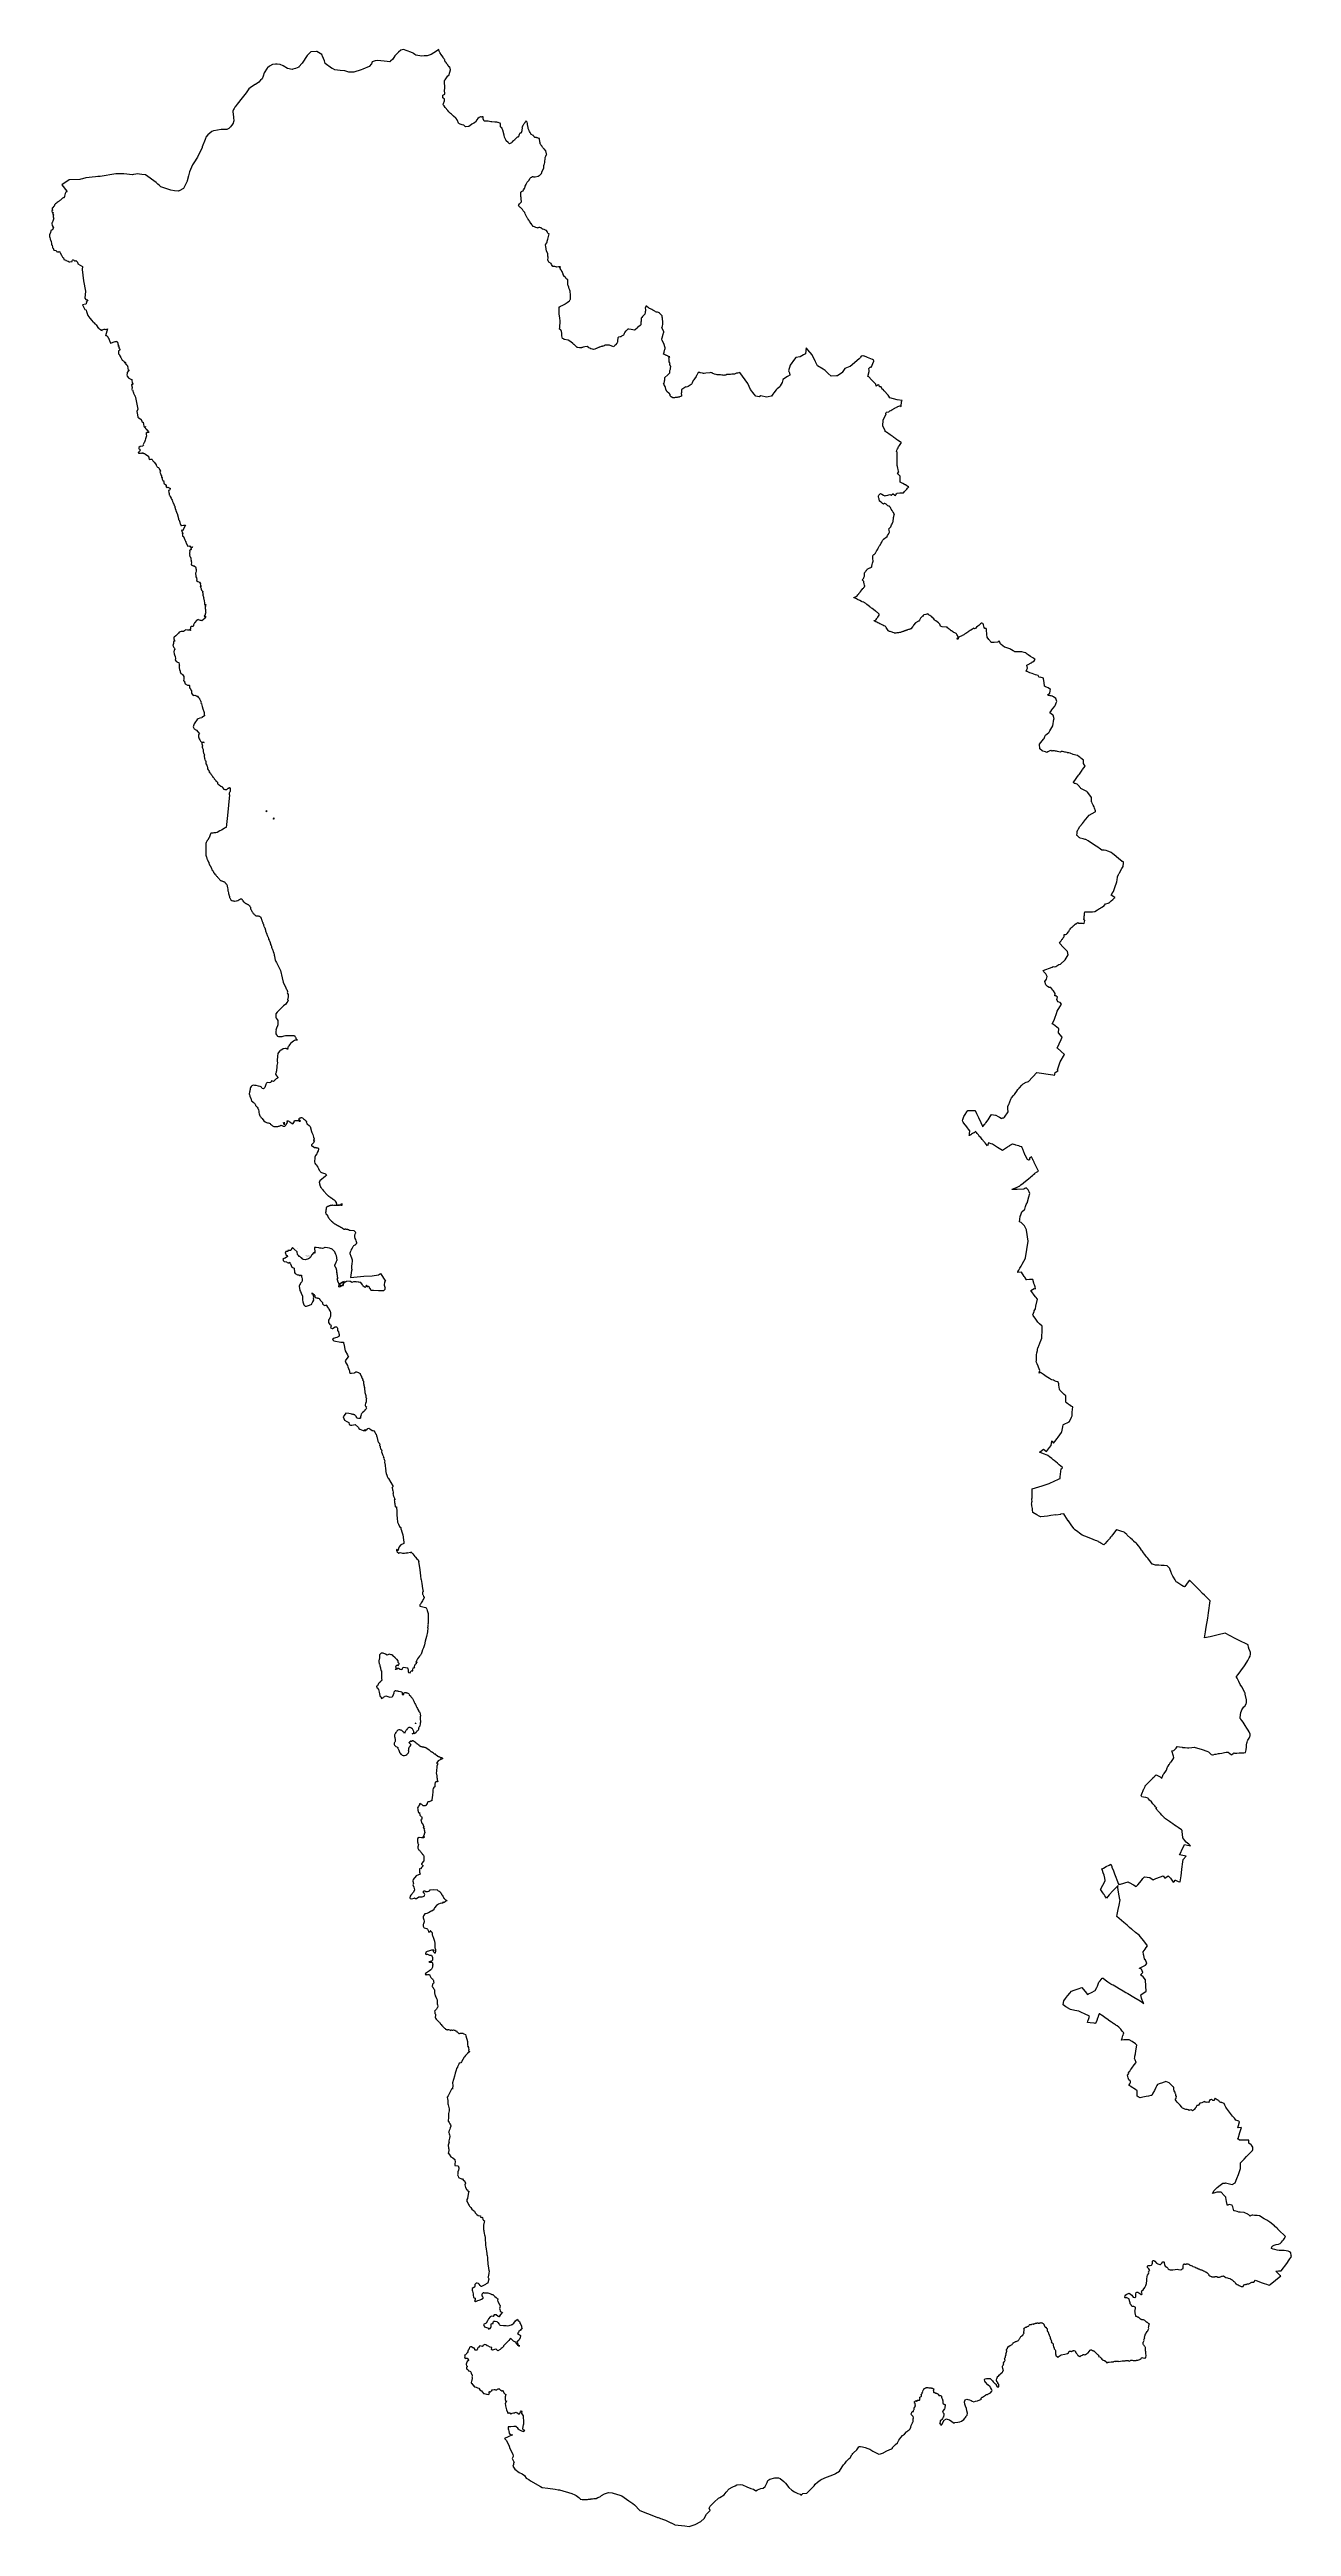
# Model space of a CAD drawing. Header units: metres. Extents: x 291232 to 378809, y 1824167 to 1998918.
import ezdxf

# ---------------------------------------------------------------- set-up
doc = ezdxf.new("R2010")
doc.units = ezdxf.units.M
for name, color, linetype in [('DISTRICT BOUNDRY', 86, 'Continuous'), ('PORT', 5, 'Continuous'), ('PORT TEXT', 7, 'Continuous')]:
    doc.layers.add(name, color=color, linetype=linetype)
doc.styles.get("Standard").update_dxf_attribs({"font": 'calibri.ttf'})

msp = doc.modelspace()

# ---------------------------------------------------------------- linework, layer by layer
at = {"layer": 'DISTRICT BOUNDRY'}
msp.add_polyline3d([(310613, 1998120, 0), (310477, 1998460, 0), (310465, 1998491, 0), (310436, 1998560, 0), (310087, 1998771, 0), (310060, 1998787, 0), (309662, 1998752, 0), (309391, 1998495, 0), (309034, 1997966, 0), (308818, 1997688, 0), (308804, 1997682, 0), (308572, 1997578, 0), (308395, 1997525, 0), (308347, 1997511, 0), (308007, 1997575, 0), (307709, 1997766, 0), (307484, 1997865, 0), (307292, 1997892, 0), (307168, 1997896, 0), (306964, 1997862, 0), (306747, 1997752, 0), (306602, 1997628, 0), (306569, 1997600, 0), (306376, 1997283, 0), (306292, 1997043, 0), (306226, 1996860, 0), (306099, 1996751, 0), (306000, 1996615, 0), (305892, 1996547, 0), (305773, 1996472, 0), (305743, 1996454, 0), (305733, 1996447, 0), (305461, 1996291, 0), (305294, 1996148, 0), (305095, 1995873, 0), (304805, 1995520, 0), (304468, 1995065, 0), (304321, 1994869, 0), (304304, 1994845, 0), (304246, 1994747, 0), (304207, 1994681, 0), (304152, 1994568, 0), (304145, 1994539, 0), (304208, 1994153, 0), (304219, 1993861, 0), (304210, 1993837, 0), (304172, 1993733, 0), (304084, 1993576, 0), (304068, 1993560, 0), (303982, 1993474, 0), (303870, 1993349, 0), (303772, 1993296, 0), (303722, 1993271, 0), (303342, 1993265, 0), (302812, 1993193, 0), (302783, 1993178, 0), (302680, 1993127, 0), (302390, 1992908, 0), (302257, 1992734, 0), (302221, 1992630, 0), (302201, 1992570, 0), (302000, 1992048, 0), (301987, 1992014, 0), (301654, 1991324, 0), (301395, 1990931, 0), (301303, 1990791, 0), (301103, 1990292, 0), (301019, 1990008, 0), (300946, 1989663, 0), (300940, 1989638, 0), (300688, 1989106, 0), (300363, 1988951, 0), (300357, 1988942, 0), (300335, 1988932, 0), (300038, 1988950, 0), (299778, 1988990, 0), (299084, 1989234, 0), (298970, 1989340, 0), (298872, 1989431, 0), (298745, 1989526, 0), (297999, 1990086, 0), (297747, 1990111, 0), (297415, 1990143, 0), (297319, 1990128, 0), (297154, 1990101, 0), (297078, 1990088, 0), (296460, 1990146, 0), (296211, 1990149, 0), (295899, 1990152, 0), (294806, 1989957, 0), (294719, 1989954, 0), (294646, 1989952, 0), (294462, 1989948, 0), (293782, 1989855, 0), (293546, 1989791, 0), (293434, 1989761, 0), (293374, 1989758, 0), (292605, 1989730, 0), (292105, 1989373, 0), (292456, 1988934, 0), (292479, 1988896, 0), (292452, 1988888, 0), (292401, 1988872, 0), (292376, 1988856, 0), (292368, 1988847, 0), (292358, 1988809, 0), (292341, 1988757, 0), (292318, 1988674, 0), (292293, 1988583, 0), (292277, 1988531, 0), (292270, 1988498, 0), (292260, 1988484, 0), (292236, 1988461, 0), (292215, 1988446, 0), (292188, 1988444, 0), (292156, 1988424, 0), (292130, 1988403, 0), (292095, 1988376, 0), (292061, 1988348, 0), (292023, 1988317, 0), (292023, 1988316, 0), (292006, 1988295, 0), (292003, 1988285, 0), (291955, 1988259, 0), (291907, 1988217, 0), (291874, 1988189, 0), (291846, 1988169, 0), (291760, 1988129, 0), (291711, 1988085, 0), (291648, 1988029, 0), (291626, 1987989, 0), (291607, 1987986, 0), (291585, 1987964, 0), (291585, 1987936, 0), (291574, 1987911, 0), (291559, 1987886, 0), (291554, 1987869, 0), (291536, 1987853, 0), (291489, 1987812, 0), (291480, 1987764, 0), (291471, 1987727, 0), (291471, 1987727, 0), (291471, 1987727, 0), (291407, 1987755, 0), (291418, 1987681, 0), (291434, 1987571, 0), (291396, 1987568, 0), (291389, 1987505, 0), (291421, 1987425, 0), (291489, 1987417, 0), (291471, 1987320, 0), (291476, 1987274, 0), (291473, 1987265, 0), (291482, 1987253, 0), (291514, 1987254, 0), (291526, 1987247, 0), (291506, 1987245, 0), (291504, 1987225, 0), (291489, 1987211, 0), (291492, 1987148, 0), (291497, 1987112, 0), (291506, 1987052, 0), (291515, 1987012, 0), (291524, 1986995, 0), (291520, 1986954, 0), (291491, 1986884, 0), (291425, 1986681, 0), (291400, 1986676, 0), (291425, 1986484, 0), (291480, 1986483, 0), (291443, 1986407, 0), (291469, 1986403, 0), (291506, 1986357, 0), (291481, 1986287, 0), (291426, 1986197, 0), (291323, 1986156, 0), (291305, 1985996, 0), (291268, 1985968, 0), (291232, 1985852, 0), (291236, 1985712, 0), (291249, 1985686, 0), (291274, 1985529, 0), (291290, 1985487, 0), (291338, 1985386, 0), (291342, 1985377, 0), (291363, 1985233, 0), (291375, 1985152, 0), (291380, 1985147, 0), (291413, 1985111, 0), (291414, 1985109, 0), (291434, 1984970, 0), (291435, 1984963, 0), (291474, 1984914, 0), (291487, 1984897, 0), (291537, 1984767, 0), (291685, 1984728, 0), (291711, 1984698, 0), (291730, 1984680, 0), (291783, 1984652, 0), (291820, 1984633, 0), (291884, 1984671, 0), (291885, 1984672, 0), (291963, 1984653, 0), (291963, 1984653, 0), (291964, 1984625, 0), (291974, 1984579, 0), (292068, 1984406, 0), (292102, 1984355, 0), (292139, 1984278, 0), (292171, 1984243, 0), (292206, 1984213, 0), (292249, 1984116, 0), (292379, 1984053, 0), (292390, 1984025, 0), (292546, 1983994, 0), (292620, 1983942, 0), (292641, 1983934, 0), (292661, 1983938, 0), (292794, 1983968, 0), (292816, 1983975, 0), (292827, 1984022, 0), (292852, 1984065, 0), (292877, 1984080, 0), (292901, 1984075, 0), (292933, 1984063, 0), (292965, 1984045, 0), (292964, 1984031, 0), (293000, 1984016, 0), (293010, 1984019, 0), (293068, 1984010, 0), (293081, 1984026, 0), (293193, 1983926, 0), (293219, 1983802, 0), (293549, 1983605, 0), (293529, 1983409, 0), (293637, 1982608, 0), (293774, 1981879, 0), (293710, 1981367, 0), (293779, 1981292, 0), (293922, 1981265, 0), (293926, 1981264, 0), (293926, 1981264, 0), (293929, 1981262, 0), (293890, 1981199, 0), (293825, 1981089, 0), (293848, 1981066, 0), (293808, 1980984, 0), (293777, 1980950, 0), (293772, 1980945, 0), (293555, 1980903, 0), (293603, 1980810, 0), (293722, 1980587, 0), (293787, 1980545, 0), (293799, 1980547, 0), (293803, 1980528, 0), (293834, 1980443, 0), (293920, 1980159, 0), (293991, 1980060, 0), (293999, 1980051, 0), (294072, 1979965, 0), (294217, 1979798, 0), (294291, 1979705, 0), (294322, 1979674, 0), (294339, 1979656, 0), (294367, 1979628, 0), (294425, 1979570, 0), (294454, 1979558, 0), (294478, 1979543, 0), (294527, 1979493, 0), (294614, 1979343, 0), (294624, 1979317, 0), (294658, 1979311, 0), (294672, 1979287, 0), (294688, 1979274, 0), (294693, 1979270, 0), (294835, 1979164, 0), (294850, 1979159, 0), (294852, 1979125, 0), (294935, 1979106, 0), (294943, 1979144, 0), (295008, 1979156, 0), (295081, 1979190, 0), (295118, 1979179, 0), (295196, 1979157, 0), (295312, 1979222, 0), (295187, 1978725, 0), (295201, 1978737, 0), (295229, 1978747, 0), (295253, 1978743, 0), (295277, 1978728, 0), (295294, 1978728, 0), (295302, 1978716, 0), (295318, 1978676, 0), (295339, 1978649, 0), (295352, 1978626, 0), (295365, 1978603, 0), (295374, 1978580, 0), (295391, 1978559, 0), (295402, 1978534, 0), (295409, 1978503, 0), (295418, 1978475, 0), (295432, 1978463, 0), (295438, 1978433, 0), (295451, 1978399, 0), (295462, 1978367, 0), (295474, 1978350, 0), (295489, 1978310, 0), (295496, 1978278, 0), (295538, 1978201, 0), (295865, 1978321, 0), (295866, 1978320, 0), (295909, 1978317, 0), (295954, 1978340, 0), (295958, 1978322, 0), (295957, 1978322, 0), (295963, 1978315, 0), (295967, 1978309, 0), (295969, 1978304, 0), (295994, 1978286, 0), (296014, 1978257, 0), (296026, 1978258, 0), (296027, 1978254, 0), (296029, 1978248, 0), (296030, 1978244, 0), (296031, 1978241, 0), (296030, 1978239, 0), (296036, 1978239, 0), (296049, 1978241, 0), (296050, 1978237, 0), (296051, 1978232, 0), (296042, 1978230, 0), (296042, 1978215, 0), (296042, 1978204, 0), (296041, 1978195, 0), (296048, 1978195, 0), (296051, 1978187, 0), (296052, 1978182, 0), (296053, 1978179, 0), (296052, 1978176, 0), (296054, 1978172, 0), (296054, 1978169, 0), (296055, 1978166, 0), (296055, 1978162, 0), (296054, 1978156, 0), (296053, 1978152, 0), (296053, 1978147, 0), (296052, 1978142, 0), (296061, 1978125, 0), (296056, 1978121, 0), (296062, 1978106, 0), (296067, 1978107, 0), (296071, 1978096, 0), (296072, 1978092, 0), (296074, 1978087, 0), (296076, 1978080, 0), (296070, 1978077, 0), (296072, 1978066, 0), (296083, 1978063, 0), (296085, 1978054, 0), (296084, 1978050, 0), (296084, 1978047, 0), (296073, 1978043, 0), (296077, 1978024, 0), (296088, 1978027, 0), (296091, 1978023, 0), (296094, 1978020, 0), (296095, 1978015, 0), (296084, 1978013, 0), (296088, 1977978, 0), (296101, 1977982, 0), (296104, 1977974, 0), (296106, 1977964, 0), (296107, 1977957, 0), (296110, 1977947, 0), (296112, 1977939, 0), (296113, 1977940, 0), (296115, 1977930, 0), (296115, 1977921, 0), (296116, 1977901, 0), (296121, 1977896, 0), (296134, 1977899, 0), (296136, 1977890, 0), (296140, 1977876, 0), (296141, 1977863, 0), (296126, 1977859, 0), (296135, 1977820, 0), (296148, 1977824, 0), (296156, 1977797, 0), (296190, 1977793, 0), (296187, 1977767, 0), (296188, 1977740, 0), (296181, 1977725, 0), (296163, 1977697, 0), (296160, 1977696, 0), (296148, 1977693, 0), (296136, 1977676, 0), (296101, 1977651, 0), (296101, 1977614, 0), (296092, 1977548, 0), (296085, 1977502, 0), (296100, 1977459, 0), (296121, 1977417, 0), (296157, 1977378, 0), (296168, 1977364, 0), (296201, 1977319, 0), (296206, 1977312, 0), (296191, 1977308, 0), (296254, 1977188, 0), (296309, 1977086, 0), (296334, 1977045, 0), (296363, 1977009, 0), (296378, 1976997, 0), (296425, 1976958, 0), (296458, 1976937, 0), (296528, 1976844, 0), (296585, 1976862, 0), (296589, 1976853, 0), (296592, 1976849, 0), (296587, 1976833, 0), (296550, 1976820, 0), (296563, 1976786, 0), (296586, 1976751, 0), (296589, 1976752, 0), (296598, 1976754, 0), (296604, 1976752, 0), (296659, 1976662, 0), (296676, 1976671, 0), (296706, 1976622, 0), (296699, 1976617, 0), (296706, 1976598, 0), (296717, 1976602, 0), (296725, 1976578, 0), (296730, 1976566, 0), (296773, 1976500, 0), (296753, 1976492, 0), (296756, 1976460, 0), (296746, 1976460, 0), (296748, 1976417, 0), (296751, 1976406, 0), (296775, 1976332, 0), (296764, 1976328, 0), (296763, 1976310, 0), (296778, 1976309, 0), (296799, 1976310, 0), (296829, 1976314, 0), (296835, 1976318, 0), (296841, 1976316, 0), (296785, 1976234, 0), (296706, 1976124, 0), (296701, 1976119, 0), (296698, 1976071, 0), (296691, 1975970, 0), (296712, 1975865, 0), (296810, 1975754, 0), (296828, 1975743, 0), (296957, 1975671, 0), (297026, 1975633, 0), (297036, 1975564, 0), (297050, 1975436, 0), (297097, 1975389, 0), (297103, 1975350, 0), (297092, 1975322, 0), (297074, 1975269, 0), (297033, 1975291, 0), (297007, 1975276, 0), (297004, 1975270, 0), (297057, 1975108, 0), (297068, 1975086, 0), (297053, 1975068, 0), (297057, 1975055, 0), (297042, 1975052, 0), (297041, 1975021, 0), (297059, 1975019, 0), (297034, 1974991, 0), (297051, 1974954, 0), (297053, 1974945, 0), (297043, 1974941, 0), (297056, 1974890, 0), (297091, 1974902, 0), (297097, 1974867, 0), (297115, 1974868, 0), (297125, 1974843, 0), (297110, 1974835, 0), (297101, 1974830, 0), (297098, 1974824, 0), (297102, 1974813, 0), (297107, 1974798, 0), (297127, 1974783, 0), (297110, 1974776, 0), (297114, 1974764, 0), (297131, 1974769, 0), (297145, 1974765, 0), (297127, 1974759, 0), (297141, 1974716, 0), (297159, 1974683, 0), (297233, 1974524, 0), (297238, 1974512, 0), (297239, 1974505, 0), (297244, 1974491, 0), (297292, 1974389, 0), (297296, 1974384, 0), (297312, 1974376, 0), (297295, 1974366, 0), (297412, 1973790, 0), (297462, 1973540, 0), (297384, 1973383, 0), (297402, 1973265, 0), (297446, 1972994, 0), (297448, 1972987, 0), (297489, 1972957, 0), (297516, 1972938, 0), (297699, 1972806, 0), (297684, 1972789, 0), (297725, 1972754, 0), (297745, 1972745, 0), (297732, 1972715, 0), (297740, 1972683, 0), (297751, 1972639, 0), (297768, 1972638, 0), (297775, 1972612, 0), (297802, 1972620, 0), (297823, 1972622, 0), (297867, 1972467, 0), (297890, 1972381, 0), (297925, 1972257, 0), (298000, 1972313, 0), (297985, 1972252, 0), (298006, 1972187, 0), (298044, 1972123, 0), (298069, 1972132, 0), (298091, 1972107, 0), (298103, 1972071, 0), (298118, 1972063, 0), (298131, 1972059, 0), (298152, 1972041, 0), (298156, 1971953, 0), (298186, 1971948, 0), (298231, 1971954, 0), (298239, 1971945, 0), (298236, 1971933, 0), (298206, 1971900, 0), (298138, 1971898, 0), (298129, 1971884, 0), (298113, 1971895, 0), (298101, 1971888, 0), (298083, 1971880, 0), (298078, 1971890, 0), (298034, 1971874, 0), (298055, 1971758, 0), (298068, 1971653, 0), (298006, 1971448, 0), (297973, 1971354, 0), (297960, 1971279, 0), (297950, 1971260, 0), (297934, 1971243, 0), (297896, 1971171, 0), (297882, 1971156, 0), (297835, 1971043, 0), (297848, 1971012, 0), (297808, 1970952, 0), (297787, 1970927, 0), (297646, 1970911, 0), (297633, 1970903, 0), (297536, 1970830, 0), (297539, 1970753, 0), (297581, 1970744, 0), (297598, 1970710, 0), (297610, 1970669, 0), (297601, 1970600, 0), (297581, 1970566, 0), (297554, 1970541, 0), (297552, 1970539, 0), (297508, 1970505, 0), (297493, 1970497, 0), (297488, 1970477, 0), (297491, 1970457, 0), (297529, 1970432, 0), (297533, 1970432, 0), (297549, 1970430, 0), (297620, 1970443, 0), (297628, 1970444, 0), (297648, 1970447, 0), (297723, 1970459, 0), (297721, 1970446, 0), (297755, 1970441, 0), (297758, 1970457, 0), (297770, 1970464, 0), (297774, 1970457, 0), (297795, 1970457, 0), (297809, 1970460, 0), (297813, 1970453, 0), (297822, 1970454, 0), (297818, 1970444, 0), (297844, 1970441, 0), (297863, 1970438, 0), (297890, 1970427, 0), (297891, 1970426, 0), (297912, 1970409, 0), (297924, 1970423, 0), (297987, 1970382, 0), (298151, 1970263, 0), (298198, 1970223, 0), (298217, 1970213, 0), (298238, 1970131, 0), (298238, 1970105, 0), (298264, 1969998, 0), (298359, 1970011, 0), (298425, 1970020, 0), (298446, 1970010, 0), (298464, 1969991, 0), (298525, 1969906, 0), (298579, 1969836, 0), (298615, 1969801, 0), (298698, 1969694, 0), (298750, 1969625, 0), (298752, 1969603, 0), (298758, 1969592, 0), (298780, 1969552, 0), (298796, 1969532, 0), (298829, 1969476, 0), (298853, 1969457, 0), (298915, 1969429, 0), (298943, 1969406, 0), (298994, 1969287, 0), (299052, 1969172, 0), (299023, 1969125, 0), (299000, 1969097, 0), (299034, 1969043, 0), (299068, 1968949, 0), (299068, 1968945, 0), (299070, 1968931, 0), (299067, 1968912, 0), (299078, 1968902, 0), (299092, 1968898, 0), (299107, 1968876, 0), (299121, 1968858, 0), (299132, 1968824, 0), (299133, 1968784, 0), (299146, 1968747, 0), (299132, 1968737, 0), (299134, 1968725, 0), (299165, 1968720, 0), (299169, 1968707, 0), (299169, 1968681, 0), (299187, 1968648, 0), (299172, 1968640, 0), (299175, 1968622, 0), (299177, 1968606, 0), (299207, 1968551, 0), (299226, 1968516, 0), (299228, 1968491, 0), (299251, 1968497, 0), (299271, 1968506, 0), (299277, 1968478, 0), (299284, 1968450, 0), (299298, 1968432, 0), (299302, 1968412, 0), (299293, 1968393, 0), (299280, 1968382, 0), (299294, 1968357, 0), (299306, 1968359, 0), (299312, 1968337, 0), (299291, 1968324, 0), (299297, 1968300, 0), (299315, 1968299, 0), (299326, 1968289, 0), (299409, 1968234, 0), (299435, 1968217, 0), (299450, 1968218, 0), (299451, 1968178, 0), (299451, 1968164, 0), (299451, 1968161, 0), (299448, 1968141, 0), (299435, 1968113, 0), (299488, 1968031, 0), (299508, 1968019, 0), (299518, 1968018, 0), (299592, 1968046, 0), (299624, 1968019, 0), (299660, 1967990, 0), (299682, 1967977, 0), (299700, 1967976, 0), (299726, 1967977, 0), (299741, 1967982, 0), (299736, 1967954, 0), (299719, 1967846, 0), (299691, 1967836, 0), (299683, 1967832, 0), (299622, 1967808, 0), (299646, 1967662, 0), (299664, 1967595, 0), (299659, 1967592, 0), (299671, 1967500, 0), (299695, 1967468, 0), (299711, 1967433, 0), (299745, 1967385, 0), (299799, 1967271, 0), (299833, 1967203, 0), (299837, 1967194, 0), (299868, 1967129, 0), (299892, 1967080, 0), (299901, 1967058, 0), (299912, 1967029, 0), (299928, 1966992, 0), (299953, 1966931, 0), (299983, 1966870, 0), (299986, 1966858, 0), (299993, 1966835, 0), (300011, 1966796, 0), (300016, 1966783, 0), (300020, 1966774, 0), (300029, 1966756, 0), (300046, 1966718, 0), (300050, 1966709, 0), (300059, 1966692, 0), (300060, 1966681, 0), (300062, 1966657, 0), (300063, 1966645, 0), (300064, 1966639, 0), (300066, 1966621, 0), (300073, 1966600, 0), (300080, 1966578, 0), (300095, 1966577, 0), (300097, 1966569, 0), (300098, 1966563, 0), (300099, 1966556, 0), (300100, 1966547, 0), (300106, 1966514, 0), (300101, 1966507, 0), (300104, 1966497, 0), (300107, 1966489, 0), (300110, 1966480, 0), (300113, 1966471, 0), (300117, 1966463, 0), (300125, 1966439, 0), (300128, 1966432, 0), (300131, 1966422, 0), (300133, 1966415, 0), (300137, 1966405, 0), (300143, 1966385, 0), (300147, 1966374, 0), (300152, 1966360, 0), (300156, 1966349, 0), (300162, 1966332, 0), (300166, 1966319, 0), (300171, 1966305, 0), (300176, 1966292, 0), (300178, 1966287, 0), (300180, 1966282, 0), (300183, 1966275, 0), (300185, 1966271, 0), (300186, 1966266, 0), (300188, 1966262, 0), (300192, 1966252, 0), (300201, 1966228, 0), (300206, 1966218, 0), (300217, 1966194, 0), (300217, 1966193, 0), (300222, 1966183, 0), (300229, 1966169, 0), (300233, 1966157, 0), (300246, 1966130, 0), (300254, 1966086, 0), (300257, 1966086, 0), (300260, 1966079, 0), (300265, 1966059, 0), (300268, 1966043, 0), (300272, 1966031, 0), (300276, 1966012, 0), (300279, 1966000, 0), (300282, 1965985, 0), (300285, 1965972, 0), (300293, 1965940, 0), (300294, 1965939, 0), (300299, 1965922, 0), (300299, 1965921, 0), (300301, 1965909, 0), (300303, 1965901, 0), (300310, 1965872, 0), (300310, 1965871, 0), (300313, 1965859, 0), (300318, 1965849, 0), (300323, 1965821, 0), (300326, 1965810, 0), (300327, 1965802, 0), (300332, 1965780, 0), (300336, 1965763, 0), (300340, 1965744, 0), (300369, 1965722, 0), (300370, 1965718, 0), (300372, 1965710, 0), (300376, 1965694, 0), (300377, 1965693, 0), (300382, 1965679, 0), (300385, 1965669, 0), (300392, 1965648, 0), (300393, 1965648, 0), (300400, 1965632, 0), (300413, 1965572, 0), (300416, 1965560, 0), (300418, 1965546, 0), (300418, 1965545, 0), (300424, 1965534, 0), (300424, 1965532, 0), (300424, 1965531, 0), (300437, 1965476, 0), (300449, 1965458, 0), (300449, 1965458, 0), (300450, 1965452, 0), (300452, 1965446, 0), (300454, 1965438, 0), (300454, 1965437, 0), (300459, 1965422, 0), (300461, 1965413, 0), (300467, 1965388, 0), (300493, 1965392, 0), (300502, 1965361, 0), (300495, 1965360, 0), (300505, 1965322, 0), (300541, 1965330, 0), (300537, 1965339, 0), (300551, 1965341, 0), (300554, 1965330, 0), (300688, 1965357, 0), (300688, 1965356, 0), (300709, 1965369, 0), (300731, 1965366, 0), (300731, 1965366, 0), (300761, 1965366, 0), (300762, 1965368, 0), (300818, 1965371, 0), (300613, 1964960, 0), (300544, 1964999, 0), (300625, 1964756, 0), (300590, 1964775, 0), (300605, 1964691, 0), (300595, 1964677, 0), (300611, 1964621, 0), (300611, 1964594, 0), (300678, 1964554, 0), (300765, 1964318, 0), (300811, 1964236, 0), (300845, 1964168, 0), (300873, 1964181, 0), (300850, 1964141, 0), (300979, 1963883, 0), (301110, 1963892, 0), (301119, 1963858, 0), (301139, 1963857, 0), (301142, 1963892, 0), (301159, 1963894, 0), (301150, 1963880, 0), (301161, 1963867, 0), (301147, 1963857, 0), (301168, 1963837, 0), (301174, 1963806, 0), (301183, 1963799, 0), (301203, 1963812, 0), (301247, 1963819, 0), (301279, 1963836, 0), (301298, 1963833, 0), (301301, 1963822, 0), (301278, 1963790, 0), (301246, 1963769, 0), (301232, 1963761, 0), (301223, 1963748, 0), (301215, 1963724, 0), (301228, 1963722, 0), (301205, 1963676, 0), (301223, 1963645, 0), (301224, 1963622, 0), (301215, 1963632, 0), (301204, 1963631, 0), (301206, 1963646, 0), (301182, 1963658, 0), (301163, 1963669, 0), (301149, 1963651, 0), (301161, 1963638, 0), (301143, 1963592, 0), (301123, 1963592, 0), (301133, 1963566, 0), (301112, 1963555, 0), (301109, 1963530, 0), (301122, 1963524, 0), (301109, 1963507, 0), (301120, 1963497, 0), (301122, 1963462, 0), (301103, 1963441, 0), (301114, 1963409, 0), (301111, 1963399, 0), (301099, 1963403, 0), (301093, 1963386, 0), (301109, 1963385, 0), (301100, 1963366, 0), (301110, 1963355, 0), (301109, 1963338, 0), (301110, 1963328, 0), (301110, 1963304, 0), (301126, 1963280, 0), (301110, 1963206, 0), (301136, 1963140, 0), (301186, 1963026, 0), (301202, 1962956, 0), (301225, 1962875, 0), (301204, 1962854, 0), (301228, 1962837, 0), (301234, 1962800, 0), (301222, 1962797, 0), (301238, 1962697, 0), (301209, 1962614, 0), (301238, 1962550, 0), (301273, 1962526, 0), (301288, 1962533, 0), (301303, 1962525, 0), (301354, 1962512, 0), (301364, 1962504, 0), (301375, 1962499, 0), (301427, 1962484, 0), (301516, 1962412, 0), (301550, 1962341, 0), (301548, 1962328, 0), (301546, 1962318, 0), (301546, 1962318, 0), (301541, 1962312, 0), (301560, 1962231, 0), (301579, 1962144, 0), (301570, 1962117, 0), (301539, 1962027, 0), (301518, 1961967, 0), (301533, 1961910, 0), (301544, 1961856, 0), (301543, 1961838, 0), (301549, 1961811, 0), (301544, 1961728, 0), (301585, 1961635, 0), (301617, 1961529, 0), (301584, 1961482, 0), (301590, 1961451, 0), (301592, 1961452, 0), (301678, 1961393, 0), (301770, 1961356, 0), (301792, 1961349, 0), (301803, 1961340, 0), (301848, 1961273, 0), (301871, 1961247, 0), (301879, 1961220, 0), (301852, 1961191, 0), (301895, 1961111, 0), (301916, 1961052, 0), (301904, 1961038, 0), (301896, 1961049, 0), (301881, 1961090, 0), (301857, 1961081, 0), (301883, 1961013, 0), (301875, 1960992, 0), (301920, 1960891, 0), (301926, 1960867, 0), (301922, 1960854, 0), (301952, 1960778, 0), (301958, 1960764, 0), (301975, 1960762, 0), (302031, 1960679, 0), (302032, 1960663, 0), (302007, 1960653, 0), (302023, 1960615, 0), (302039, 1960598, 0), (302046, 1960538, 0), (302060, 1960484, 0), (302031, 1960479, 0), (302038, 1960433, 0), (302069, 1960346, 0), (302070, 1960341, 0), (302104, 1960249, 0), (302091, 1960239, 0), (302129, 1960029, 0), (302157, 1959873, 0), (302164, 1959783, 0), (302170, 1959736, 0), (302237, 1959758, 0), (302241, 1959757, 0), (302230, 1959696, 0), (302220, 1959677, 0), (302207, 1959665, 0), (302209, 1959633, 0), (302230, 1959627, 0), (302222, 1959607, 0), (302215, 1959586, 0), (302204, 1959585, 0), (302198, 1959565, 0), (302210, 1959562, 0), (302210, 1959538, 0), (302203, 1959510, 0), (302208, 1959476, 0), (302212, 1959447, 0), (302220, 1959430, 0), (302236, 1959398, 0), (302247, 1959373, 0), (302238, 1959369, 0), (302237, 1959348, 0), (302232, 1959326, 0), (302227, 1959314, 0), (302235, 1959291, 0), (302232, 1959268, 0), (302235, 1959242, 0), (302241, 1959193, 0), (302235, 1959161, 0), (302225, 1959155, 0), (302224, 1959137, 0), (302219, 1959123, 0), (302210, 1959106, 0), (302204, 1959088, 0), (302209, 1959068, 0), (302202, 1959052, 0), (302202, 1959029, 0), (302209, 1959009, 0), (302191, 1959009, 0), (302199, 1958994, 0), (302182, 1958980, 0), (302169, 1958985, 0), (302157, 1958981, 0), (302149, 1958971, 0), (302153, 1958965, 0), (302141, 1958961, 0), (302136, 1958949, 0), (302146, 1958942, 0), (302159, 1958940, 0), (302153, 1958895, 0), (302173, 1958890, 0), (302180, 1958929, 0), (302199, 1958933, 0), (302222, 1958933, 0), (302232, 1958931, 0), (302232, 1958931, 0), (302225, 1958904, 0), (302217, 1958875, 0), (302197, 1958799, 0), (301963, 1958620, 0), (301918, 1958633, 0), (301881, 1958643, 0), (301734, 1958685, 0), (301722, 1958683, 0), (301705, 1958696, 0), (301659, 1958678, 0), (301610, 1958658, 0), (301443, 1958471, 0), (301386, 1958323, 0), (301393, 1958312, 0), (301386, 1958273, 0), (301386, 1958273, 0), (301386, 1958251, 0), (301335, 1958220, 0), (301221, 1958204, 0), (301171, 1958166, 0), (301160, 1958154, 0), (301176, 1958123, 0), (301174, 1958110, 0), (301162, 1958072, 0), (301173, 1958042, 0), (301152, 1958016, 0), (301159, 1957986, 0), (301192, 1957948, 0), (301179, 1957923, 0), (301135, 1957987, 0), (301120, 1957992, 0), (301084, 1957959, 0), (300971, 1957956, 0), (300813, 1957967, 0), (300796, 1957959, 0), (300763, 1957917, 0), (300733, 1957897, 0), (300685, 1957858, 0), (300637, 1957856, 0), (300522, 1957852, 0), (300378, 1957818, 0), (300314, 1957747, 0), (300183, 1957611, 0), (300126, 1957563, 0), (300010, 1957462, 0), (300004, 1957428, 0), (300007, 1957415, 0), (300007, 1957345, 0), (300040, 1957231, 0), (300033, 1957161, 0), (300012, 1957168, 0), (300001, 1957174, 0), (299979, 1957126, 0), (299971, 1957091, 0), (299965, 1957023, 0), (299938, 1956934, 0), (299928, 1956869, 0), (299944, 1956847, 0), (299955, 1956817, 0), (299965, 1956776, 0), (299985, 1956739, 0), (300035, 1956673, 0), (300061, 1956591, 0), (300058, 1956587, 0), (300030, 1956559, 0), (300014, 1956542, 0), (299992, 1956417, 0), (300015, 1956276, 0), (300049, 1956217, 0), (300078, 1956098, 0), (300112, 1955960, 0), (300090, 1955869, 0), (300140, 1955788, 0), (300155, 1955777, 0), (300221, 1955714, 0), (300263, 1955697, 0), (300348, 1955670, 0), (300361, 1955540, 0), (300369, 1955493, 0), (300395, 1955474, 0), (300373, 1955430, 0), (300371, 1955425, 0), (300374, 1955415, 0), (300374, 1955342, 0), (300373, 1955303, 0), (300377, 1955292, 0), (300403, 1955174, 0), (300433, 1955058, 0), (300444, 1955018, 0), (300487, 1954889, 0), (300542, 1954867, 0), (300573, 1954850, 0), (300616, 1954828, 0), (300711, 1954678, 0), (300693, 1954595, 0), (300703, 1954497, 0), (300677, 1954391, 0), (300676, 1954388, 0), (300692, 1954382, 0), (300744, 1954346, 0), (300753, 1954311, 0), (300758, 1954305, 0), (300779, 1954232, 0), (300790, 1954176, 0), (300965, 1954070, 0), (301027, 1954071, 0), (301077, 1954073, 0), (301080, 1954069, 0), (301090, 1954055, 0), (301090, 1954042, 0), (301095, 1953943, 0), (301132, 1953856, 0), (301185, 1953821, 0), (301179, 1953791, 0), (301195, 1953778, 0), (301202, 1953724, 0), (301235, 1953698, 0), (301240, 1953565, 0), (301239, 1953530, 0), (301248, 1953509, 0), (301359, 1953339, 0), (301466, 1953356, 0), (301624, 1953308, 0), (301642, 1953320, 0), (301649, 1953310, 0), (301652, 1953303, 0), (301654, 1953304, 0), (301740, 1953177, 0), (301763, 1953193, 0), (301777, 1953156, 0), (301778, 1953152, 0), (301809, 1953132, 0), (301812, 1953098, 0), (301853, 1953015, 0), (301854, 1953014, 0), (301871, 1952972, 0), (301888, 1952954, 0), (301890, 1952935, 0), (301897, 1952890, 0), (301918, 1952864, 0), (301911, 1952833, 0), (301931, 1952790, 0), (301950, 1952776, 0), (301949, 1952765, 0), (301950, 1952763, 0), (301954, 1952756, 0), (301943, 1952753, 0), (302002, 1952558, 0), (302049, 1952409, 0), (302112, 1952207, 0), (302112, 1952198, 0), (302113, 1952194, 0), (302128, 1952176, 0), (302123, 1952152, 0), (302131, 1952133, 0), (302129, 1952107, 0), (302143, 1952052, 0), (302136, 1952000, 0), (302140, 1951992, 0), (302160, 1951941, 0), (302173, 1951928, 0), (302160, 1951926, 0), (302162, 1951919, 0), (302082, 1951864, 0), (301973, 1951788, 0), (301965, 1951777, 0), (301819, 1951738, 0), (301716, 1951705, 0), (301643, 1951660, 0), (301468, 1951414, 0), (301430, 1951348, 0), (301397, 1951264, 0), (301348, 1951123, 0), (301436, 1950988, 0), (301467, 1950969, 0), (301497, 1950941, 0), (301583, 1950902, 0), (301817, 1950648, 0), (301736, 1950568, 0), (301726, 1950531, 0), (301736, 1950422, 0), (301778, 1950297, 0), (301819, 1950217, 0), (301885, 1950132, 0), (301960, 1950034, 0), (302059, 1950057, 0), (302140, 1950030, 0), (302067, 1950046, 0), (301972, 1950022, 0), (301977, 1950003, 0), (301961, 1949933, 0), (302010, 1949794, 0), (302006, 1949768, 0), (302003, 1949750, 0), (301999, 1949717, 0), (301992, 1949695, 0), (302020, 1949620, 0), (302059, 1949539, 0), (302070, 1949498, 0), (302065, 1949464, 0), (302054, 1949402, 0), (302055, 1949361, 0), (302081, 1949312, 0), (302089, 1949287, 0), (302092, 1949259, 0), (302110, 1949255, 0), (302113, 1949255, 0), (302130, 1949214, 0), (302154, 1949158, 0), (302138, 1949077, 0), (302145, 1949020, 0), (302164, 1948969, 0), (302173, 1948914, 0), (302164, 1948893, 0), (302182, 1948803, 0), (302228, 1948755, 0), (302248, 1948683, 0), (302248, 1948649, 0), (302245, 1948601, 0), (302252, 1948519, 0), (302315, 1948423, 0), (302320, 1948406, 0), (302330, 1948395, 0), (302338, 1948352, 0), (302364, 1948250, 0), (302380, 1948204, 0), (302377, 1948173, 0), (302416, 1948099, 0), (302434, 1948080, 0), (302458, 1948076, 0), (302476, 1948037, 0), (302513, 1948001, 0), (302459, 1947965, 0), (302486, 1947955, 0), (302538, 1947887, 0), (302561, 1947859, 0), (302565, 1947859, 0), (302593, 1947815, 0), (302603, 1947824, 0), (302622, 1947793, 0), (302672, 1947707, 0), (302712, 1947642, 0), (302714, 1947638, 0), (302716, 1947635, 0), (302744, 1947589, 0), (302775, 1947581, 0), (302808, 1947535, 0), (302837, 1947496, 0), (302840, 1947469, 0), (302874, 1947432, 0), (302924, 1947374, 0), (302925, 1947373, 0), (302963, 1947347, 0), (302961, 1947306, 0), (303060, 1947242, 0), (303068, 1947237, 0), (303072, 1947205, 0), (303082, 1947138, 0), (303128, 1947088, 0), (303130, 1947087, 0), (303197, 1947040, 0), (303315, 1946957, 0), (303388, 1946914, 0), (303392, 1946911, 0), (303411, 1946911, 0), (303408, 1946875, 0), (303433, 1946864, 0), (303498, 1946748, 0), (303506, 1946745, 0), (303587, 1946713, 0), (303591, 1946712, 0), (303719, 1946716, 0), (303724, 1946716, 0), (303801, 1946782, 0), (303849, 1946823, 0), (303862, 1946802, 0), (303868, 1946807, 0), (303876, 1946813, 0), (303883, 1946819, 0), (303894, 1946827, 0), (303899, 1946831, 0), (303910, 1946839, 0), (303904, 1946847, 0), (303915, 1946854, 0), (303919, 1946856, 0), (303932, 1946827, 0), (303948, 1946818, 0), (303970, 1946819, 0), (303978, 1946745, 0), (303961, 1946579, 0), (303942, 1946538, 0), (303890, 1946451, 0), (303888, 1946412, 0), (303897, 1946362, 0), (303926, 1946330, 0), (303772, 1944885, 0), (303681, 1944027, 0), (303659, 1944025, 0), (303564, 1943975, 0), (303463, 1943911, 0), (303361, 1943842, 0), (303246, 1943785, 0), (303055, 1943679, 0), (303052, 1943676, 0), (302959, 1943652, 0), (302911, 1943644, 0), (302815, 1943644, 0), (302751, 1943641, 0), (302619, 1943623, 0), (302611, 1943622, 0), (302600, 1943609, 0), (302595, 1943603, 0), (302587, 1943587, 0), (302579, 1943556, 0), (302562, 1943526, 0), (302547, 1943488, 0), (302542, 1943468, 0), (302531, 1943446, 0), (302531, 1943429, 0), (302522, 1943406, 0), (302519, 1943388, 0), (302504, 1943358, 0), (302491, 1943324, 0), (302471, 1943291, 0), (302467, 1943280, 0), (302445, 1943249, 0), (302434, 1943236, 0), (302422, 1943211, 0), (302407, 1943182, 0), (302397, 1943160, 0), (302374, 1943132, 0), (302352, 1943113, 0), (302337, 1943095, 0), (302325, 1943062, 0), (302299, 1943011, 0), (302281, 1942982, 0), (302272, 1942965, 0), (302262, 1942910, 0), (302256, 1942848, 0), (302251, 1942778, 0), (302246, 1942747, 0), (302249, 1942695, 0), (302252, 1942667, 0), (302260, 1942641, 0), (302261, 1942611, 0), (302256, 1942575, 0), (302252, 1942507, 0), (302254, 1942455, 0), (302250, 1942387, 0), (302248, 1942345, 0), (302250, 1942327, 0), (302244, 1942284, 0), (302244, 1942231, 0), (302247, 1942216, 0), (302247, 1942199, 0), (302253, 1942173, 0), (302261, 1942137, 0), (302261, 1942111, 0), (302263, 1942066, 0), (302272, 1942022, 0), (302281, 1941994, 0), (302293, 1941965, 0), (302306, 1941931, 0), (302312, 1941898, 0), (302314, 1941880, 0), (302324, 1941832, 0), (302336, 1941808, 0), (302365, 1941739, 0), (302398, 1941682, 0), (302407, 1941653, 0), (302420, 1941630, 0), (302427, 1941618, 0), (302433, 1941600, 0), (302452, 1941574, 0), (302466, 1941534, 0), (302470, 1941511, 0), (302485, 1941479, 0), (302495, 1941451, 0), (302506, 1941432, 0), (302516, 1941403, 0), (302521, 1941387, 0), (302539, 1941362, 0), (302549, 1941341, 0), (302553, 1941328, 0), (302558, 1941327, 0), (302579, 1941293, 0), (302583, 1941285, 0), (302590, 1941268, 0), (302605, 1941250, 0), (302629, 1941209, 0), (302647, 1941137, 0), (302666, 1941090, 0), (302678, 1941054, 0), (302688, 1941026, 0), (302691, 1941005, 0), (302751, 1940994, 0), (302753, 1940975, 0), (302767, 1940943, 0), (302787, 1940901, 0), (302804, 1940864, 0), (302816, 1940836, 0), (302841, 1940799, 0), (302887, 1940747, 0), (302911, 1940722, 0), (302947, 1940686, 0), (302965, 1940663, 0), (302991, 1940635, 0), (303014, 1940608, 0), (303050, 1940567, 0), (303073, 1940538, 0), (303102, 1940505, 0), (303147, 1940456, 0), (303191, 1940409, 0), (303224, 1940367, 0), (303249, 1940335, 0), (303271, 1940306, 0), (303291, 1940296, 0), (303317, 1940286, 0), (303347, 1940277, 0), (303378, 1940265, 0), (303424, 1940246, 0), (303466, 1940230, 0), (303510, 1940213, 0), (303545, 1940196, 0), (303583, 1940178, 0), (303620, 1940121, 0), (303653, 1940078, 0), (303662, 1940065, 0), (303701, 1940026, 0), (303728, 1939991, 0), (303749, 1939947, 0), (303752, 1939916, 0), (303758, 1939900, 0), (303761, 1939872, 0), (303784, 1939819, 0), (303788, 1939805, 0), (303787, 1939786, 0), (303791, 1939768, 0), (303797, 1939674, 0), (303803, 1939569, 0), (303816, 1939513, 0), (303842, 1939427, 0), (303856, 1939379, 0), (303861, 1939350, 0), (303866, 1939333, 0), (303880, 1939288, 0), (303889, 1939245, 0), (303889, 1939233, 0), (303922, 1939172, 0), (303927, 1939144, 0), (303929, 1939099, 0), (303936, 1939069, 0), (303966, 1939013, 0), (304001, 1938971, 0), (304019, 1938939, 0), (304081, 1938884, 0), (304147, 1938859, 0), (304187, 1938857, 0), (304234, 1938849, 0), (304260, 1938844, 0), (304268, 1938845, 0), (304399, 1938849, 0), (304426, 1938856, 0), (304511, 1938875, 0), (304590, 1938919, 0), (304666, 1938965, 0), (304704, 1938994, 0), (304743, 1939007, 0), (304759, 1939007, 0), (304785, 1938992, 0), (304804, 1938942, 0), (304818, 1938921, 0), (304843, 1938899, 0), (304860, 1938866, 0), (304918, 1938790, 0), (304949, 1938771, 0), (304983, 1938735, 0), (305025, 1938702, 0), (305052, 1938686, 0), (305075, 1938672, 0), (305082, 1938675, 0), (305099, 1938668, 0), (305126, 1938649, 0), (305166, 1938627, 0), (305187, 1938614, 0), (305204, 1938613, 0), (305206, 1938616, 0), (305214, 1938612, 0), (305223, 1938602, 0), (305261, 1938584, 0), (305280, 1938561, 0), (305303, 1938539, 0), (305322, 1938517, 0), (305331, 1938495, 0), (305360, 1938469, 0), (305383, 1938440, 0), (305394, 1938406, 0), (305397, 1938377, 0), (305400, 1938351, 0), (305399, 1938342, 0), (305401, 1938334, 0), (305400, 1938328, 0), (305409, 1938296, 0), (305422, 1938275, 0), (305433, 1938254, 0), (305451, 1938222, 0), (305494, 1938131, 0), (305503, 1938106, 0), (305513, 1938089, 0), (305516, 1938081, 0), (305535, 1938056, 0), (305565, 1938007, 0), (305593, 1937970, 0), (305628, 1937929, 0), (305670, 1937889, 0), (305698, 1937862, 0), (305720, 1937848, 0), (305723, 1937846, 0), (305749, 1937825, 0), (305789, 1937802, 0), (305832, 1937793, 0), (305852, 1937791, 0), (305868, 1937791, 0), (305933, 1937793, 0), (305948, 1937789, 0), (305989, 1937782, 0), (306025, 1937767, 0), (306056, 1937751, 0), (306086, 1937729, 0), (306122, 1937697, 0), (306140, 1937669, 0), (306152, 1937643, 0), (306165, 1937616, 0), (306178, 1937575, 0), (306184, 1937544, 0), (306187, 1937506, 0), (306196, 1937483, 0), (306216, 1937447, 0), (306236, 1937407, 0), (306255, 1937356, 0), (306264, 1937321, 0), (306271, 1937295, 0), (306278, 1937270, 0), (306296, 1937234, 0), (306298, 1937224, 0), (306309, 1937201, 0), (306329, 1937149, 0), (306349, 1937103, 0), (306355, 1937066, 0), (306354, 1937047, 0), (306362, 1937024, 0), (306372, 1937014, 0), (306380, 1937002, 0), (306397, 1936975, 0), (306412, 1936943, 0), (306431, 1936885, 0), (306442, 1936854, 0), (306446, 1936833, 0), (306451, 1936801, 0), (306455, 1936766, 0), (306463, 1936732, 0), (306488, 1936674, 0), (306509, 1936615, 0), (306529, 1936564, 0), (306544, 1936520, 0), (306554, 1936481, 0), (306568, 1936438, 0), (306599, 1936368, 0), (306623, 1936332, 0), (306637, 1936297, 0), (306650, 1936269, 0), (306664, 1936213, 0), (306667, 1936195, 0), (306683, 1936146, 0), (306723, 1936078, 0), (306743, 1936030, 0), (306782, 1935918, 0), (306800, 1935867, 0), (306806, 1935844, 0), (306823, 1935785, 0), (306858, 1935706, 0), (306862, 1935696, 0), (306862, 1935696, 0), (306876, 1935662, 0), (306894, 1935597, 0), (306915, 1935509, 0), (306935, 1935461, 0), (306947, 1935441, 0), (306959, 1935400, 0), (306974, 1935367, 0), (306991, 1935327, 0), (307005, 1935286, 0), (307027, 1935213, 0), (307038, 1935182, 0), (307050, 1935147, 0), (307062, 1935106, 0), (307073, 1935063, 0), (307079, 1935039, 0), (307082, 1935004, 0), (307085, 1934969, 0), (307091, 1934933, 0), (307103, 1934895, 0), (307112, 1934866, 0), (307114, 1934849, 0), (307115, 1934826, 0), (307117, 1934798, 0), (307122, 1934765, 0), (307132, 1934730, 0), (307137, 1934693, 0), (307159, 1934621, 0), (307194, 1934579, 0), (307194, 1934579, 0), (307229, 1934513, 0), (307522, 1933932, 0), (307625, 1933436, 0), (307714, 1933116, 0), (307883, 1932721, 0), (307907, 1932653, 0), (307954, 1932603, 0), (308011, 1932469, 0), (308030, 1932455, 0), (308016, 1932444, 0), (308008, 1932419, 0), (308007, 1932409, 0), (308007, 1932408, 0), (307994, 1932357, 0), (308014, 1932313, 0), (308054, 1932249, 0), (308052, 1932214, 0), (308054, 1932153, 0), (308052, 1932121, 0), (308055, 1932072, 0), (308052, 1932034, 0), (308053, 1932028, 0), (308045, 1931987, 0), (308018, 1931867, 0), (308054, 1931851, 0), (308037, 1931780, 0), (307967, 1931676, 0), (307891, 1931575, 0), (307729, 1931459, 0), (307631, 1931358, 0), (307510, 1931238, 0), (307399, 1931124, 0), (307292, 1930999, 0), (307199, 1930885, 0), (307190, 1930768, 0), (307179, 1930642, 0), (307216, 1930586, 0), (307272, 1930490, 0), (307325, 1930413, 0), (307325, 1930339, 0), (307328, 1930226, 0), (307331, 1930163, 0), (307326, 1930114, 0), (307306, 1930027, 0), (307247, 1929878, 0), (307179, 1929759, 0), (307206, 1929755, 0), (307200, 1929658, 0), (307190, 1929529, 0), (307187, 1929509, 0), (307188, 1929494, 0), (307197, 1929469, 0), (307238, 1929406, 0), (307277, 1929348, 0), (307281, 1929339, 0), (307294, 1929329, 0), (307317, 1929313, 0), (307373, 1929295, 0), (307603, 1929290, 0), (307627, 1929289, 0), (307784, 1929331, 0), (307880, 1929357, 0), (307927, 1929362, 0), (308135, 1929362, 0), (308298, 1929359, 0), (308453, 1929356, 0), (308461, 1929345, 0), (308510, 1929351, 0), (308533, 1929295, 0), (308543, 1929274, 0), (308570, 1929239, 0), (308590, 1929203, 0), (308592, 1929187, 0), (308596, 1929172, 0), (308610, 1929150, 0), (308619, 1929121, 0), (308631, 1929099, 0), (308643, 1929086, 0), (308665, 1929067, 0), (308682, 1929051, 0), (308685, 1929031, 0), (308683, 1929032, 0), (308613, 1929028, 0), (308592, 1929022, 0), (308577, 1929023, 0), (308501, 1929000, 0), (308425, 1928958, 0), (308350, 1928895, 0), (308250, 1928807, 0), (308233, 1928791, 0), (308161, 1928697, 0), (308106, 1928618, 0), (308082, 1928583, 0), (308062, 1928558, 0), (308043, 1928522, 0), (308039, 1928503, 0), (308036, 1928498, 0), (308020, 1928370, 0), (307990, 1928411, 0), (307967, 1928425, 0), (307914, 1928442, 0), (307892, 1928444, 0), (307873, 1928439, 0), (307723, 1928420, 0), (307689, 1928409, 0), (307682, 1928403, 0), (307560, 1928332, 0), (307494, 1928293, 0), (307473, 1928273, 0), (307388, 1928148, 0), (307340, 1928076, 0), (307332, 1928062, 0), (307310, 1927917, 0), (307296, 1927815, 0), (307290, 1927687, 0), (307287, 1927644, 0), (307290, 1927538, 0), (307295, 1927418, 0), (307282, 1927343, 0), (307264, 1927243, 0), (307254, 1927167, 0), (307239, 1926875, 0), (307238, 1926843, 0), (307220, 1926812, 0), (307203, 1926756, 0), (307168, 1926657, 0), (307176, 1926634, 0), (307211, 1926556, 0), (307252, 1926505, 0), (307260, 1926479, 0), (307321, 1926400, 0), (307326, 1926380, 0), (307305, 1926355, 0), (307250, 1926327, 0), (307207, 1926298, 0), (307171, 1926264, 0), (307123, 1926233, 0), (307114, 1926206, 0), (307101, 1926192, 0), (307027, 1926112, 0), (306892, 1926157, 0), (306832, 1926046, 0), (306750, 1926018, 0), (306623, 1926035, 0), (306514, 1925985, 0), (306482, 1925891, 0), (306433, 1925758, 0), (306406, 1925692, 0), (306325, 1925593, 0), (306226, 1925614, 0), (306176, 1925702, 0), (306082, 1925767, 0), (305972, 1925788, 0), (305813, 1925824, 0), (305687, 1925839, 0), (305579, 1925850, 0), (305543, 1925840, 0), (305487, 1925811, 0), (305447, 1925752, 0), (305406, 1925687, 0), (305373, 1925629, 0), (305367, 1925550, 0), (305356, 1925475, 0), (305351, 1925414, 0), (305335, 1925381, 0), (305322, 1925315, 0), (305315, 1925263, 0), (305317, 1925222, 0), (305334, 1925186, 0), (305358, 1925075, 0), (305416, 1924922, 0), (305440, 1924868, 0), (305453, 1924816, 0), (305475, 1924777, 0), (305481, 1924751, 0), (305555, 1924666, 0), (305577, 1924651, 0), (305613, 1924625, 0), (305643, 1924608, 0), (305676, 1924580, 0), (305716, 1924539, 0), (305736, 1924512, 0), (305743, 1924474, 0), (305762, 1924424, 0), (305798, 1924369, 0), (305839, 1924324, 0), (305869, 1924306, 0), (305872, 1924292, 0), (305911, 1924231, 0), (305948, 1924162, 0), (305965, 1924126, 0), (305988, 1923988, 0), (305994, 1923931, 0), (306013, 1923831, 0), (306029, 1923770, 0), (306071, 1923687, 0), (306104, 1923634, 0), (306132, 1923598, 0), (306142, 1923581, 0), (306174, 1923551, 0), (306198, 1923528, 0), (306215, 1923501, 0), (306266, 1923427, 0), (306291, 1923403, 0), (306346, 1923341, 0), (306427, 1923276, 0), (306478, 1923240, 0), (306531, 1923215, 0), (306591, 1923198, 0), (306645, 1923185, 0), (306719, 1923179, 0), (306749, 1923170, 0), (306789, 1923143, 0), (306820, 1923112, 0), (306874, 1923050, 0), (306922, 1923008, 0), (306962, 1922982, 0), (306999, 1922959, 0), (307040, 1922948, 0), (307136, 1922942, 0), (307194, 1922938, 0), (307269, 1922940, 0), (307295, 1922944, 0), (307325, 1922946, 0), (307385, 1922961, 0), (307416, 1922966, 0), (307459, 1922986, 0), (307511, 1923015, 0), (307533, 1923017, 0), (307562, 1923032, 0), (307617, 1923016, 0), (307664, 1922994, 0), (307702, 1922969, 0), (307741, 1922954, 0), (307787, 1922957, 0), (307824, 1922963, 0), (307855, 1922976, 0), (307880, 1922997, 0), (307900, 1923034, 0), (307917, 1923084, 0), (307956, 1923141, 0), (307978, 1923183, 0), (307996, 1923225, 0), (308003, 1923248, 0), (308005, 1923271, 0), (307999, 1923292, 0), (307998, 1923330, 0), (308011, 1923341, 0), (308053, 1923335, 0), (308098, 1923313, 0), (308148, 1923269, 0), (308177, 1923255, 0), (308234, 1923222, 0), (308275, 1923188, 0), (308391, 1923121, 0), (308492, 1923242, 0), (308493, 1923344, 0), (308527, 1923340, 0), (308552, 1923348, 0), (308648, 1923361, 0), (308718, 1923365, 0), (308779, 1923353, 0), (308868, 1923314, 0), (308921, 1923304, 0), (308917, 1923313, 0), (308896, 1923351, 0), (308890, 1923363, 0), (308871, 1923390, 0), (308824, 1923407, 0), (308826, 1923427, 0), (308828, 1923452, 0), (308827, 1923451, 0), (308828, 1923452, 0), (308817, 1923458, 0), (308826, 1923495, 0), (308868, 1923515, 0), (308898, 1923545, 0), (308942, 1923558, 0), (308969, 1923562, 0), (308994, 1923567, 0), (309072, 1923554, 0), (309079, 1923541, 0), (309109, 1923496, 0), (309117, 1923498, 0), (309120, 1923496, 0), (309139, 1923482, 0), (309200, 1923429, 0), (309204, 1923428, 0), (309260, 1923375, 0), (309264, 1923371, 0), (309342, 1923318, 0), (309367, 1923297, 0), (309348, 1923270, 0), (309332, 1923260, 0), (309402, 1923133, 0), (309378, 1923110, 0), (309428, 1923107, 0), (309538, 1922996, 0), (309599, 1922940, 0), (309711, 1922586, 0), (309738, 1922509, 0), (309789, 1922377, 0), (309853, 1922192, 0), (309897, 1922070, 0), (309893, 1922062, 0), (309888, 1922052, 0), (309885, 1922046, 0), (309881, 1922035, 0), (309876, 1922026, 0), (309873, 1922018, 0), (309869, 1922008, 0), (309866, 1922002, 0), (309862, 1921995, 0), (309852, 1921977, 0), (309847, 1921969, 0), (309849, 1921960, 0), (309850, 1921954, 0), (309853, 1921939, 0), (309906, 1921927, 0), (309906, 1921927, 0), (309885, 1921885, 0), (309858, 1921857, 0), (309838, 1921777, 0), (309835, 1921774, 0), (309705, 1921641, 0), (309710, 1921584, 0), (309729, 1921570, 0), (309741, 1921553, 0), (309799, 1921546, 0), (309824, 1921521, 0), (309926, 1921463, 0), (309932, 1921456, 0), (309945, 1921458, 0), (309962, 1921465, 0), (310016, 1921480, 0), (309992, 1921445, 0), (310030, 1921453, 0), (310068, 1921429, 0), (310157, 1921432, 0), (310180, 1921433, 0), (310184, 1921433, 0), (310184, 1921423, 0), (310201, 1921389, 0), (310203, 1921368, 0), (310205, 1921344, 0), (310166, 1921225, 0), (310114, 1921096, 0), (310073, 1921016, 0), (309997, 1920887, 0), (309969, 1920832, 0), (309949, 1920774, 0), (309937, 1920623, 0), (309922, 1920547, 0), (309925, 1920481, 0), (309923, 1920442, 0), (309949, 1920347, 0), (309989, 1920282, 0), (310020, 1920253, 0), (310047, 1920222, 0), (310089, 1920161, 0), (310146, 1920061, 0), (310178, 1920014, 0), (310196, 1919975, 0), (310250, 1919867, 0), (310283, 1919804, 0), (310315, 1919761, 0), (310355, 1919717, 0), (310407, 1919687, 0), (310551, 1919647, 0), (310647, 1919615, 0), (310670, 1919603, 0), (310712, 1919565, 0), (310731, 1919548, 0), (310768, 1919497, 0), (310769, 1919492, 0), (310698, 1919441, 0), (310288, 1919106, 0), (310252, 1918990, 0), (310255, 1918983, 0), (310255, 1918972, 0), (310261, 1918964, 0), (310260, 1918957, 0), (310263, 1918950, 0), (310261, 1918938, 0), (310264, 1918930, 0), (310264, 1918919, 0), (310268, 1918914, 0), (310269, 1918904, 0), (310268, 1918892, 0), (310272, 1918884, 0), (310273, 1918873, 0), (310277, 1918869, 0), (310277, 1918861, 0), (310281, 1918853, 0), (310282, 1918843, 0), (310286, 1918836, 0), (310285, 1918825, 0), (310291, 1918817, 0), (310291, 1918806, 0), (310296, 1918800, 0), (310301, 1918768, 0), (310306, 1918757, 0), (310305, 1918748, 0), (310315, 1918728, 0), (310322, 1918722, 0), (310325, 1918713, 0), (310331, 1918703, 0), (310334, 1918687, 0), (310338, 1918683, 0), (310340, 1918671, 0), (310343, 1918666, 0), (310343, 1918660, 0), (310350, 1918653, 0), (310353, 1918644, 0), (310360, 1918642, 0), (310362, 1918637, 0), (310367, 1918633, 0), (310375, 1918631, 0), (310387, 1918607, 0), (310394, 1918602, 0), (310427, 1918565, 0), (310462, 1918515, 0), (310508, 1918459, 0), (310545, 1918407, 0), (310570, 1918378, 0), (310621, 1918320, 0), (310656, 1918275, 0), (310692, 1918235, 0), (310719, 1918202, 0), (310730, 1918191, 0), (310780, 1918147, 0), (310808, 1918121, 0), (310827, 1918101, 0), (310844, 1918084, 0), (310858, 1918071, 0), (310872, 1918056, 0), (310880, 1918049, 0), (310899, 1918039, 0), (310910, 1918029, 0), (310931, 1918018, 0), (310947, 1918004, 0), (310966, 1917997, 0), (310979, 1917984, 0), (310998, 1917975, 0), (311013, 1917961, 0), (311032, 1917951, 0), (311043, 1917938, 0), (311055, 1917931, 0), (311062, 1917924, 0), (311074, 1917915, 0), (311084, 1917905, 0), (311091, 1917899, 0), (311110, 1917892, 0), (311118, 1917884, 0), (311132, 1917879, 0), (311145, 1917873, 0), (311153, 1917864, 0), (311158, 1917854, 0), (311163, 1917844, 0), (311196, 1917824, 0), (311218, 1917813, 0), (311237, 1917803, 0), (311250, 1917790, 0), (311269, 1917779, 0), (311281, 1917764, 0), (311298, 1917754, 0), (311321, 1917733, 0), (311339, 1917710, 0), (311356, 1917697, 0), (311363, 1917685, 0), (311374, 1917675, 0), (311377, 1917664, 0), (311384, 1917655, 0), (311386, 1917635, 0), (311389, 1917632, 0), (311387, 1917610, 0), (311447, 1917625, 0), (311445, 1917606, 0), (311449, 1917543, 0), (311459, 1917490, 0), (311474, 1917449, 0), (311490, 1917419, 0), (311494, 1917412, 0), (311494, 1917412, 0), (311506, 1917405, 0), (311518, 1917399, 0), (311528, 1917395, 0), (311533, 1917395, 0), (311535, 1917393, 0), (311538, 1917393, 0), (311540, 1917392, 0), (311547, 1917392, 0), (311550, 1917391, 0), (311557, 1917391, 0), (311562, 1917389, 0), (311564, 1917389, 0), (311566, 1917388, 0), (311572, 1917388, 0), (311578, 1917387, 0), (311589, 1917387, 0), (311592, 1917388, 0), (311600, 1917388, 0), (311604, 1917388, 0), (311610, 1917388, 0), (311612, 1917388, 0), (311626, 1917387, 0), (311634, 1917388, 0), (311635, 1917389, 0), (311638, 1917389, 0), (311645, 1917390, 0), (311649, 1917390, 0), (311654, 1917392, 0), (311661, 1917393, 0), (311664, 1917395, 0), (311671, 1917395, 0), (311675, 1917397, 0), (311679, 1917398, 0), (311683, 1917400, 0), (311687, 1917402, 0), (311691, 1917402, 0), (311693, 1917404, 0), (311697, 1917405, 0), (311700, 1917405, 0), (311707, 1917407, 0), (311715, 1917407, 0), (311716, 1917409, 0), (311721, 1917409, 0), (311726, 1917411, 0), (311728, 1917411, 0), (311731, 1917413, 0), (311735, 1917412, 0), (311739, 1917414, 0), (311743, 1917413, 0), (311748, 1917416, 0), (311754, 1917415, 0), (311761, 1917418, 0), (311763, 1917421, 0), (311765, 1917422, 0), (311767, 1917425, 0), (311770, 1917427, 0), (311772, 1917430, 0), (311775, 1917432, 0), (311778, 1917436, 0), (311781, 1917438, 0), (311782, 1917441, 0), (311785, 1917443, 0), (311788, 1917448, 0), (311790, 1917450, 0), (311798, 1917462, 0), (311802, 1917466, 0), (311804, 1917467, 0), (311805, 1917469, 0), (311807, 1917471, 0), (311812, 1917476, 0), (311815, 1917478, 0), (311818, 1917481, 0), (311821, 1917482, 0), (311826, 1917487, 0), (311836, 1917492, 0), (311838, 1917494, 0), (311841, 1917494, 0), (311844, 1917497, 0), (311849, 1917499, 0), (311850, 1917499, 0), (311847, 1917494, 0), (311840, 1917489, 0), (311838, 1917484, 0), (311838, 1917479, 0), (311835, 1917475, 0), (311835, 1917470, 0), (311834, 1917466, 0), (311835, 1917460, 0), (311835, 1917453, 0), (311838, 1917448, 0), (311838, 1917443, 0), (311840, 1917439, 0), (311840, 1917436, 0), (311847, 1917414, 0), (311849, 1917411, 0), (311850, 1917406, 0), (311849, 1917401, 0), (311848, 1917398, 0), (311844, 1917387, 0), (311842, 1917383, 0), (311841, 1917382, 0), (311840, 1917379, 0), (311839, 1917378, 0), (311837, 1917375, 0), (311837, 1917373, 0), (311834, 1917370, 0), (311829, 1917369, 0), (311821, 1917370, 0), (311816, 1917370, 0), (311811, 1917370, 0), (311806, 1917369, 0), (311798, 1917370, 0), (311795, 1917368, 0), (311772, 1917365, 0), (311770, 1917383, 0), (311755, 1917384, 0), (311744, 1917382, 0), (311732, 1917384, 0), (311717, 1917379, 0), (311700, 1917384, 0), (311687, 1917381, 0), (311674, 1917381, 0), (311656, 1917378, 0), (311637, 1917381, 0), (311618, 1917376, 0), (311590, 1917378, 0), (311571, 1917372, 0), (311558, 1917370, 0), (311532, 1917374, 0), (311513, 1917369, 0), (311504, 1917369, 0), (311481, 1917376, 0), (311456, 1917368, 0), (311438, 1917371, 0), (311410, 1917365, 0), (311391, 1917369, 0), (311369, 1917372, 0), (311349, 1917366, 0), (311332, 1917366, 0), (311311, 1917372, 0), (311295, 1917369, 0), (311285, 1917370, 0), (311255, 1917375, 0), (311231, 1917371, 0), (311214, 1917375, 0), (311195, 1917376, 0), (311179, 1917376, 0), (311163, 1917372, 0), (311149, 1917376, 0), (311136, 1917374, 0), (311124, 1917378, 0), (311105, 1917372, 0), (311088, 1917370, 0), (311071, 1917363, 0), (311059, 1917364, 0), (311043, 1917359, 0), (311018, 1917356, 0), (311000, 1917345, 0), (310973, 1917341, 0), (310951, 1917329, 0), (310919, 1917319, 0), (310896, 1917306, 0), (310876, 1917301, 0), (310854, 1917288, 0), (310833, 1917281, 0), (310820, 1917268, 0), (310803, 1917260, 0), (310794, 1917249, 0), (310780, 1917242, 0), (310773, 1917235, 0), (310753, 1917223, 0), (310748, 1917218, 0), (310739, 1917199, 0), (310739, 1917181, 0), (310732, 1917162, 0), (310733, 1917148, 0), (310728, 1917132, 0), (310730, 1917121, 0), (310728, 1917103, 0), (310728, 1917089, 0), (310725, 1917081, 0), (310720, 1917068, 0), (310722, 1917060, 0), (310719, 1917048, 0), (310717, 1917026, 0), (310719, 1917005, 0), (310710, 1916987, 0), (310712, 1916975, 0), (310706, 1916962, 0), (310708, 1916952, 0), (310704, 1916937, 0), (310705, 1916923, 0), (310705, 1916911, 0), (310700, 1916901, 0), (310694, 1916894, 0), (310693, 1916888, 0), (310695, 1916878, 0), (310699, 1916861, 0), (310700, 1916846, 0), (310705, 1916834, 0), (310706, 1916823, 0), (310710, 1916813, 0), (310712, 1916803, 0), (310716, 1916795, 0), (310722, 1916778, 0), (310739, 1916756, 0), (310753, 1916747, 0), (310761, 1916737, 0), (310772, 1916729, 0), (310778, 1916719, 0), (310789, 1916714, 0), (310794, 1916706, 0), (310798, 1916702, 0), (310804, 1916696, 0), (310808, 1916690, 0), (310813, 1916685, 0), (310816, 1916680, 0), (310824, 1916671, 0), (310830, 1916662, 0), (310831, 1916650, 0), (310838, 1916642, 0), (310841, 1916629, 0), (310848, 1916618, 0), (310850, 1916605, 0), (310858, 1916591, 0), (310858, 1916584, 0), (310858, 1916583, 0), (310858, 1916582, 0), (310863, 1916573, 0), (310863, 1916567, 0), (310865, 1916563, 0), (310882, 1916531, 0), (310893, 1916514, 0), (310892, 1916513, 0), (310914, 1916491, 0), (310923, 1916477, 0), (310932, 1916470, 0), (310943, 1916451, 0), (310979, 1916405, 0), (310997, 1916381, 0), (311018, 1916361, 0), (311053, 1916323, 0), (311084, 1916287, 0), (311118, 1916249, 0), (311125, 1916246, 0), (311173, 1916203, 0), (311189, 1916191, 0), (311199, 1916175, 0), (311234, 1916144, 0), (311253, 1916133, 0), (311281, 1916109, 0), (311299, 1916099, 0), (311323, 1916080, 0), (311337, 1916076, 0), (311347, 1916068, 0), (311356, 1916066, 0), (311388, 1916050, 0), (311396, 1916042, 0), (311407, 1916039, 0), (311416, 1916029, 0), (311428, 1916026, 0), (311437, 1916015, 0), (311449, 1916014, 0), (311462, 1916004, 0), (311473, 1915993, 0), (311482, 1915993, 0), (311494, 1915982, 0), (311507, 1915979, 0), (311518, 1915971, 0), (311531, 1915970, 0), (311549, 1915959, 0), (311560, 1915958, 0), (311571, 1915947, 0), (311580, 1915944, 0), (311588, 1915938, 0), (311603, 1915938, 0), (311609, 1915931, 0), (311639, 1915910, 0), (311647, 1915911, 0), (311655, 1915904, 0), (311663, 1915900, 0), (311685, 1915887, 0), (311708, 1915878, 0), (311718, 1915867, 0), (311727, 1915866, 0), (311735, 1915856, 0), (311745, 1915853, 0), (311752, 1915844, 0), (311762, 1915842, 0), (311774, 1915834, 0), (311790, 1915830, 0), (311802, 1915819, 0), (311812, 1915815, 0), (311822, 1915808, 0), (311830, 1915806, 0), (311858, 1915781, 0), (311871, 1915774, 0), (311902, 1915746, 0), (311911, 1915745, 0), (311920, 1915734, 0), (311935, 1915725, 0), (311955, 1915712, 0), (311990, 1915703, 0), (312000, 1915699, 0), (312009, 1915703, 0), (312023, 1915695, 0), (312037, 1915700, 0), (312049, 1915699, 0), (312060, 1915705, 0), (312077, 1915708, 0), (312103, 1915705, 0), (312116, 1915697, 0), (312136, 1915695, 0), (312145, 1915697, 0), (312159, 1915690, 0), (312173, 1915692, 0), (312190, 1915686, 0), (312197, 1915688, 0), (312240, 1915687, 0), (312246, 1915684, 0), (312256, 1915685, 0), (312270, 1915676, 0), (312281, 1915676, 0), (312302, 1915665, 0), (312315, 1915661, 0), (312327, 1915647, 0), (312338, 1915645, 0), (312351, 1915637, 0), (312367, 1915630, 0), (312385, 1915625, 0), (312402, 1915616, 0), (312425, 1915612, 0), (312428, 1915612, 0), (312436, 1915616, 0), (312678, 1915601, 0), (312795, 1915485, 0), (312822, 1915485, 0), (312814, 1915459, 0), (312795, 1915409, 0), (312778, 1915362, 0), (312778, 1915362, 0), (312770, 1915336, 0), (312763, 1915316, 0), (312746, 1915277, 0), (312733, 1915222, 0), (312732, 1915177, 0), (312740, 1915132, 0), (312751, 1915076, 0), (312764, 1915035, 0), (312804, 1914959, 0), (312841, 1914879, 0), (312854, 1914837, 0), (312865, 1914790, 0), (312870, 1914773, 0), (312870, 1914690, 0), (312813, 1914606, 0), (312809, 1914597, 0), (312805, 1914589, 0), (312714, 1914550, 0), (312670, 1914514, 0), (312638, 1914470, 0), (312628, 1914438, 0), (312571, 1914357, 0), (312511, 1914253, 0), (312470, 1914166, 0), (312421, 1914078, 0), (312404, 1914011, 0), (312414, 1913967, 0), (312440, 1913902, 0), (312455, 1913858, 0), (312467, 1913790, 0), (312518, 1913680, 0), (312545, 1913596, 0), (312574, 1913520, 0), (312572, 1913480, 0), (312577, 1913462, 0), (312575, 1913424, 0), (312551, 1913247, 0), (312532, 1913075, 0), (312530, 1912998, 0), (312534, 1912909, 0), (312539, 1912836, 0), (312547, 1912802, 0), (312548, 1912798, 0), (312522, 1912776, 0), (312452, 1912286, 0), (313384, 1912383, 0), (313992, 1912397, 0), (314432, 1912470, 0), (314565, 1912562, 0), (314918, 1912033, 0), (314889, 1912026, 0), (314859, 1911952, 0), (314837, 1911777, 0), (314830, 1911723, 0), (314849, 1911686, 0), (314852, 1911655, 0), (314867, 1911614, 0), (314868, 1911610, 0), (314876, 1911563, 0), (314890, 1911554, 0), (314876, 1911496, 0), (314882, 1911473, 0), (314876, 1911447, 0), (314867, 1911435, 0), (314862, 1911414, 0), (314837, 1911393, 0), (314783, 1911350, 0), (314787, 1911341, 0), (314741, 1911342, 0), (314420, 1911349, 0), (314077, 1911361, 0), (313919, 1911367, 0), (313910, 1911392, 0), (313898, 1911399, 0), (313874, 1911439, 0), (313855, 1911475, 0), (313834, 1911505, 0), (313822, 1911508, 0), (313818, 1911515, 0), (313803, 1911538, 0), (313803, 1911547, 0), (313784, 1911575, 0), (313773, 1911594, 0), (313750, 1911637, 0), (313738, 1911634, 0), (313729, 1911637, 0), (313733, 1911647, 0), (313704, 1911652, 0), (313684, 1911640, 0), (313682, 1911627, 0), (313677, 1911625, 0), (313671, 1911616, 0), (313639, 1911619, 0), (313626, 1911627, 0), (313618, 1911639, 0), (313617, 1911647, 0), (313626, 1911688, 0), (313601, 1911709, 0), (313582, 1911725, 0), (313547, 1911689, 0), (313520, 1911611, 0), (313512, 1911604, 0), (313478, 1911577, 0), (313355, 1911682, 0), (313352, 1911685, 0), (313323, 1911724, 0), (313304, 1911773, 0), (313188, 1911937, 0), (313167, 1911924, 0), (313107, 1911928, 0), (313020, 1911957, 0), (312985, 1911976, 0), (312916, 1911960, 0), (312859, 1911973, 0), (312689, 1911982, 0), (312660, 1911984, 0), (312539, 1911937, 0), (312457, 1911995, 0), (312446, 1912002, 0), (312400, 1912007, 0), (312194, 1912030, 0), (312172, 1912003, 0), (311963, 1911895, 0), (311960, 1911882, 0), (311926, 1911760, 0), (311888, 1911692, 0), (311805, 1911695, 0), (311775, 1911669, 0), (311673, 1911814, 0), (311652, 1911853, 0), (311594, 1911964, 0), (311535, 1912127, 0), (311523, 1912200, 0), (311530, 1912201, 0), (311545, 1912199, 0), (311555, 1912203, 0), (311561, 1912205, 0), (311559, 1912221, 0), (311557, 1912233, 0), (311554, 1912266, 0), (311553, 1912279, 0), (311549, 1912298, 0), (311547, 1912309, 0), (311545, 1912323, 0), (311541, 1912354, 0), (311537, 1912384, 0), (311533, 1912414, 0), (311529, 1912436, 0), (311528, 1912449, 0), (311524, 1912475, 0), (311519, 1912516, 0), (311516, 1912522, 0), (311511, 1912563, 0), (311505, 1912602, 0), (311502, 1912619, 0), (311501, 1912619, 0), (311501, 1912630, 0), (311500, 1912646, 0), (311500, 1912654, 0), (311500, 1912665, 0), (311503, 1912682, 0), (311501, 1912691, 0), (311498, 1912700, 0), (311495, 1912710, 0), (311492, 1912719, 0), (311488, 1912736, 0), (311486, 1912746, 0), (311484, 1912761, 0), (311484, 1912770, 0), (311483, 1912776, 0), (311482, 1912786, 0), (311480, 1912803, 0), (311478, 1912821, 0), (311477, 1912830, 0), (311476, 1912836, 0), (311475, 1912844, 0), (311474, 1912853, 0), (311474, 1912860, 0), (311472, 1912865, 0), (311468, 1912873, 0), (311464, 1912880, 0), (311463, 1912886, 0), (311460, 1912902, 0), (311452, 1912919, 0), (311444, 1912937, 0), (311434, 1912956, 0), (311424, 1912975, 0), (311413, 1912993, 0), (311408, 1913003, 0), (311401, 1913011, 0), (311395, 1913019, 0), (311387, 1913036, 0), (311384, 1913044, 0), (311376, 1913058, 0), (311369, 1913074, 0), (311365, 1913082, 0), (311357, 1913096, 0), (311352, 1913108, 0), (311351, 1913113, 0), (311350, 1913121, 0), (311348, 1913128, 0), (311348, 1913136, 0), (311350, 1913153, 0), (311352, 1913161, 0), (311357, 1913176, 0), (311363, 1913190, 0), (311369, 1913202, 0), (311372, 1913207, 0), (311377, 1913216, 0), (311382, 1913225, 0), (311390, 1913242, 0), (311394, 1913251, 0), (311397, 1913257, 0), (311406, 1913275, 0), (311408, 1913280, 0), (311409, 1913285, 0), (311415, 1913302, 0), (311423, 1913318, 0), (311433, 1913333, 0), (311441, 1913350, 0), (311446, 1913358, 0), (311449, 1913367, 0), (311455, 1913380, 0), (311463, 1913395, 0), (311495, 1913471, 0), (311501, 1913489, 0), (311509, 1913509, 0), (311507, 1913559, 0), (311501, 1913597, 0), (311497, 1913625, 0), (311484, 1913712, 0), (311472, 1913770, 0), (311465, 1913816, 0), (311422, 1913915, 0), (311369, 1914035, 0), (311343, 1914093, 0), (311254, 1914178, 0), (311182, 1914247, 0), (311150, 1914277, 0), (311119, 1914306, 0), (311098, 1914315, 0), (310968, 1914342, 0), (310839, 1914368, 0), (310670, 1914401, 0), (310642, 1914391, 0), (310540, 1914351, 0), (310483, 1914330, 0), (310386, 1914348, 0), (310288, 1914363, 0), (310221, 1914372, 0), (310034, 1914389, 0), (309914, 1914402, 0), (309913, 1914398, 0), (309913, 1914394, 0), (309913, 1914388, 0), (309928, 1914038, 0), (309926, 1914025, 0), (309929, 1914012, 0), (309931, 1914004, 0), (309931, 1914004, 0), (309928, 1913998, 0), (309874, 1914042, 0), (309731, 1913880, 0), (309721, 1913877, 0), (309712, 1913863, 0), (309667, 1913774, 0), (309648, 1913746, 0), (309554, 1913648, 0), (309496, 1913592, 0), (309258, 1913538, 0), (309122, 1913557, 0), (309045, 1913605, 0), (309034, 1913627, 0), (309004, 1913683, 0), (308968, 1913681, 0), (308944, 1913689, 0), (308933, 1913724, 0), (308882, 1913759, 0), (308844, 1913761, 0), (308788, 1913827, 0), (308767, 1913851, 0), (308724, 1913905, 0), (308685, 1914091, 0), (308490, 1914275, 0), (308361, 1914392, 0), (308288, 1914294, 0), (308248, 1914191, 0), (308038, 1914178, 0), (308045, 1914124, 0), (307887, 1914112, 0), (307847, 1914010, 0), (307885, 1913956, 0), (307900, 1913893, 0), (307926, 1913869, 0), (307979, 1913829, 0), (308001, 1913766, 0), (307852, 1913647, 0), (307762, 1913613, 0), (307752, 1913609, 0), (307733, 1913593, 0), (307706, 1913593, 0), (307688, 1913570, 0), (307694, 1913523, 0), (307706, 1913490, 0), (307728, 1913461, 0), (307744, 1913425, 0), (307773, 1913419, 0), (307931, 1913389, 0), (307989, 1913346, 0), (308062, 1913316, 0), (308094, 1913322, 0), (308120, 1913345, 0), (308170, 1913355, 0), (308170, 1913342, 0), (308164, 1913327, 0), (308222, 1913251, 0), (308308, 1913012, 0), (308470, 1912936, 0), (308511, 1912647, 0), (308559, 1912554, 0), (308719, 1912460, 0), (308762, 1912479, 0), (308782, 1912470, 0), (308807, 1912463, 0), (308861, 1912426, 0), (308882, 1912424, 0), (308905, 1912432, 0), (308917, 1912436, 0), (308921, 1912450, 0), (308953, 1912454, 0), (308972, 1912453, 0), (308990, 1912441, 0), (308997, 1912383, 0), (308999, 1912356, 0), (309001, 1912323, 0), (309013, 1912283, 0), (309043, 1912188, 0), (309051, 1912180, 0), (309054, 1912163, 0), (309044, 1912034, 0), (309036, 1912015, 0), (309028, 1911981, 0), (309018, 1911968, 0), (309008, 1911943, 0), (308981, 1911923, 0), (308951, 1911893, 0), (308939, 1911877, 0), (308911, 1911847, 0), (308917, 1911822, 0), (308876, 1911779, 0), (308866, 1911715, 0), (308850, 1911731, 0), (308836, 1911644, 0), (308873, 1911400, 0), (308891, 1911369, 0), (308931, 1911286, 0), (308979, 1911167, 0), (309064, 1910972, 0), (309071, 1910956, 0), (309074, 1910710, 0), (309097, 1910561, 0), (309169, 1910350, 0), (309249, 1910264, 0), (309273, 1910264, 0), (309297, 1910261, 0), (309324, 1910256, 0), (309359, 1910261, 0), (309560, 1910332, 0), (309720, 1910399, 0), (309721, 1910400, 0), (309723, 1910413, 0), (309728, 1910451, 0), (309744, 1910485, 0), (309764, 1910515, 0), (309774, 1910524, 0), (309774, 1910536, 0), (309790, 1910578, 0), (309859, 1910694, 0), (309844, 1910810, 0), (309857, 1910843, 0), (309855, 1910890, 0), (309860, 1910921, 0), (309850, 1910988, 0), (309838, 1910986, 0), (309834, 1910993, 0), (309834, 1911012, 0), (309834, 1911038, 0), (309832, 1911048, 0), (309823, 1911064, 0), (309831, 1911073, 0), (309827, 1911097, 0), (309823, 1911100, 0), (309817, 1911106, 0), (309765, 1911121, 0), (309762, 1911118, 0), (309759, 1911116, 0), (309751, 1911117, 0), (309746, 1911124, 0), (309755, 1911128, 0), (309745, 1911143, 0), (309755, 1911160, 0), (309748, 1911168, 0), (309752, 1911178, 0), (309742, 1911189, 0), (309748, 1911196, 0), (309762, 1911185, 0), (309773, 1911181, 0), (309788, 1911151, 0), (309825, 1911131, 0), (309854, 1911117, 0), (309865, 1911107, 0), (309876, 1911089, 0), (309895, 1911090, 0), (309899, 1911057, 0), (309918, 1911026, 0), (309929, 1911012, 0), (309941, 1910984, 0), (309947, 1910946, 0), (309949, 1910927, 0), (309944, 1910914, 0), (309960, 1910886, 0), (309960, 1910870, 0), (309989, 1910864, 0), (310051, 1910843, 0), (310091, 1910841, 0), (310122, 1910839, 0), (310126, 1910820, 0), (310137, 1910819, 0), (310137, 1910834, 0), (310164, 1910822, 0), (310188, 1910821, 0), (310202, 1910827, 0), (310208, 1910829, 0), (310238, 1910796, 0), (310267, 1910769, 0), (310278, 1910754, 0), (310304, 1910701, 0), (310318, 1910683, 0), (310338, 1910663, 0), (310360, 1910637, 0), (310390, 1910606, 0), (310473, 1910523, 0), (310483, 1910469, 0), (310491, 1910432, 0), (310543, 1910353, 0), (310586, 1910332, 0), (310641, 1910309, 0), (310722, 1910329, 0), (310756, 1910336, 0), (310748, 1910329, 0), (310754, 1910315, 0), (310822, 1910195, 0), (310901, 1910087, 0), (310937, 1910045, 0), (311006, 1909924, 0), (311010, 1909911, 0), (311053, 1909786, 0), (311043, 1909522, 0), (311006, 1909434, 0), (310999, 1909400, 0), (310969, 1909381, 0), (310947, 1909347, 0), (310902, 1909264, 0), (310904, 1909105, 0), (310995, 1908967, 0), (311044, 1908957, 0), (311091, 1908868, 0), (311063, 1908801, 0), (311054, 1908723, 0), (311159, 1908684, 0), (311173, 1908689, 0), (311383, 1908813, 0), (311421, 1908812, 0), (311473, 1908795, 0), (311474, 1908794, 0), (311513, 1908760, 0), (311524, 1908750, 0), (311533, 1908705, 0), (311539, 1908561, 0), (311546, 1908536, 0), (311603, 1908439, 0), (311628, 1908321, 0), (311645, 1908262, 0), (311645, 1908259, 0), (311647, 1908237, 0), (311657, 1908232, 0), (311656, 1908206, 0), (311664, 1908192, 0), (311660, 1908180, 0), (311635, 1908122, 0), (311579, 1908099, 0), (311576, 1908098, 0), (311498, 1908046, 0), (311238, 1907988, 0), (311193, 1907905, 0), (311273, 1907810, 0), (311773, 1907718, 0), (311793, 1907715, 0), (311935, 1907717, 0), (311952, 1907710, 0), (311968, 1907679, 0), (311960, 1907652, 0), (311982, 1907593, 0), (312089, 1907114, 0), (312232, 1906823, 0), (312263, 1906758, 0), (312263, 1906744, 0), (312299, 1906742, 0), (312303, 1906734, 0), (312307, 1906726, 0), (312294, 1906678, 0), (312206, 1906568, 0), (312077, 1906401, 0), (312119, 1906265, 0), (312164, 1906192, 0), (312234, 1906078, 0), (312276, 1905975, 0), (312368, 1905737, 0), (312382, 1905703, 0), (312377, 1905591, 0), (312465, 1905528, 0), (312532, 1905532, 0), (312725, 1905557, 0), (312761, 1905591, 0), (312825, 1905637, 0), (312885, 1905632, 0), (312945, 1905615, 0), (313028, 1905582, 0), (313033, 1905559, 0), (313089, 1905525, 0), (313105, 1905527, 0), (313107, 1905525, 0), (313113, 1905522, 0), (313119, 1905520, 0), (313123, 1905515, 0), (313131, 1905503, 0), (313132, 1905498, 0), (313125, 1905491, 0), (313128, 1905487, 0), (313136, 1905472, 0), (313137, 1905470, 0), (313134, 1905462, 0), (313136, 1905458, 0), (313144, 1905445, 0), (313157, 1905438, 0), (313159, 1905431, 0), (313163, 1905414, 0), (313166, 1905403, 0), (313169, 1905402, 0), (313182, 1905396, 0), (313184, 1905374, 0), (313186, 1905360, 0), (313191, 1905353, 0), (313197, 1905345, 0), (313213, 1905325, 0), (313224, 1905312, 0), (313224, 1905305, 0), (313220, 1905284, 0), (313225, 1905260, 0), (313225, 1905255, 0), (313246, 1905239, 0), (313247, 1905233, 0), (313251, 1905214, 0), (313253, 1905205, 0), (313254, 1905195, 0), (313256, 1905188, 0), (313261, 1905183, 0), (313270, 1905172, 0), (313274, 1905168, 0), (313278, 1905164, 0), (313282, 1905160, 0), (313286, 1905155, 0), (313290, 1905151, 0), (313294, 1905147, 0), (313294, 1905131, 0), (313295, 1905117, 0), (313296, 1905115, 0), (313300, 1905108, 0), (313304, 1905102, 0), (313309, 1905094, 0), (313312, 1905088, 0), (313315, 1905085, 0), (313316, 1905084, 0), (313321, 1905078, 0), (313325, 1905074, 0), (313325, 1905072, 0), (313325, 1905064, 0), (313325, 1905052, 0), (313325, 1905048, 0), (313325, 1905043, 0), (313312, 1905041, 0), (313336, 1904996, 0), (313357, 1905004, 0), (313357, 1905000, 0), (313355, 1904986, 0), (313352, 1904964, 0), (313368, 1904972, 0), (313369, 1904956, 0), (313369, 1904898, 0), (313368, 1904848, 0), (313371, 1904842, 0), (313372, 1904833, 0), (313375, 1904821, 0), (313378, 1904802, 0), (313380, 1904789, 0), (313388, 1904752, 0), (313392, 1904730, 0), (313394, 1904718, 0), (313397, 1904705, 0), (313400, 1904689, 0), (313402, 1904680, 0), (313404, 1904671, 0), (313410, 1904637, 0), (313411, 1904630, 0), (313413, 1904621, 0), (313414, 1904614, 0), (313416, 1904608, 0), (313417, 1904601, 0), (313418, 1904593, 0), (313419, 1904586, 0), (313421, 1904579, 0), (313423, 1904572, 0), (313427, 1904566, 0), (313432, 1904557, 0), (313446, 1904534, 0), (313447, 1904535, 0), (313447, 1904456, 0), (313447, 1904437, 0), (313448, 1904423, 0), (313450, 1904369, 0), (313456, 1904300, 0), (313465, 1904207, 0), (313469, 1904173, 0), (313524, 1903968, 0), (313532, 1903865, 0), (313539, 1903786, 0), (313570, 1903782, 0), (313580, 1903724, 0), (313568, 1903665, 0), (313570, 1903614, 0), (313555, 1903514, 0), (313539, 1903451, 0), (313512, 1903438, 0), (313496, 1903249, 0), (313505, 1903212, 0), (313519, 1903195, 0), (313518, 1903184, 0), (313530, 1903179, 0), (313582, 1903150, 0), (313563, 1903111, 0), (313580, 1903066, 0), (313558, 1903028, 0), (313546, 1903001, 0), (313536, 1902982, 0), (313512, 1902966, 0), (313475, 1902935, 0), (313463, 1902905, 0), (313431, 1902883, 0), (313401, 1902861, 0), (313390, 1902835, 0), (313361, 1902811, 0), (313334, 1902796, 0), (313328, 1902770, 0), (313318, 1902759, 0), (313295, 1902761, 0), (313282, 1902730, 0), (313251, 1902680, 0), (313237, 1902662, 0), (313216, 1902646, 0), (313211, 1902635, 0), (313207, 1902611, 0), (313227, 1902602, 0), (313223, 1902594, 0), (313200, 1902582, 0), (313195, 1902562, 0), (313181, 1902567, 0), (313176, 1902553, 0), (313182, 1902540, 0), (313183, 1902521, 0), (313176, 1902510, 0), (313169, 1902498, 0), (313161, 1902468, 0), (313152, 1902429, 0), (313148, 1902362, 0), (313102, 1902325, 0), (313063, 1902324, 0), (313062, 1902350, 0), (313028, 1902345, 0), (312991, 1902352, 0), (312967, 1902345, 0), (312935, 1902348, 0), (312934, 1902380, 0), (312905, 1902382, 0), (312879, 1902401, 0), (312877, 1902420, 0), (312882, 1902476, 0), (312835, 1902499, 0), (312788, 1902549, 0), (312762, 1902601, 0), (312718, 1902592, 0), (312697, 1902615, 0), (312651, 1902627, 0), (312621, 1902635, 0), (312557, 1902623, 0), (312541, 1902648, 0), (312444, 1902666, 0), (312333, 1902683, 0), (312122, 1902706, 0), (312002, 1902552, 0), (311944, 1902444, 0), (312034, 1902217, 0), (312188, 1902127, 0), (312333, 1902042, 0), (312365, 1901909, 0), (312447, 1901858, 0), (312551, 1901872, 0), (312773, 1901903, 0), (313026, 1901690, 0), (313046, 1901626, 0), (313121, 1901577, 0), (313350, 1901480, 0), (313508, 1901491, 0), (313520, 1901500, 0), (313633, 1901572, 0), (313642, 1901594, 0), (313649, 1901620, 0), (313668, 1901635, 0), (313676, 1901621, 0), (313756, 1901659, 0), (313891, 1901563, 0), (313982, 1901488, 0), (313992, 1901493, 0), (314033, 1901494, 0), (314101, 1901463, 0), (314108, 1901455, 0), (314179, 1901373, 0), (314197, 1901344, 0), (314219, 1901278, 0), (314250, 1901230, 0), (314254, 1901224, 0), (314277, 1901118, 0), (314287, 1901057, 0), (314318, 1901067, 0), (314339, 1900977, 0), (314363, 1900857, 0), (314388, 1900744, 0), (314403, 1900709, 0), (314436, 1900641, 0), (314452, 1900620, 0), (314489, 1900560, 0), (314519, 1900478, 0), (314504, 1900474, 0), (314507, 1900461, 0), (314505, 1900440, 0), (314545, 1900395, 0), (314543, 1900377, 0), (314541, 1900312, 0), (314544, 1900302, 0), (314579, 1900206, 0), (314643, 1900114, 0), (314643, 1900112, 0), (314665, 1900070, 0), (314649, 1899973, 0), (314687, 1899864, 0), (314690, 1899818, 0), (314712, 1899814, 0), (314715, 1899770, 0), (314739, 1899751, 0), (314729, 1899738, 0), (314749, 1899700, 0), (314774, 1899617, 0), (314766, 1899608, 0), (314771, 1899586, 0), (314802, 1899572, 0), (314808, 1899557, 0), (314826, 1899542, 0), (314809, 1899513, 0), (314810, 1899508, 0), (314833, 1899452, 0), (314868, 1899359, 0), (314841, 1899260, 0), (314891, 1899034, 0), (314892, 1899029, 0), (314897, 1898997, 0), (314918, 1898812, 0), (314920, 1898794, 0), (314920, 1898792, 0), (314923, 1898773, 0), (314937, 1898663, 0), (314941, 1898655, 0), (314932, 1898653, 0), (314942, 1898603, 0), (314946, 1898583, 0), (314955, 1898538, 0), (314959, 1898513, 0), (314963, 1898491, 0), (314970, 1898435, 0), (314984, 1898400, 0), (314998, 1898376, 0), (315006, 1898354, 0), (315020, 1898331, 0), (315026, 1898318, 0), (315033, 1898301, 0), (315046, 1898270, 0), (315051, 1898255, 0), (315074, 1898198, 0), (315079, 1898183, 0), (315084, 1898165, 0), (315095, 1898151, 0), (315137, 1898096, 0), (315139, 1898093, 0), (315302, 1897813, 0), (315466, 1897541, 0), (315423, 1897498, 0), (315378, 1897453, 0), (315389, 1897437, 0), (315388, 1897436, 0), (315406, 1897357, 0), (315420, 1897307, 0), (315439, 1897231, 0), (315455, 1897131, 0), (315469, 1897092, 0), (315458, 1897054, 0), (315450, 1897040, 0), (315472, 1896951, 0), (315469, 1896922, 0), (315490, 1896875, 0), (315495, 1896846, 0), (315556, 1896720, 0), (315557, 1896696, 0), (315589, 1896651, 0), (315594, 1896633, 0), (315587, 1896615, 0), (315586, 1896604, 0), (315565, 1896604, 0), (315543, 1896605, 0), (315531, 1896607, 0), (315548, 1896513, 0), (315562, 1896420, 0), (315579, 1896345, 0), (315591, 1896246, 0), (315604, 1896194, 0), (315615, 1896110, 0), (315643, 1896123, 0), (315657, 1896123, 0), (315660, 1896097, 0), (315667, 1896100, 0), (315674, 1896089, 0), (315688, 1896089, 0), (315698, 1896092, 0), (315702, 1896028, 0), (315712, 1895812, 0), (315718, 1895688, 0), (315726, 1895510, 0), (315743, 1895296, 0), (315768, 1895011, 0), (315784, 1894979, 0), (315828, 1894876, 0), (315900, 1894709, 0), (315992, 1894648, 0), (316015, 1894553, 0), (316046, 1894428, 0), (316062, 1894416, 0), (316134, 1894117, 0), (316195, 1893781, 0), (316222, 1893602, 0), (316212, 1893519, 0), (316172, 1893503, 0), (316003, 1893428, 0), (315940, 1893338, 0), (315937, 1893340, 0), (315843, 1893181, 0), (315826, 1893032, 0), (315722, 1893111, 0), (315692, 1893069, 0), (315702, 1893040, 0), (315733, 1892966, 0), (315751, 1892926, 0), (315851, 1892844, 0), (315953, 1892884, 0), (315957, 1892881, 0), (316114, 1892837, 0), (316259, 1892845, 0), (316271, 1892843, 0), (316352, 1892852, 0), (316448, 1892863, 0), (316457, 1892864, 0), (316462, 1892870, 0), (316465, 1892869, 0), (316692, 1892899, 0), (316693, 1892876, 0), (316713, 1892876, 0), (316712, 1892897, 0), (316715, 1892907, 0), (316769, 1892912, 0), (316759, 1892874, 0), (316861, 1892783, 0), (316924, 1892684, 0), (316982, 1892610, 0), (317030, 1892552, 0), (317140, 1892445, 0), (317217, 1892370, 0), (317218, 1892372, 0), (317262, 1892220, 0), (317261, 1892220, 0), (317335, 1891674, 0), (317342, 1891649, 0), (317394, 1891231, 0), (317406, 1890991, 0), (317406, 1890986, 0), (317406, 1890981, 0), (317449, 1890983, 0), (317487, 1890688, 0), (317542, 1890339, 0), (317567, 1890137, 0), (317527, 1890083, 0), (317525, 1890002, 0), (317529, 1889976, 0), (317539, 1889943, 0), (317552, 1889914, 0), (317568, 1889871, 0), (317613, 1889786, 0), (317649, 1889701, 0), (317646, 1889687, 0), (317616, 1889638, 0), (317562, 1889545, 0), (317524, 1889482, 0), (317478, 1889403, 0), (317434, 1889330, 0), (317381, 1889241, 0), (317351, 1889200, 0), (317345, 1889123, 0), (317342, 1889079, 0), (317367, 1889087, 0), (317751, 1888994, 0), (317794, 1888987, 0), (317828, 1888887, 0), (317859, 1888796, 0), (317931, 1888585, 0), (317930, 1888510, 0), (317928, 1888414, 0), (317927, 1888312, 0), (317926, 1888214, 0), (317924, 1888048, 0), (317923, 1888032, 0), (317938, 1888010, 0), (317922, 1887906, 0), (317911, 1887826, 0), (317939, 1887787, 0), (317914, 1887745, 0), (317908, 1887646, 0), (317924, 1887607, 0), (317882, 1887617, 0), (317892, 1887584, 0), (317896, 1887556, 0), (317887, 1887286, 0), (317810, 1886960, 0), (317726, 1886618, 0), (317662, 1886356, 0), (317594, 1886166, 0), (317537, 1886007, 0), (317483, 1885853, 0), (317428, 1885698, 0), (317421, 1885675, 0), (317390, 1885640, 0), (317329, 1885565, 0), (317251, 1885471, 0), (317177, 1885382, 0), (317131, 1885292, 0), (317077, 1885185, 0), (317062, 1885154, 0), (317061, 1885153, 0), (317061, 1885153, 0), (317140, 1885158, 0), (317139, 1885122, 0), (317115, 1885107, 0), (317094, 1885087, 0), (317090, 1885057, 0), (317088, 1885039, 0), (317075, 1885019, 0), (317030, 1885000, 0), (317018, 1884983, 0), (316997, 1884964, 0), (316962, 1884892, 0), (316934, 1884828, 0), (316938, 1884798, 0), (316941, 1884790, 0), (316958, 1884785, 0), (316946, 1884750, 0), (316920, 1884711, 0), (316861, 1884727, 0), (316835, 1884621, 0), (316843, 1884606, 0), (316836, 1884586, 0), (316830, 1884536, 0), (316840, 1884516, 0), (316826, 1884510, 0), (316807, 1884507, 0), (316799, 1884524, 0), (316795, 1884532, 0), (316782, 1884562, 0), (316717, 1884494, 0), (316692, 1884466, 0), (316673, 1884445, 0), (316614, 1884379, 0), (316574, 1884383, 0), (316548, 1884433, 0), (316548, 1884497, 0), (316547, 1884567, 0), (316548, 1884611, 0), (316516, 1884652, 0), (316514, 1884660, 0), (316499, 1884719, 0), (316340, 1884752, 0), (316171, 1884757, 0), (316098, 1884702, 0), (316064, 1884611, 0), (315989, 1884617, 0), (315933, 1884624, 0), (315933, 1884624, 0), (315933, 1884624, 0), (315930, 1884641, 0), (315924, 1884653, 0), (315907, 1884658, 0), (315900, 1884666, 0), (315888, 1884670, 0), (315881, 1884673, 0), (315875, 1884676, 0), (315841, 1884705, 0), (315836, 1884709, 0), (315824, 1884727, 0), (315792, 1884741, 0), (315773, 1884704, 0), (315741, 1884678, 0), (315743, 1884658, 0), (315722, 1884643, 0), (315708, 1884632, 0), (315710, 1884642, 0), (315695, 1884643, 0), (315623, 1884619, 0), (315619, 1884629, 0), (315615, 1884643, 0), (315612, 1884653, 0), (315651, 1884654, 0), (315673, 1884669, 0), (315687, 1884664, 0), (315697, 1884686, 0), (315690, 1884694, 0), (315693, 1884724, 0), (315681, 1884722, 0), (315670, 1884742, 0), (315679, 1884754, 0), (315659, 1884806, 0), (315661, 1884819, 0), (315662, 1884828, 0), (315665, 1884844, 0), (315672, 1884855, 0), (315674, 1884857, 0), (315680, 1884870, 0), (315706, 1884909, 0), (315708, 1884928, 0), (315738, 1884935, 0), (315769, 1884942, 0), (315781, 1884940, 0), (315776, 1884930, 0), (315822, 1884907, 0), (315842, 1884936, 0), (315879, 1885037, 0), (315876, 1885047, 0), (315805, 1885129, 0), (315809, 1885147, 0), (315818, 1885180, 0), (315818, 1885230, 0), (315803, 1885255, 0), (315753, 1885334, 0), (315704, 1885365, 0), (315609, 1885450, 0), (315451, 1885594, 0), (315434, 1885603, 0), (315365, 1885652, 0), (315329, 1885660, 0), (315185, 1885704, 0), (315035, 1885639, 0), (314926, 1885711, 0), (314763, 1885768, 0), (314690, 1885770, 0), (314623, 1885777, 0), (314501, 1885661, 0), (314488, 1885559, 0), (314490, 1885461, 0), (314455, 1885233, 0), (314443, 1885184, 0), (314481, 1885028, 0), (314489, 1884999, 0), (314527, 1884956, 0), (314531, 1884880, 0), (314572, 1884753, 0), (314573, 1884712, 0), (314583, 1884551, 0), (314636, 1884524, 0), (314641, 1884298, 0), (314645, 1884113, 0), (314648, 1884082, 0), (314631, 1883998, 0), (314655, 1883893, 0), (314620, 1883827, 0), (314572, 1883779, 0), (314555, 1883764, 0), (314536, 1883747, 0), (314529, 1883740, 0), (314515, 1883719, 0), (314485, 1883691, 0), (314430, 1883642, 0), (314378, 1883533, 0), (314351, 1883476, 0), (314299, 1883449, 0), (314316, 1883337, 0), (314359, 1883321, 0), (314418, 1883210, 0), (314466, 1883028, 0), (314526, 1882803, 0), (314546, 1882724, 0), (314604, 1882729, 0), (314640, 1882577, 0), (314784, 1882647, 0), (314782, 1882655, 0), (314780, 1882664, 0), (314947, 1882771, 0), (315217, 1882684, 0), (315391, 1882688, 0), (315435, 1882739, 0), (315522, 1882972, 0), (315504, 1883029, 0), (315546, 1883078, 0), (315585, 1883086, 0), (315582, 1883109, 0), (315599, 1883127, 0), (315614, 1883135, 0), (315623, 1883134, 0), (315689, 1883119, 0), (315791, 1883111, 0), (315813, 1883102, 0), (315984, 1883064, 0), (316076, 1883040, 0), (316098, 1882988, 0), (316096, 1882899, 0), (316108, 1882859, 0), (316172, 1882844, 0), (316213, 1882875, 0), (316215, 1882876, 0), (316224, 1882904, 0), (316203, 1882925, 0), (316205, 1882972, 0), (316220, 1882973, 0), (316241, 1882982, 0), (316287, 1882995, 0), (316331, 1883001, 0), (316369, 1882998, 0), (316412, 1882983, 0), (316455, 1882969, 0), (316496, 1882958, 0), (316535, 1882923, 0), (316566, 1882906, 0), (316592, 1882875, 0), (316618, 1882863, 0), (316602, 1882849, 0), (316677, 1882762, 0), (316709, 1882719, 0), (316740, 1882681, 0), (316751, 1882664, 0), (316755, 1882657, 0), (316789, 1882618, 0), (316816, 1882575, 0), (316840, 1882530, 0), (316864, 1882484, 0), (316890, 1882438, 0), (316915, 1882390, 0), (316954, 1882318, 0), (316978, 1882274, 0), (316999, 1882229, 0), (317032, 1882164, 0), (317051, 1882122, 0), (317060, 1882100, 0), (317092, 1882031, 0), (317137, 1881939, 0), (317171, 1881867, 0), (317208, 1881795, 0), (317245, 1881724, 0), (317256, 1881700, 0), (317287, 1881642, 0), (317303, 1881645, 0), (317303, 1881646, 0), (317312, 1881648, 0), (317316, 1881639, 0), (317337, 1881583, 0), (317363, 1881497, 0), (317376, 1881455, 0), (317380, 1881408, 0), (317390, 1881343, 0), (317372, 1881342, 0), (317378, 1881083, 0), (317384, 1881036, 0), (317380, 1880916, 0), (317377, 1880836, 0), (317371, 1880779, 0), (317346, 1880669, 0), (317315, 1880580, 0), (317313, 1880571, 0), (317292, 1880583, 0), (317246, 1880477, 0), (317255, 1880461, 0), (317246, 1880447, 0), (317268, 1880433, 0), (317207, 1880310, 0), (317174, 1880321, 0), (317156, 1880271, 0), (317142, 1880274, 0), (317086, 1880191, 0), (316986, 1880122, 0), (316944, 1880097, 0), (316939, 1880098, 0), (316900, 1880100, 0), (316802, 1880094, 0), (316915, 1880144, 0), (316931, 1880243, 0), (316897, 1880306, 0), (316866, 1880356, 0), (316841, 1880405, 0), (316818, 1880441, 0), (316787, 1880466, 0), (316720, 1880505, 0), (316659, 1880527, 0), (316620, 1880530, 0), (316572, 1880527, 0), (316529, 1880507, 0), (316495, 1880479, 0), (316463, 1880449, 0), (316437, 1880419, 0), (316415, 1880377, 0), (316377, 1880337, 0), (316348, 1880309, 0), (316322, 1880281, 0), (316299, 1880236, 0), (316286, 1880189, 0), (316287, 1880148, 0), (316255, 1880113, 0), (316241, 1880158, 0), (316228, 1880184, 0), (316207, 1880208, 0), (316170, 1880235, 0), (316147, 1880256, 0), (316128, 1880286, 0), (316105, 1880309, 0), (316067, 1880331, 0), (316022, 1880346, 0), (315977, 1880347, 0), (315937, 1880361, 0), (315905, 1880365, 0), (315855, 1880365, 0), (315792, 1880336, 0), (315743, 1880293, 0), (315716, 1880265, 0), (315691, 1880236, 0), (315649, 1880177, 0), (315612, 1880121, 0), (315595, 1880090, 0), (315571, 1880039, 0), (315565, 1880007, 0), (315564, 1879955, 0), (315567, 1879895, 0), (315576, 1879837, 0), (315590, 1879778, 0), (315595, 1879744, 0), (315599, 1879685, 0), (315602, 1879635, 0), (315607, 1879595, 0), (315597, 1879547, 0), (315581, 1879511, 0), (315565, 1879481, 0), (315545, 1879428, 0), (315532, 1879392, 0), (315529, 1879369, 0), (315540, 1879330, 0), (315552, 1879292, 0), (315569, 1879265, 0), (315619, 1879216, 0), (315653, 1879195, 0), (315720, 1879168, 0), (315755, 1879151, 0), (315783, 1879120, 0), (315793, 1879086, 0), (315796, 1879060, 0), (315804, 1879039, 0), (315834, 1878982, 0), (315854, 1878929, 0), (315876, 1878871, 0), (315903, 1878791, 0), (315914, 1878767, 0), (315947, 1878717, 0), (315997, 1878665, 0), (316047, 1878621, 0), (316104, 1878587, 0), (316175, 1878567, 0), (316272, 1878560, 0), (316356, 1878593, 0), (316417, 1878633, 0), (316474, 1878681, 0), (316512, 1878727, 0), (316541, 1878759, 0), (316548, 1878780, 0), (316562, 1878821, 0), (316562, 1878862, 0), (316552, 1878893, 0), (316553, 1878923, 0), (316560, 1878961, 0), (316565, 1878998, 0), (316559, 1879036, 0), (316560, 1879056, 0), (316582, 1879115, 0), (316602, 1879148, 0), (316634, 1879184, 0), (316674, 1879247, 0), (316696, 1879294, 0), (316721, 1879323, 0), (316574, 1879488, 0), (316627, 1879521, 0), (316660, 1879561, 0), (316670, 1879549, 0), (316687, 1879559, 0), (316672, 1879584, 0), (316684, 1879590, 0), (316690, 1879581, 0), (316696, 1879569, 0), (316716, 1879567, 0), (316726, 1879566, 0), (316798, 1879563, 0), (316812, 1879629, 0), (316840, 1879619, 0), (316850, 1879614, 0), (316867, 1879604, 0), (316901, 1879584, 0), (316971, 1879546, 0), (316999, 1879530, 0), (317027, 1879523, 0), (317035, 1879521, 0), (317023, 1879490, 0), (317078, 1879424, 0), (317093, 1879453, 0), (317095, 1879451, 0), (317125, 1879417, 0), (317126, 1879415, 0), (317130, 1879406, 0), (317138, 1879411, 0), (317147, 1879398, 0), (317143, 1879389, 0), (317177, 1879373, 0), (317196, 1879364, 0), (317192, 1879355, 0), (317228, 1879335, 0), (317226, 1879328, 0), (317269, 1879305, 0), (317282, 1879293, 0), (317279, 1879287, 0), (317333, 1879250, 0), (317375, 1879224, 0), (317399, 1879208, 0), (317417, 1879203, 0), (317425, 1879200, 0), (317432, 1879198, 0), (317440, 1879195, 0), (317451, 1879191, 0), (317456, 1879195, 0), (317469, 1879202, 0), (317481, 1879194, 0), (317489, 1879199, 0), (317488, 1879193, 0), (317508, 1879188, 0), (317506, 1879175, 0), (317505, 1879164, 0), (317518, 1879161, 0), (317520, 1879172, 0), (317544, 1879168, 0), (317545, 1879177, 0), (317592, 1879167, 0), (317609, 1879167, 0), (317635, 1879158, 0), (317636, 1879150, 0), (317647, 1879153, 0), (317695, 1879136, 0), (317760, 1879114, 0), (318007, 1878950, 0), (318025, 1878936, 0), (318090, 1878868, 0), (318132, 1878839, 0), (318141, 1878819, 0), (318173, 1878791, 0), (318200, 1878816, 0), (318206, 1878822, 0), (318218, 1878811, 0), (318211, 1878802, 0), (318250, 1878761, 0), (318264, 1878769, 0), (318274, 1878760, 0), (318277, 1878758, 0), (318275, 1878747, 0), (318307, 1878733, 0), (318302, 1878723, 0), (318327, 1878695, 0), (318370, 1878675, 0), (318383, 1878695, 0), (318420, 1878635, 0), (318450, 1878632, 0), (318501, 1878596, 0), (318501, 1878589, 0), (318550, 1878577, 0), (318543, 1878569, 0), (318564, 1878548, 0), (318593, 1878517, 0), (318594, 1878516, 0), (318633, 1878485, 0), (318645, 1878476, 0), (318649, 1878500, 0), (318661, 1878491, 0), (318667, 1878494, 0), (318670, 1878503, 0), (318678, 1878497, 0), (318701, 1878485, 0), (318707, 1878489, 0), (318712, 1878485, 0), (318713, 1878484, 0), (318710, 1878478, 0), (318717, 1878472, 0), (318723, 1878478, 0), (318737, 1878468, 0), (318733, 1878461, 0), (318745, 1878453, 0), (318746, 1878451, 0), (318748, 1878444, 0), (318761, 1878438, 0), (318775, 1878432, 0), (318767, 1878411, 0), (318773, 1878406, 0), (318785, 1878398, 0), (318790, 1878404, 0), (318799, 1878399, 0), (318803, 1878396, 0), (318812, 1878393, 0), (318819, 1878390, 0), (318829, 1878402, 0), (318834, 1878402, 0), (318837, 1878409, 0), (318837, 1878410, 0), (318852, 1878418, 0), (318853, 1878418, 0), (318882, 1878411, 0), (318909, 1878405, 0), (318918, 1878403, 0), (318920, 1878379, 0), (318977, 1878336, 0), (318644, 1878187, 0), (318541, 1878047, 0), (318516, 1878013, 0), (318612, 1877972, 0), (318595, 1877936, 0), (318552, 1877815, 0), (318515, 1877424, 0), (318506, 1877334, 0), (318533, 1877115, 0), (318547, 1877005, 0), (318566, 1876938, 0), (318569, 1876832, 0), (318621, 1876722, 0), (318573, 1876713, 0), (318506, 1876698, 0), (318428, 1876676, 0), (318408, 1876512, 0), (318403, 1876469, 0), (318399, 1876350, 0), (318326, 1876307, 0), (318286, 1876222, 0), (318251, 1876141, 0), (318251, 1876135, 0), (318251, 1875989, 0), (318243, 1875765, 0), (318202, 1875603, 0), (318202, 1875536, 0), (318191, 1875474, 0), (318186, 1875451, 0), (318185, 1875448, 0), (318185, 1875420, 0), (318179, 1875409, 0), (318182, 1875368, 0), (318155, 1875353, 0), (318144, 1875350, 0), (318096, 1875331, 0), (317997, 1875293, 0), (317968, 1875292, 0), (317918, 1875280, 0), (317857, 1875202, 0), (317858, 1875184, 0), (317808, 1875102, 0), (317805, 1875099, 0), (317783, 1875065, 0), (317780, 1875034, 0), (317753, 1875029, 0), (317753, 1875011, 0), (317706, 1875000, 0), (317669, 1874998, 0), (317558, 1875002, 0), (317528, 1875049, 0), (317480, 1875093, 0), (317425, 1875132, 0), (317341, 1875163, 0), (317327, 1875117, 0), (317310, 1875086, 0), (317250, 1874983, 0), (317226, 1874934, 0), (317186, 1874863, 0), (317198, 1874768, 0), (317206, 1874699, 0), (317207, 1874696, 0), (317245, 1874540, 0), (317271, 1874519, 0), (317312, 1874538, 0), (317315, 1874523, 0), (317355, 1874356, 0), (317438, 1874248, 0), (317457, 1874250, 0), (317476, 1874174, 0), (317495, 1874068, 0), (317488, 1874058, 0), (317413, 1874032, 0), (317495, 1873792, 0), (317525, 1873771, 0), (317616, 1873534, 0), (317575, 1873488, 0), (317676, 1873369, 0), (317669, 1873355, 0), (317660, 1873334, 0), (317653, 1873317, 0), (317658, 1873294, 0), (317664, 1873268, 0), (317670, 1873241, 0), (317676, 1873213, 0), (317681, 1873184, 0), (317687, 1873154, 0), (317692, 1873124, 0), (317701, 1873092, 0), (317665, 1873084, 0), (317633, 1872908, 0), (317559, 1872789, 0), (317575, 1872779, 0), (317636, 1872845, 0), (317640, 1872847, 0), (317639, 1872844, 0), (317639, 1872827, 0), (317640, 1872813, 0), (317638, 1872800, 0), (317637, 1872788, 0), (317635, 1872773, 0), (317631, 1872744, 0), (317462, 1872756, 0), (317286, 1872769, 0), (317179, 1872697, 0), (317183, 1872589, 0), (317188, 1872464, 0), (317194, 1872389, 0), (317197, 1872354, 0), (317222, 1872321, 0), (317253, 1872278, 0), (317233, 1872206, 0), (317228, 1872191, 0), (317208, 1872126, 0), (317207, 1872090, 0), (317208, 1872021, 0), (317253, 1871935, 0), (317315, 1871870, 0), (317354, 1871827, 0), (317356, 1871820, 0), (317382, 1871794, 0), (317411, 1871748, 0), (317417, 1871737, 0), (317418, 1871734, 0), (317430, 1871720, 0), (317478, 1871664, 0), (317485, 1871656, 0), (317491, 1871649, 0), (317492, 1871648, 0), (317505, 1871632, 0), (317519, 1871607, 0), (317520, 1871606, 0), (317538, 1871579, 0), (317568, 1871549, 0), (317590, 1871550, 0), (317593, 1871535, 0), (317634, 1871422, 0), (317634, 1871417, 0), (317631, 1871346, 0), (317629, 1871283, 0), (317625, 1871215, 0), (317623, 1871144, 0), (317621, 1871101, 0), (317596, 1871087, 0), (317583, 1871073, 0), (317532, 1871010, 0), (317461, 1870926, 0), (317463, 1870892, 0), (317528, 1870824, 0), (317563, 1870821, 0), (317587, 1870768, 0), (317458, 1870653, 0), (317413, 1870581, 0), (317395, 1870550, 0), (317334, 1870563, 0), (317331, 1870556, 0), (317315, 1870460, 0), (317324, 1870337, 0), (317368, 1870193, 0), (317321, 1870173, 0), (317129, 1870093, 0), (317084, 1870075, 0), (317082, 1870069, 0), (316880, 1869817, 0), (316849, 1869711, 0), (316844, 1869693, 0), (316890, 1869531, 0), (316848, 1869424, 0), (316927, 1869267, 0), (316972, 1869079, 0), (316887, 1868926, 0), (316700, 1868705, 0), (316663, 1868634, 0), (316639, 1868523, 0), (316651, 1868468, 0), (316788, 1868439, 0), (316938, 1868505, 0), (316960, 1868514, 0), (317012, 1868474, 0), (317098, 1868475, 0), (317267, 1868599, 0), (317517, 1868598, 0), (317639, 1868630, 0), (317673, 1868673, 0), (317669, 1868696, 0), (317673, 1868701, 0), (317697, 1868759, 0), (317651, 1868858, 0), (317596, 1868872, 0), (317596, 1868924, 0), (317596, 1868947, 0), (317600, 1868985, 0), (317603, 1868987, 0), (317647, 1869006, 0), (317728, 1869013, 0), (317738, 1868959, 0), (317822, 1868956, 0), (317889, 1868955, 0), (317972, 1868984, 0), (318015, 1869018, 0), (318073, 1869091, 0), (318274, 1869107, 0), (318560, 1869077, 0), (318602, 1869073, 0), (318585, 1869047, 0), (318627, 1869023, 0), (318709, 1868979, 0), (318742, 1868961, 0), (318746, 1868959, 0), (318761, 1868938, 0), (318768, 1868929, 0), (318772, 1868923, 0), (318774, 1868922, 0), (318818, 1868861, 0), (318823, 1868847, 0), (318830, 1868838, 0), (318837, 1868829, 0), (318846, 1868817, 0), (318857, 1868803, 0), (318864, 1868792, 0), (318870, 1868777, 0), (318876, 1868763, 0), (318877, 1868761, 0), (318904, 1868731, 0), (318907, 1868727, 0), (318910, 1868723, 0), (318917, 1868711, 0), (318973, 1868641, 0), (319003, 1868598, 0), (319010, 1868581, 0), (318997, 1868567, 0), (319024, 1868514, 0), (319038, 1868524, 0), (319048, 1868501, 0), (319070, 1868467, 0), (319093, 1868437, 0), (319121, 1868400, 0), (319128, 1868390, 0), (319186, 1868369, 0), (319187, 1868370, 0), (319237, 1868323, 0), (319240, 1868320, 0), (319219, 1868275, 0), (319195, 1868286, 0), (319067, 1868189, 0), (319020, 1868185, 0), (318956, 1868235, 0), (318962, 1868146, 0), (318892, 1868146, 0), (318774, 1868115, 0), (318667, 1868065, 0), (318530, 1867973, 0), (318370, 1867817, 0), (318333, 1867713, 0), (318320, 1867673, 0), (318292, 1867655, 0), (318187, 1867585, 0), (318149, 1867582, 0), (318063, 1867521, 0), (317966, 1867470, 0), (317933, 1867449, 0), (317841, 1867422, 0), (317692, 1867377, 0), (317639, 1867315, 0), (317611, 1867257, 0), (317571, 1867171, 0), (317588, 1867112, 0), (317625, 1866977, 0), (317654, 1866879, 0), (317644, 1866832, 0), (317602, 1866692, 0), (317601, 1866687, 0), (317587, 1866630, 0), (317586, 1866614, 0), (317578, 1866537, 0), (317584, 1866509, 0), (317631, 1866415, 0), (317643, 1866395, 0), (317811, 1866365, 0), (317831, 1866359, 0), (317881, 1866305, 0), (317935, 1866219, 0), (317949, 1866125, 0), (317972, 1866093, 0), (317985, 1866083, 0), (318012, 1866100, 0), (318016, 1866114, 0), (318047, 1866139, 0), (318067, 1866138, 0), (318079, 1866141, 0), (318086, 1866179, 0), (318080, 1866188, 0), (318092, 1866192, 0), (318112, 1866159, 0), (318130, 1866138, 0), (318163, 1866130, 0), (318191, 1866101, 0), (318201, 1866054, 0), (318240, 1866015, 0), (318224, 1866004, 0), (318209, 1866012, 0), (318210, 1865899, 0), (318236, 1865852, 0), (318314, 1865669, 0), (318384, 1865458, 0), (318387, 1865428, 0), (318393, 1865321, 0), (318404, 1865148, 0), (318397, 1865020, 0), (318398, 1864990, 0), (318443, 1864890, 0), (318437, 1864770, 0), (318437, 1864770, 0), (318417, 1864621, 0), (318393, 1864624, 0), (318369, 1864639, 0), (318320, 1864682, 0), (318308, 1864721, 0), (318299, 1864747, 0), (318302, 1864776, 0), (318347, 1864804, 0), (318352, 1864832, 0), (318170, 1864828, 0), (318094, 1864803, 0), (317964, 1864762, 0), (317866, 1864724, 0), (317758, 1864676, 0), (317735, 1864570, 0), (317800, 1864527, 0), (317834, 1864544, 0), (317881, 1864540, 0), (317926, 1864526, 0), (317987, 1864491, 0), (318033, 1864475, 0), (318093, 1864466, 0), (318121, 1864468, 0), (318157, 1864471, 0), (318198, 1864414, 0), (318221, 1864354, 0), (318235, 1864333, 0), (318229, 1864215, 0), (318237, 1864184, 0), (318233, 1864126, 0), (318170, 1864051, 0), (318081, 1864035, 0), (317986, 1863993, 0), (318018, 1863972, 0), (318196, 1863980, 0), (318215, 1863978, 0), (318243, 1863932, 0), (318241, 1863932, 0), (318229, 1863865, 0), (318258, 1863782, 0), (318262, 1863765, 0), (318244, 1863736, 0), (318237, 1863665, 0), (318225, 1863627, 0), (318194, 1863543, 0), (318165, 1863477, 0), (318119, 1863436, 0), (318034, 1863378, 0), (317953, 1863320, 0), (317873, 1863271, 0), (317811, 1863227, 0), (317753, 1863190, 0), (317732, 1863168, 0), (317718, 1863119, 0), (317826, 1863097, 0), (317844, 1863096, 0), (317912, 1863104, 0), (318016, 1863110, 0), (318051, 1863039, 0), (318106, 1862934, 0), (318125, 1862888, 0), (318186, 1862831, 0), (318222, 1862806, 0), (318226, 1862804, 0), (318245, 1862778, 0), (318278, 1862733, 0), (318296, 1862674, 0), (318314, 1862607, 0), (318330, 1862571, 0), (318343, 1862542, 0), (318317, 1862498, 0), (318312, 1862484, 0), (318276, 1862479, 0), (318262, 1862458, 0), (318238, 1862418, 0), (318227, 1862367, 0), (318220, 1862317, 0), (318219, 1862272, 0), (318226, 1862235, 0), (318249, 1862203, 0), (318272, 1862181, 0), (318315, 1862118, 0), (318337, 1862089, 0), (318360, 1862050, 0), (318367, 1862027, 0), (318380, 1861984, 0), (318389, 1861936, 0), (318376, 1861838, 0), (318369, 1861780, 0), (318393, 1861739, 0), (318405, 1861718, 0), (318406, 1861706, 0), (318418, 1861655, 0), (318425, 1861612, 0), (318469, 1861522, 0), (318519, 1861424, 0), (318562, 1861327, 0), (318565, 1861250, 0), (318565, 1861245, 0), (318559, 1861175, 0), (318558, 1861080, 0), (318557, 1861039, 0), (318562, 1861024, 0), (318586, 1860982, 0), (318589, 1860977, 0), (318606, 1860866, 0), (318585, 1860781, 0), (318567, 1860757, 0), (318538, 1860709, 0), (318511, 1860666, 0), (318491, 1860632, 0), (318470, 1860595, 0), (318461, 1860588, 0), (318454, 1860581, 0), (318410, 1860548, 0), (318381, 1860524, 0), (318392, 1860473, 0), (318403, 1860432, 0), (318400, 1860374, 0), (318397, 1860363, 0), (318417, 1860327, 0), (318436, 1860310, 0), (318457, 1860300, 0), (318450, 1860247, 0), (318447, 1860220, 0), (318440, 1860161, 0), (318431, 1860119, 0), (318433, 1860082, 0), (318460, 1860023, 0), (318505, 1859959, 0), (318550, 1859907, 0), (318557, 1859899, 0), (318592, 1859859, 0), (318630, 1859812, 0), (318669, 1859781, 0), (318693, 1859768, 0), (318715, 1859755, 0), (318732, 1859742, 0), (318741, 1859734, 0), (318761, 1859707, 0), (318776, 1859667, 0), (318783, 1859625, 0), (318785, 1859623, 0), (318824, 1859596, 0), (318864, 1859573, 0), (318866, 1859523, 0), (318888, 1859507, 0), (318934, 1859487, 0), (318951, 1859466, 0), (318984, 1859418, 0), (319011, 1859386, 0), (319083, 1859330, 0), (319123, 1859296, 0), (319161, 1859263, 0), (319165, 1859260, 0), (319174, 1859253, 0), (319217, 1859232, 0), (319251, 1859215, 0), (319264, 1859214, 0), (319290, 1859215, 0), (319328, 1859225, 0), (319363, 1859223, 0), (319425, 1859211, 0), (319471, 1859196, 0), (319493, 1859178, 0), (319514, 1859164, 0), (319558, 1859184, 0), (319576, 1859199, 0), (319617, 1859186, 0), (319636, 1859185, 0), (319676, 1859192, 0), (319710, 1859198, 0), (319729, 1859199, 0), (319762, 1859190, 0), (319805, 1859187, 0), (319812, 1859187, 0), (319815, 1859186, 0), (319823, 1859186, 0), (319860, 1859133, 0), (319901, 1859127, 0), (319935, 1859125, 0), (319960, 1859067, 0), (319976, 1859056, 0), (320006, 1859039, 0), (320027, 1859028, 0), (320022, 1859025, 0), (320075, 1858965, 0), (320100, 1858955, 0), (320109, 1858940, 0), (320129, 1858946, 0), (320129, 1858952, 0), (320190, 1858966, 0), (320237, 1858981, 0), (320310, 1858977, 0), (320371, 1858976, 0), (320406, 1858936, 0), (320450, 1858931, 0), (320565, 1858868, 0), (320595, 1858771, 0), (320711, 1858393, 0), (320709, 1858372, 0), (320707, 1858297, 0), (320704, 1858233, 0), (320709, 1858160, 0), (320725, 1858021, 0), (320728, 1858000, 0), (320756, 1858059, 0), (320762, 1858060, 0), (320773, 1857964, 0), (320741, 1857959, 0), (320746, 1857935, 0), (320776, 1857939, 0), (320795, 1857799, 0), (320780, 1857797, 0), (320782, 1857776, 0), (320789, 1857719, 0), (320869, 1857674, 0), (320869, 1857670, 0), (320816, 1857632, 0), (320716, 1857562, 0), (320698, 1857542, 0), (320633, 1857467, 0), (320572, 1857393, 0), (320500, 1857311, 0), (320479, 1857283, 0), (320475, 1857285, 0), (320278, 1856958, 0), (320233, 1856883, 0), (320120, 1856843, 0), (320102, 1856788, 0), (320001, 1856595, 0), (319992, 1856579, 0), (319918, 1856483, 0), (319896, 1856363, 0), (319835, 1856149, 0), (319777, 1855939, 0), (319718, 1855707, 0), (319657, 1855463, 0), (319679, 1855282, 0), (319657, 1855067, 0), (319654, 1855029, 0), (319638, 1855031, 0), (319593, 1855035, 0), (319584, 1855025, 0), (319533, 1854927, 0), (319330, 1854537, 0), (319281, 1854443, 0), (319275, 1854426, 0), (319295, 1854344, 0), (319328, 1854219, 0), (319320, 1854133, 0), (319312, 1854045, 0), (319310, 1854015, 0), (319316, 1853991, 0), (319338, 1853903, 0), (319359, 1853814, 0), (319379, 1853725, 0), (319402, 1853636, 0), (319417, 1853565, 0), (319407, 1853497, 0), (319376, 1853307, 0), (319362, 1853219, 0), (319361, 1853130, 0), (319356, 1853038, 0), (319354, 1852941, 0), (319347, 1852848, 0), (319347, 1852757, 0), (319355, 1852742, 0), (319407, 1852662, 0), (319457, 1852577, 0), (319509, 1852496, 0), (319541, 1852441, 0), (319523, 1852397, 0), (319488, 1852299, 0), (319452, 1852199, 0), (319413, 1852098, 0), (319379, 1852003, 0), (319372, 1851979, 0), (319378, 1851960, 0), (319405, 1851873, 0), (319433, 1851785, 0), (319458, 1851704, 0), (319464, 1851671, 0), (319437, 1851573, 0), (319410, 1851476, 0), (319382, 1851379, 0), (319377, 1851347, 0), (319397, 1851294, 0), (319405, 1851269, 0), (319360, 1851150, 0), (319331, 1851073, 0), (319369, 1850853, 0), (319379, 1850788, 0), (319400, 1850702, 0), (319342, 1850487, 0), (319394, 1850476, 0), (319415, 1850468, 0), (319410, 1850432, 0), (319533, 1850236, 0), (319678, 1850169, 0), (319810, 1850053, 0), (319846, 1849864, 0), (319810, 1849774, 0), (319821, 1849632, 0), (320040, 1849606, 0), (320083, 1849471, 0), (320097, 1849423, 0), (320072, 1849310, 0), (320028, 1849183, 0), (320016, 1849091, 0), (320032, 1849034, 0), (319996, 1848966, 0), (320053, 1848878, 0), (320065, 1848795, 0), (320283, 1848689, 0), (320350, 1848694, 0), (320423, 1848584, 0), (320500, 1848546, 0), (320554, 1848390, 0), (320526, 1848280, 0), (320555, 1848078, 0), (320648, 1847918, 0), (320705, 1847908, 0), (320720, 1847807, 0), (320746, 1847813, 0), (320754, 1847825, 0), (320794, 1847830, 0), (320756, 1847600, 0), (320710, 1847307, 0), (320665, 1847235, 0), (320667, 1847091, 0), (320739, 1846991, 0), (320774, 1846874, 0), (320814, 1846816, 0), (320836, 1846768, 0), (320945, 1846675, 0), (321008, 1846548, 0), (321129, 1846452, 0), (321191, 1846411, 0), (321250, 1846295, 0), (321359, 1846181, 0), (321456, 1846114, 0), (321621, 1846072, 0), (321598, 1846008, 0), (321649, 1845991, 0), (321684, 1845974, 0), (321714, 1845986, 0), (321754, 1845972, 0), (321795, 1845827, 0), (321833, 1845773, 0), (321896, 1845719, 0), (321877, 1845627, 0), (321834, 1845424, 0), (321834, 1845423, 0), (321842, 1845353, 0), (321843, 1845347, 0), (321844, 1845314, 0), (321850, 1845299, 0), (321842, 1845287, 0), (321843, 1845200, 0), (321841, 1845116, 0), (321851, 1845049, 0), (321860, 1844962, 0), (321869, 1844901, 0), (321878, 1844826, 0), (321912, 1844730, 0), (321931, 1844662, 0), (321955, 1844559, 0), (321955, 1844542, 0), (321951, 1844476, 0), (321951, 1844415, 0), (321950, 1844373, 0), (321967, 1844361, 0), (321960, 1844345, 0), (321967, 1844208, 0), (321973, 1844089, 0), (321980, 1843994, 0), (321991, 1843903, 0), (322014, 1843741, 0), (322038, 1843598, 0), (322036, 1843597, 0), (322039, 1843592, 0), (322041, 1843588, 0), (322045, 1843579, 0), (322046, 1843567, 0), (322047, 1843562, 0), (322057, 1843445, 0), (322064, 1843400, 0), (322071, 1843384, 0), (322067, 1843334, 0), (322091, 1843313, 0), (322093, 1843283, 0), (322091, 1843278, 0), (322084, 1843264, 0), (322121, 1843161, 0), (322121, 1843021, 0), (322134, 1842716, 0), (322139, 1842665, 0), (322185, 1842408, 0), (322220, 1842200, 0), (322231, 1842202, 0), (322202, 1842004, 0), (322152, 1841789, 0), (322150, 1841772, 0), (322218, 1841642, 0), (322199, 1841581, 0), (322197, 1841574, 0), (322134, 1841341, 0), (322099, 1841320, 0), (322073, 1841307, 0), (322032, 1841285, 0), (321966, 1841248, 0), (321778, 1841142, 0), (321739, 1841123, 0), (321699, 1841105, 0), (321669, 1841093, 0), (321597, 1841176, 0), (321532, 1841251, 0), (321484, 1841303, 0), (321377, 1841323, 0), (321326, 1841335, 0), (321315, 1841328, 0), (321226, 1841230, 0), (321215, 1841125, 0), (321207, 1841051, 0), (321151, 1841017, 0), (321039, 1840946, 0), (321040, 1840922, 0), (321045, 1840839, 0), (321058, 1840757, 0), (321074, 1840669, 0), (321093, 1840572, 0), (321112, 1840473, 0), (321129, 1840375, 0), (321137, 1840327, 0), (321182, 1840304, 0), (321234, 1840282, 0), (321239, 1840228, 0), (321245, 1840157, 0), (321208, 1840096, 0), (321275, 1840046, 0), (321345, 1840068, 0), (321433, 1840098, 0), (321532, 1840131, 0), (321608, 1840157, 0), (321697, 1840209, 0), (321801, 1840271, 0), (321820, 1840327, 0), (321792, 1840374, 0), (321786, 1840391, 0), (321730, 1840424, 0), (321733, 1840499, 0), (321733, 1840550, 0), (321752, 1840598, 0), (321776, 1840651, 0), (321805, 1840651, 0), (321825, 1840673, 0), (321857, 1840669, 0), (321859, 1840660, 0), (321851, 1840640, 0), (321871, 1840639, 0), (321938, 1840639, 0), (322052, 1840640, 0), (322133, 1840639, 0), (322213, 1840628, 0), (322289, 1840597, 0), (322373, 1840561, 0), (322400, 1840550, 0), (322420, 1840541, 0), (322494, 1840522, 0), (322542, 1840479, 0), (322633, 1840391, 0), (322717, 1840311, 0), (322791, 1840245, 0), (322791, 1840245, 0), (322852, 1840223, 0), (322851, 1840221, 0), (322840, 1840173, 0), (322839, 1840173, 0), (322829, 1840135, 0), (322840, 1840048, 0), (322844, 1840034, 0), (322994, 1839776, 0), (323016, 1839751, 0), (322991, 1839626, 0), (322965, 1839540, 0), (322981, 1839473, 0), (323002, 1839373, 0), (323012, 1839362, 0), (323144, 1839273, 0), (323159, 1839271, 0), (323177, 1839279, 0), (323056, 1839138, 0), (322956, 1839023, 0), (322953, 1838955, 0), (322928, 1838946, 0), (322864, 1838988, 0), (322722, 1839096, 0), (322595, 1839097, 0), (322516, 1838973, 0), (322408, 1839011, 0), (322298, 1838954, 0), (322176, 1838810, 0), (322121, 1838666, 0), (322017, 1838505, 0), (321834, 1838413, 0), (321912, 1838245, 0), (322183, 1838159, 0), (322170, 1838102, 0), (322241, 1838107, 0), (322298, 1838139, 0), (322353, 1838211, 0), (322370, 1838257, 0), (322368, 1838386, 0), (322378, 1838448, 0), (322402, 1838479, 0), (322438, 1838495, 0), (322476, 1838475, 0), (322497, 1838484, 0), (322514, 1838491, 0), (322514, 1838557, 0), (322536, 1838619, 0), (322562, 1838647, 0), (322578, 1838648, 0), (322642, 1838652, 0), (322654, 1838652, 0), (322662, 1838653, 0), (322767, 1838632, 0), (322843, 1838567, 0), (322949, 1838450, 0), (322973, 1838405, 0), (322987, 1838360, 0), (323247, 1838342, 0), (323441, 1838335, 0), (323540, 1838327, 0), (323803, 1838389, 0), (323822, 1838424, 0), (323864, 1838415, 0), (323969, 1838518, 0), (324096, 1838681, 0), (324232, 1838782, 0), (324261, 1838717, 0), (324281, 1838698, 0), (324364, 1838617, 0), (324365, 1838616, 0), (324382, 1838616, 0), (324384, 1838573, 0), (324405, 1838511, 0), (324456, 1838407, 0), (324510, 1838295, 0), (324515, 1838268, 0), (324522, 1838238, 0), (324536, 1838182, 0), (324551, 1838123, 0), (324547, 1838120, 0), (324491, 1838077, 0), (324439, 1838025, 0), (324326, 1837916, 0), (324292, 1837866, 0), (324241, 1837791, 0), (324297, 1837733, 0), (324354, 1837679, 0), (324378, 1837678, 0), (324408, 1837652, 0), (324432, 1837631, 0), (324434, 1837620, 0), (324409, 1837500, 0), (324409, 1837443, 0), (324373, 1837394, 0), (324365, 1837376, 0), (324355, 1837358, 0), (324315, 1837318, 0), (324300, 1837307, 0), (324303, 1837293, 0), (324275, 1837274, 0), (324252, 1837267, 0), (324226, 1837241, 0), (324195, 1837168, 0), (324219, 1837123, 0), (324236, 1837112, 0), (324236, 1837088, 0), (324266, 1837028, 0), (324267, 1837012, 0), (324294, 1836968, 0), (324294, 1836936, 0), (324301, 1836926, 0), (324307, 1836923, 0), (324325, 1836931, 0), (324344, 1836918, 0), (324360, 1836920, 0), (324365, 1836920, 0), (324389, 1836914, 0), (324357, 1836904, 0), (324355, 1836886, 0), (324340, 1836894, 0), (324330, 1836895, 0), (324295, 1836919, 0), (324249, 1836937, 0), (324235, 1836986, 0), (324212, 1837011, 0), (324199, 1837006, 0), (324192, 1837030, 0), (324178, 1837063, 0), (324145, 1837116, 0), (324106, 1837145, 0), (324032, 1837195, 0), (323960, 1837243, 0), (323854, 1837338, 0), (323757, 1837425, 0), (323700, 1837371, 0), (323612, 1837278, 0), (323474, 1837135, 0), (323308, 1836974, 0), (323254, 1836917, 0), (323252, 1836870, 0), (323149, 1836777, 0), (323084, 1836718, 0), (323018, 1836657, 0), (322853, 1836558, 0), (322845, 1836568, 0), (322734, 1836668, 0), (322733, 1836668, 0), (322710, 1836672, 0), (322608, 1836659, 0), (322535, 1836622, 0), (322534, 1836621, 0), (322533, 1836621, 0), (322473, 1836615, 0), (322456, 1836624, 0), (322432, 1836651, 0), (322413, 1836636, 0), (322408, 1836651, 0), (322413, 1836781, 0), (322303, 1836826, 0), (322147, 1836899, 0), (322087, 1836882, 0), (322058, 1836949, 0), (321932, 1837002, 0), (321786, 1836945, 0), (321788, 1836891, 0), (321752, 1836867, 0), (321583, 1836899, 0), (321545, 1836878, 0), (321493, 1836817, 0), (321457, 1836782, 0), (321438, 1836761, 0), (321418, 1836730, 0), (321402, 1836709, 0), (321400, 1836693, 0), (321405, 1836672, 0), (321378, 1836633, 0), (321366, 1836614, 0), (321255, 1836595, 0), (321220, 1836629, 0), (321222, 1836666, 0), (321206, 1836702, 0), (321188, 1836735, 0), (321140, 1836752, 0), (321125, 1836758, 0), (321120, 1836760, 0), (321089, 1836770, 0), (320983, 1836850, 0), (320913, 1836834, 0), (320859, 1836816, 0), (320846, 1836785, 0), (320839, 1836759, 0), (320827, 1836726, 0), (320821, 1836706, 0), (320808, 1836676, 0), (320793, 1836651, 0), (320744, 1836604, 0), (320737, 1836533, 0), (320725, 1836481, 0), (320679, 1836414, 0), (320639, 1836365, 0), (320616, 1836333, 0), (320580, 1836303, 0), (320557, 1836285, 0), (320505, 1836243, 0), (320506, 1836172, 0), (320501, 1836092, 0), (320600, 1836027, 0), (320637, 1836037, 0), (320682, 1836041, 0), (320728, 1836016, 0), (320721, 1835985, 0), (320720, 1835980, 0), (320719, 1835976, 0), (320771, 1835894, 0), (320772, 1835870, 0), (320677, 1835802, 0), (320641, 1835688, 0), (320616, 1835616, 0), (320605, 1835595, 0), (320640, 1835505, 0), (320664, 1835499, 0), (320683, 1835485, 0), (320688, 1835463, 0), (320688, 1835462, 0), (320688, 1835462, 0), (320680, 1835433, 0), (320645, 1835389, 0), (320640, 1835342, 0), (320628, 1835286, 0), (320688, 1835257, 0), (320744, 1835219, 0), (320782, 1835158, 0), (320799, 1835152, 0), (320864, 1835125, 0), (320916, 1835101, 0), (320943, 1835057, 0), (320962, 1835006, 0), (320962, 1834972, 0), (320989, 1834900, 0), (321001, 1834919, 0), (321028, 1834816, 0), (321028, 1834816, 0), (321028, 1834816, 0), (321023, 1834768, 0), (321011, 1834722, 0), (321025, 1834678, 0), (321044, 1834600, 0), (321022, 1834498, 0), (321013, 1834464, 0), (320978, 1834410, 0), (320972, 1834331, 0), (320969, 1834302, 0), (320967, 1834285, 0), (320999, 1834266, 0), (320999, 1834265, 0), (321007, 1834253, 0), (321120, 1834092, 0), (321159, 1834085, 0), (321160, 1834085, 0), (321160, 1834085, 0), (321208, 1834021, 0), (321311, 1833994, 0), (321415, 1833957, 0), (321496, 1833930, 0), (321570, 1833812, 0), (321682, 1833732, 0), (321831, 1833555, 0), (321880, 1833539, 0), (322038, 1833510, 0), (322094, 1833495, 0), (322180, 1833474, 0), (322196, 1833502, 0), (322254, 1833547, 0), (322234, 1833628, 0), (322234, 1833628, 0), (322227, 1833653, 0), (322230, 1833666, 0), (322261, 1833679, 0), (322300, 1833666, 0), (322326, 1833667, 0), (322378, 1833705, 0), (322409, 1833724, 0), (322422, 1833751, 0), (322435, 1833768, 0), (322430, 1833787, 0), (322427, 1833801, 0), (322427, 1833802, 0), (322429, 1833802, 0), (322478, 1833803, 0), (322575, 1833825, 0), (322628, 1833832, 0), (322678, 1833807, 0), (322704, 1833799, 0), (322755, 1833804, 0), (322766, 1833811, 0), (322798, 1833846, 0), (322817, 1833861, 0), (322872, 1833880, 0), (322886, 1833885, 0), (322905, 1833887, 0), (322920, 1833889, 0), (322949, 1833873, 0), (322982, 1833830, 0), (323033, 1833789, 0), (323059, 1833786, 0), (323085, 1833766, 0), (323100, 1833740, 0), (323113, 1833732, 0), (323140, 1833738, 0), (323158, 1833737, 0), (323162, 1833750, 0), (323168, 1833755, 0), (323216, 1833725, 0), (323221, 1833704, 0), (323232, 1833649, 0), (323257, 1833620, 0), (323275, 1833591, 0), (323318, 1833536, 0), (323366, 1833503, 0), (323409, 1833486, 0), (323410, 1833486, 0), (323368, 1833319, 0), (323351, 1833189, 0), (323356, 1833135, 0), (323384, 1833007, 0), (323446, 1833023, 0), (323446, 1833013, 0), (323448, 1833000, 0), (323364, 1832845, 0), (323380, 1832698, 0), (323384, 1832676, 0), (323460, 1832399, 0), (323515, 1832232, 0), (323550, 1832171, 0), (323567, 1832168, 0), (323604, 1832175, 0), (323660, 1832192, 0), (323735, 1832167, 0), (323710, 1832133, 0), (323740, 1832122, 0), (323774, 1832139, 0), (323823, 1832148, 0), (323858, 1832156, 0), (323948, 1832176, 0), (324031, 1832187, 0), (324045, 1832192, 0), (324067, 1832215, 0), (324139, 1832223, 0), (324182, 1832211, 0), (324270, 1832138, 0), (324329, 1832090, 0), (324368, 1832102, 0), (324392, 1832171, 0), (324445, 1832254, 0), (324489, 1832325, 0), (324502, 1832318, 0), (324533, 1832262, 0), (324538, 1832260, 0), (324542, 1832257, 0), (324500, 1832187, 0), (324541, 1832117, 0), (324634, 1831979, 0), (324624, 1831929, 0), (324634, 1831834, 0), (324646, 1831645, 0), (324648, 1831547, 0), (324650, 1831552, 0), (324652, 1831372, 0), (324642, 1831356, 0), (324591, 1831048, 0), (324644, 1830995, 0), (324717, 1830987, 0), (324715, 1830978, 0), (324663, 1830855, 0), (324654, 1830845, 0), (324499, 1830912, 0), (324401, 1830962, 0), (324338, 1830987, 0), (324315, 1831003, 0), (324292, 1831041, 0), (324258, 1831100, 0), (324143, 1831200, 0), (324130, 1831224, 0), (324110, 1831220, 0), (324087, 1831222, 0), (323973, 1831225, 0), (323750, 1831206, 0), (323567, 1831198, 0), (323574, 1831057, 0), (323586, 1830981, 0), (323615, 1830891, 0), (323632, 1830833, 0), (323628, 1830803, 0), (323701, 1830684, 0), (323751, 1830660, 0), (323877, 1830635, 0), (323876, 1830625, 0), (323563, 1830484, 0), (323317, 1830366, 0), (323428, 1830255, 0), (323424, 1830250, 0), (323552, 1830040, 0), (323640, 1829829, 0), (323680, 1829661, 0), (323899, 1829258, 0), (323926, 1829119, 0), (323929, 1829102, 0), (323844, 1828967, 0), (324001, 1828672, 0), (323944, 1828622, 0), (323960, 1828533, 0), (323911, 1828423, 0), (324035, 1828205, 0), (324339, 1827968, 0), (324563, 1827882, 0), (324724, 1827759, 0), (324845, 1827580, 0), (325032, 1827487, 0), (325141, 1827392, 0), (325147, 1827388, 0), (325861, 1826994, 0), (325962, 1826925, 0), (325967, 1826927, 0), (326366, 1826868, 0), (326889, 1826792, 0), (327095, 1826762, 0), (327198, 1826747, 0), (328065, 1826498, 0), (328273, 1826394, 0), (328376, 1826341, 0), (328546, 1826204, 0), (328659, 1826112, 0), (328646, 1826081, 0), (328789, 1826070, 0), (328830, 1826067, 0), (328988, 1826071, 0), (329038, 1826074, 0), (329132, 1826078, 0), (329175, 1826080, 0), (329247, 1826084, 0), (329334, 1826088, 0), (329390, 1826090, 0), (329396, 1826115, 0), (329520, 1826123, 0), (329606, 1826131, 0), (329705, 1826142, 0), (329783, 1826143, 0), (329899, 1826199, 0), (330038, 1826255, 0), (330073, 1826283, 0), (330162, 1826355, 0), (330368, 1826469, 0), (330650, 1826565, 0), (330916, 1826533, 0), (330981, 1826509, 0), (331452, 1826367, 0), (331579, 1826328, 0), (332092, 1825976, 0), (332370, 1825785, 0), (332474, 1825681, 0), (332852, 1825303, 0), (333934, 1824869, 0), (334110, 1824807, 0), (334158, 1824790, 0), (334231, 1824764, 0), (334324, 1824731, 0), (334404, 1824704, 0), (334458, 1824685, 0), (334679, 1824608, 0), (335048, 1824433, 0), (335063, 1824427, 0), (335104, 1824405, 0), (335314, 1824294, 0), (335337, 1824282, 0), (336039, 1824203, 0), (336331, 1824167, 0), (336771, 1824310, 0), (337166, 1824524, 0), (337398, 1824731, 0), (337564, 1825037, 0), (337814, 1825294, 0), (337750, 1825462, 0), (337807, 1825596, 0), (338101, 1825889, 0), (338407, 1826162, 0), (338492, 1826213, 0), (338802, 1826399, 0), (338956, 1826579, 0), (339167, 1826822, 0), (339359, 1826941, 0), (339411, 1826973, 0), (339577, 1827044, 0), (339703, 1827097, 0), (339938, 1827130, 0), (340090, 1827112, 0), (340408, 1826970, 0), (340677, 1826847, 0), (340871, 1826788, 0), (341041, 1826681, 0), (341165, 1826745, 0), (341394, 1826835, 0), (341560, 1826878, 0), (341696, 1826984, 0), (341846, 1827260, 0), (341880, 1827411, 0), (341951, 1827457, 0), (342034, 1827510, 0), (342376, 1827591, 0), (342638, 1827601, 0), (342748, 1827549, 0), (343013, 1827329, 0), (343134, 1827224, 0), (343357, 1826920, 0), (343583, 1826720, 0), (343754, 1826612, 0), (343820, 1826580, 0), (343993, 1826495, 0), (344189, 1826443, 0), (344198, 1826427, 0), (344217, 1826393, 0), (344219, 1826384, 0), (344221, 1826381, 0), (344224, 1826384, 0), (344342, 1826486, 0), (344628, 1826508, 0), (344964, 1826849, 0), (345149, 1827042, 0), (345230, 1827158, 0), (345388, 1827292, 0), (345564, 1827436, 0), (345656, 1827474, 0), (346021, 1827652, 0), (346360, 1827761, 0), (346634, 1827886, 0), (346647, 1827893, 0), (346927, 1828073, 0), (347120, 1828381, 0), (347219, 1828504, 0), (347321, 1828613, 0), (347397, 1828717, 0), (347413, 1828762, 0), (347450, 1828801, 0), (347453, 1828805, 0), (347629, 1828954, 0), (347682, 1828998, 0), (347812, 1829211, 0), (347831, 1829248, 0), (347844, 1829275, 0), (347866, 1829303, 0), (347911, 1829333, 0), (347937, 1829350, 0), (348166, 1829581, 0), (348254, 1829712, 0), (348304, 1829773, 0), (348345, 1829802, 0), (348372, 1829809, 0), (348414, 1829801, 0), (348565, 1829787, 0), (348758, 1829727, 0), (348940, 1829676, 0), (349083, 1829609, 0), (349281, 1829485, 0), (349437, 1829403, 0), (349566, 1829336, 0), (349714, 1829268, 0), (349720, 1829265, 0), (349799, 1829292, 0), (349822, 1829300, 0), (350030, 1829365, 0), (350072, 1829387, 0), (350283, 1829498, 0), (350595, 1829638, 0), (350672, 1829682, 0), (350674, 1829741, 0), (350884, 1829940, 0), (351019, 1830075, 0), (351111, 1830251, 0), (351254, 1830443, 0), (351371, 1830575, 0), (351518, 1830681, 0), (351652, 1830833, 0), (351667, 1830850, 0), (351695, 1830858, 0), (351703, 1830861, 0), (351787, 1830942, 0), (351846, 1830978, 0), (351867, 1831017, 0), (351914, 1831064, 0), (351957, 1831168, 0), (351998, 1831280, 0), (352036, 1831383, 0), (352080, 1831480, 0), (352121, 1831545, 0), (352132, 1831564, 0), (352133, 1831573, 0), (352136, 1831649, 0), (352139, 1831701, 0), (352142, 1831751, 0), (352150, 1831820, 0), (352135, 1831928, 0), (352066, 1831999, 0), (352022, 1832043, 0), (351994, 1832118, 0), (352037, 1832215, 0), (352062, 1832266, 0), (352148, 1832286, 0), (352165, 1832351, 0), (352162, 1832353, 0), (352187, 1832395, 0), (352189, 1832402, 0), (352197, 1832419, 0), (352201, 1832463, 0), (352201, 1832515, 0), (352213, 1832531, 0), (352236, 1832566, 0), (352288, 1832644, 0), (352287, 1832664, 0), (352278, 1832715, 0), (352275, 1832737, 0), (352271, 1832751, 0), (352279, 1832778, 0), (352287, 1832807, 0), (352281, 1832820, 0), (352282, 1832829, 0), (352283, 1832830, 0), (352282, 1832835, 0), (352282, 1832845, 0), (352281, 1832851, 0), (352280, 1832856, 0), (352268, 1832866, 0), (352247, 1832855, 0), (352243, 1832855, 0), (352237, 1832857, 0), (352236, 1832858, 0), (352225, 1832884, 0), (352224, 1832888, 0), (352223, 1832892, 0), (352219, 1832906, 0), (352213, 1832929, 0), (352214, 1832931, 0), (352223, 1832951, 0), (352228, 1832960, 0), (352238, 1832980, 0), (352241, 1832982, 0), (352264, 1833006, 0), (352297, 1833031, 0), (352303, 1833034, 0), (352328, 1833025, 0), (352342, 1833008, 0), (352346, 1833012, 0), (352360, 1833014, 0), (352368, 1833016, 0), (352388, 1833028, 0), (352420, 1833039, 0), (352426, 1833050, 0), (352422, 1833067, 0), (352433, 1833070, 0), (352442, 1833052, 0), (352457, 1833055, 0), (352494, 1833070, 0), (352562, 1833082, 0), (352581, 1833083, 0), (352601, 1833089, 0), (352605, 1833118, 0), (352613, 1833178, 0), (352616, 1833207, 0), (352605, 1833225, 0), (352597, 1833230, 0), (352596, 1833237, 0), (352596, 1833252, 0), (352599, 1833263, 0), (352609, 1833281, 0), (352639, 1833303, 0), (352656, 1833318, 0), (352686, 1833338, 0), (352694, 1833345, 0), (352712, 1833369, 0), (352719, 1833379, 0), (352720, 1833412, 0), (352725, 1833449, 0), (352710, 1833460, 0), (352706, 1833465, 0), (352707, 1833479, 0), (352722, 1833503, 0), (352758, 1833554, 0), (352766, 1833572, 0), (352763, 1833589, 0), (352771, 1833618, 0), (352777, 1833626, 0), (352802, 1833640, 0), (352806, 1833657, 0), (352807, 1833671, 0), (352803, 1833687, 0), (352808, 1833711, 0), (352818, 1833733, 0), (352842, 1833778, 0), (352855, 1833807, 0), (352862, 1833814, 0), (352874, 1833840, 0), (352875, 1833844, 0), (352879, 1833859, 0), (352881, 1833865, 0), (352888, 1833881, 0), (352891, 1833881, 0), (352904, 1833881, 0), (352913, 1833890, 0), (352921, 1833898, 0), (352926, 1833904, 0), (352970, 1833919, 0), (352979, 1833927, 0), (352997, 1833943, 0), (353017, 1833951, 0), (353027, 1833955, 0), (353046, 1833954, 0), (353069, 1833960, 0), (353102, 1833960, 0), (353152, 1833977, 0), (353160, 1833974, 0), (353248, 1833936, 0), (353321, 1833950, 0), (353325, 1833949, 0), (353370, 1833940, 0), (353385, 1833945, 0), (353403, 1833941, 0), (353435, 1833933, 0), (353456, 1833924, 0), (353488, 1833914, 0), (353527, 1833908, 0), (353556, 1833903, 0), (353590, 1833860, 0), (353579, 1833843, 0), (353569, 1833829, 0), (353561, 1833816, 0), (353550, 1833799, 0), (353563, 1833726, 0), (353566, 1833714, 0), (353569, 1833700, 0), (353565, 1833692, 0), (353558, 1833678, 0), (353564, 1833655, 0), (353566, 1833648, 0), (353571, 1833632, 0), (353571, 1833631, 0), (353579, 1833614, 0), (353623, 1833617, 0), (353646, 1833616, 0), (353664, 1833607, 0), (353684, 1833590, 0), (353711, 1833563, 0), (353741, 1833566, 0), (353741, 1833566, 0), (353781, 1833565, 0), (353806, 1833559, 0), (353829, 1833550, 0), (353859, 1833532, 0), (353873, 1833519, 0), (353892, 1833500, 0), (353932, 1833476, 0), (353938, 1833472, 0), (353925, 1833453, 0), (353925, 1833453, 0), (353917, 1833440, 0), (353950, 1833431, 0), (353953, 1833414, 0), (353971, 1833412, 0), (353991, 1833409, 0), (354044, 1833401, 0), (354061, 1833399, 0), (354104, 1833392, 0), (354120, 1833350, 0), (354130, 1833326, 0), (354127, 1833279, 0), (354152, 1833228, 0), (354175, 1833177, 0), (354187, 1833159, 0), (354187, 1833158, 0), (354200, 1833137, 0), (354211, 1833106, 0), (354203, 1833063, 0), (354216, 1833049, 0), (354230, 1833035, 0), (354232, 1833029, 0), (354221, 1832949, 0), (354219, 1832932, 0), (354217, 1832917, 0), (354219, 1832897, 0), (354218, 1832871, 0), (354216, 1832842, 0), (354264, 1832813, 0), (354282, 1832802, 0), (354333, 1832784, 0), (354349, 1832781, 0), (354369, 1832773, 0), (354379, 1832762, 0), (354380, 1832760, 0), (354387, 1832744, 0), (354390, 1832739, 0), (354399, 1832718, 0), (354400, 1832702, 0), (354400, 1832685, 0), (354392, 1832656, 0), (354377, 1832607, 0), (354375, 1832591, 0), (354372, 1832567, 0), (354369, 1832544, 0), (354361, 1832519, 0), (354342, 1832468, 0), (354294, 1832395, 0), (354283, 1832384, 0), (354278, 1832370, 0), (354224, 1832306, 0), (354196, 1832266, 0), (354254, 1832188, 0), (354283, 1832149, 0), (354291, 1832133, 0), (354300, 1832107, 0), (354301, 1832099, 0), (354306, 1832083, 0), (354300, 1832033, 0), (354294, 1832005, 0), (354282, 1831937, 0), (354272, 1831890, 0), (354261, 1831882, 0), (354254, 1831870, 0), (354233, 1831838, 0), (354202, 1831792, 0), (354159, 1831724, 0), (354133, 1831683, 0), (354100, 1831654, 0), (354088, 1831643, 0), (354070, 1831640, 0), (354051, 1831636, 0), (354035, 1831634, 0), (354036, 1831617, 0), (354040, 1831582, 0), (354040, 1831582, 0), (354043, 1831560, 0), (354044, 1831537, 0), (354041, 1831529, 0), (354031, 1831516, 0), (354025, 1831483, 0), (354005, 1831452, 0), (353994, 1831440, 0), (353987, 1831424, 0), (354034, 1831423, 0), (354034, 1831423, 0), (354039, 1831413, 0), (354042, 1831399, 0), (354056, 1831385, 0), (354065, 1831379, 0), (354075, 1831373, 0), (354073, 1831346, 0), (354073, 1831344, 0), (354075, 1831288, 0), (354151, 1831359, 0), (354317, 1831676, 0), (354481, 1831763, 0), (354531, 1831748, 0), (354686, 1831700, 0), (355029, 1831445, 0), (355055, 1831470, 0), (355081, 1831495, 0), (355289, 1831524, 0), (355425, 1831546, 0), (355534, 1831584, 0), (355716, 1831715, 0), (355807, 1831836, 0), (355836, 1831875, 0), (355853, 1831931, 0), (355941, 1832029, 0), (355972, 1832171, 0), (355926, 1832321, 0), (355892, 1832496, 0), (355833, 1832643, 0), (355777, 1832788, 0), (355759, 1832951, 0), (355768, 1833025, 0), (355811, 1833094, 0), (355910, 1833148, 0), (355984, 1833134, 0), (356115, 1833094, 0), (356213, 1833048, 0), (356291, 1833004, 0), (356406, 1832961, 0), (356522, 1833009, 0), (356672, 1833026, 0), (356941, 1833146, 0), (356940, 1833146, 0), (356924, 1833222, 0), (357000, 1833288, 0), (357013, 1833295, 0), (357085, 1833335, 0), (357156, 1833382, 0), (357246, 1833439, 0), (357252, 1833444, 0), (357297, 1833475, 0), (357366, 1833485, 0), (357405, 1833491, 0), (357579, 1833586, 0), (357675, 1833702, 0), (357693, 1833762, 0), (357668, 1833854, 0), (357598, 1833973, 0), (357555, 1834024, 0), (357396, 1834166, 0), (357244, 1834348, 0), (357194, 1834428, 0), (357152, 1834517, 0), (357188, 1834575, 0), (357302, 1834610, 0), (357428, 1834613, 0), (357559, 1834597, 0), (357669, 1834504, 0), (357733, 1834442, 0), (357777, 1834366, 0), (357869, 1834271, 0), (357925, 1834234, 0), (357951, 1834222, 0), (357977, 1834172, 0), (357998, 1834132, 0), (358010, 1834090, 0), (358050, 1834029, 0), (358149, 1834017, 0), (358175, 1834014, 0), (358183, 1834013, 0), (358180, 1834055, 0), (358177, 1834067, 0), (358177, 1834071, 0), (358168, 1834094, 0), (358178, 1834125, 0), (358181, 1834162, 0), (358164, 1834199, 0), (358160, 1834214, 0), (358138, 1834223, 0), (358133, 1834234, 0), (358128, 1834238, 0), (358114, 1834246, 0), (358111, 1834267, 0), (358109, 1834280, 0), (358106, 1834312, 0), (358071, 1834355, 0), (358028, 1834376, 0), (358025, 1834402, 0), (358015, 1834472, 0), (358011, 1834501, 0), (358007, 1834512, 0), (358005, 1834521, 0), (358036, 1834599, 0), (358043, 1834609, 0), (358056, 1834619, 0), (358065, 1834643, 0), (358090, 1834722, 0), (358090, 1834723, 0), (358092, 1834752, 0), (358138, 1834766, 0), (358146, 1834771, 0), (358169, 1834796, 0), (358165, 1834817, 0), (358185, 1834836, 0), (358205, 1834860, 0), (358237, 1834876, 0), (358245, 1834890, 0), (358260, 1834899, 0), (358273, 1834907, 0), (358301, 1834929, 0), (358316, 1834941, 0), (358328, 1834958, 0), (358339, 1834985, 0), (358340, 1834987, 0), (358354, 1835005, 0), (358375, 1835014, 0), (358382, 1835025, 0), (358394, 1835032, 0), (358427, 1835037, 0), (358441, 1835062, 0), (358454, 1835088, 0), (358461, 1835123, 0), (358499, 1835159, 0), (358485, 1835197, 0), (358471, 1835242, 0), (358451, 1835312, 0), (358447, 1835332, 0), (358436, 1835393, 0), (358433, 1835415, 0), (358430, 1835441, 0), (358432, 1835479, 0), (358449, 1835513, 0), (358475, 1835547, 0), (358496, 1835564, 0), (358500, 1835583, 0), (358500, 1835583, 0), (358514, 1835622, 0), (358519, 1835648, 0), (358515, 1835666, 0), (358515, 1835715, 0), (358543, 1835773, 0), (358567, 1835798, 0), (358577, 1835811, 0), (358607, 1835850, 0), (358605, 1835855, 0), (358605, 1835862, 0), (358610, 1835879, 0), (358588, 1835950, 0), (358576, 1836001, 0), (358587, 1836038, 0), (358629, 1836085, 0), (358634, 1836091, 0), (358640, 1836102, 0), (358652, 1836142, 0), (358648, 1836207, 0), (358658, 1836233, 0), (358665, 1836245, 0), (358666, 1836247, 0), (358681, 1836279, 0), (358679, 1836345, 0), (358680, 1836357, 0), (358682, 1836376, 0), (358685, 1836390, 0), (358694, 1836420, 0), (358704, 1836432, 0), (358709, 1836444, 0), (358711, 1836447, 0), (358709, 1836472, 0), (358720, 1836486, 0), (358732, 1836519, 0), (358743, 1836540, 0), (358729, 1836566, 0), (358723, 1836583, 0), (358710, 1836617, 0), (358713, 1836626, 0), (358717, 1836637, 0), (358721, 1836651, 0), (358733, 1836671, 0), (358739, 1836679, 0), (358747, 1836691, 0), (358764, 1836707, 0), (358784, 1836722, 0), (358787, 1836738, 0), (358810, 1836821, 0), (358818, 1836836, 0), (358853, 1836856, 0), (358883, 1836863, 0), (358892, 1836864, 0), (358899, 1836883, 0), (358906, 1836895, 0), (358914, 1836902, 0), (358920, 1836907, 0), (358926, 1836911, 0), (358958, 1836921, 0), (358978, 1836930, 0), (358999, 1836941, 0), (359016, 1836947, 0), (359029, 1836961, 0), (359078, 1836984, 0), (359122, 1837004, 0), (359122, 1837004, 0), (359139, 1837054, 0), (359164, 1837085, 0), (359179, 1837091, 0), (359197, 1837126, 0), (359222, 1837144, 0), (359230, 1837148, 0), (359287, 1837174, 0), (359320, 1837199, 0), (359322, 1837200, 0), (359344, 1837210, 0), (359373, 1837208, 0), (359402, 1837207, 0), (359448, 1837229, 0), (359504, 1837256, 0), (359539, 1837278, 0), (359562, 1837298, 0), (359571, 1837306, 0), (359573, 1837307, 0), (359586, 1837341, 0), (359608, 1837383, 0), (359625, 1837411, 0), (359664, 1837458, 0), (359680, 1837481, 0), (359707, 1837525, 0), (359729, 1837575, 0), (359765, 1837601, 0), (359785, 1837606, 0), (359810, 1837612, 0), (359813, 1837613, 0), (359831, 1837632, 0), (359838, 1837646, 0), (359852, 1837659, 0), (359859, 1837665, 0), (359865, 1837672, 0), (359884, 1837692, 0), (359897, 1837715, 0), (359898, 1837730, 0), (359943, 1837776, 0), (359959, 1837804, 0), (359946, 1837823, 0), (359939, 1837847, 0), (359942, 1837869, 0), (359944, 1837900, 0), (359944, 1837912, 0), (359947, 1837929, 0), (359954, 1837961, 0), (359955, 1837986, 0), (359957, 1837997, 0), (359957, 1838006, 0), (359957, 1838017, 0), (359957, 1838018, 0), (359957, 1838024, 0), (359960, 1838028, 0), (359962, 1838039, 0), (359961, 1838045, 0), (359954, 1838061, 0), (359951, 1838075, 0), (359949, 1838104, 0), (359946, 1838117, 0), (359945, 1838122, 0), (359958, 1838133, 0), (359982, 1838161, 0), (359990, 1838169, 0), (360004, 1838177, 0), (360039, 1838198, 0), (360064, 1838217, 0), (360082, 1838227, 0), (360114, 1838234, 0), (360123, 1838235, 0), (360126, 1838246, 0), (360147, 1838249, 0), (360155, 1838253, 0), (360180, 1838272, 0), (360192, 1838279, 0), (360201, 1838285, 0), (360240, 1838293, 0), (360276, 1838304, 0), (360285, 1838320, 0), (360291, 1838330, 0), (360308, 1838359, 0), (360323, 1838380, 0), (360335, 1838403, 0), (360372, 1838416, 0), (360388, 1838414, 0), (360393, 1838413, 0), (360416, 1838408, 0), (360430, 1838419, 0), (360447, 1838427, 0), (360473, 1838426, 0), (360479, 1838430, 0), (360496, 1838443, 0), (360505, 1838446, 0), (360516, 1838447, 0), (360519, 1838451, 0), (360529, 1838452, 0), (360541, 1838448, 0), (360562, 1838453, 0), (360571, 1838454, 0), (360586, 1838447, 0), (360613, 1838448, 0), (360639, 1838457, 0), (360674, 1838471, 0), (360705, 1838483, 0), (360732, 1838494, 0), (360755, 1838498, 0), (360762, 1838498, 0), (360797, 1838502, 0), (360808, 1838506, 0), (360835, 1838507, 0), (360858, 1838513, 0), (360885, 1838526, 0), (360909, 1838528, 0), (360910, 1838528, 0), (360928, 1838523, 0), (360957, 1838521, 0), (360989, 1838511, 0), (361009, 1838504, 0), (361036, 1838516, 0), (361067, 1838525, 0), (361079, 1838527, 0), (361122, 1838534, 0), (361156, 1838546, 0), (361185, 1838538, 0), (361224, 1838524, 0), (361249, 1838513, 0), (361293, 1838483, 0), (361313, 1838470, 0), (361324, 1838464, 0), (361349, 1838440, 0), (361355, 1838421, 0), (361364, 1838399, 0), (361362, 1838386, 0), (361363, 1838383, 0), (361372, 1838360, 0), (361374, 1838349, 0), (361389, 1838333, 0), (361404, 1838314, 0), (361406, 1838299, 0), (361410, 1838286, 0), (361416, 1838268, 0), (361422, 1838260, 0), (361428, 1838255, 0), (361437, 1838247, 0), (361450, 1838237, 0), (361458, 1838236, 0), (361479, 1838229, 0), (361494, 1838223, 0), (361502, 1838220, 0), (361516, 1838182, 0), (361523, 1838171, 0), (361546, 1838147, 0), (361558, 1838136, 0), (361573, 1838122, 0), (361576, 1838118, 0), (361591, 1838100, 0), (361574, 1838045, 0), (361576, 1838005, 0), (361573, 1837991, 0), (361574, 1837981, 0), (361588, 1837951, 0), (361595, 1837942, 0), (361599, 1837937, 0), (361602, 1837934, 0), (361638, 1837904, 0), (361647, 1837891, 0), (361676, 1837779, 0), (361686, 1837758, 0), (361688, 1837756, 0), (361697, 1837745, 0), (361728, 1837708, 0), (361731, 1837657, 0), (361757, 1837615, 0), (361772, 1837574, 0), (361776, 1837570, 0), (361796, 1837551, 0), (361797, 1837518, 0), (361796, 1837428, 0), (361835, 1837351, 0), (361860, 1837305, 0), (361862, 1837302, 0), (361876, 1837277, 0), (361885, 1837262, 0), (361880, 1837227, 0), (361874, 1837182, 0), (361887, 1837160, 0), (361891, 1837154, 0), (361894, 1837148, 0), (361915, 1837126, 0), (361926, 1837113, 0), (361976, 1837082, 0), (362002, 1837043, 0), (362010, 1836962, 0), (362017, 1836938, 0), (362029, 1836896, 0), (362039, 1836860, 0), (362070, 1836755, 0), (362072, 1836747, 0), (362075, 1836737, 0), (362078, 1836728, 0), (362084, 1836705, 0), (362084, 1836687, 0), (362109, 1836666, 0), (362142, 1836627, 0), (362146, 1836622, 0), (362166, 1836579, 0), (362178, 1836555, 0), (362179, 1836510, 0), (362179, 1836503, 0), (362173, 1836463, 0), (362171, 1836453, 0), (362167, 1836425, 0), (362161, 1836376, 0), (362160, 1836368, 0), (362159, 1836366, 0), (362167, 1836342, 0), (362177, 1836304, 0), (362190, 1836295, 0), (362193, 1836276, 0), (362202, 1836213, 0), (362218, 1836200, 0), (362219, 1836199, 0), (362273, 1836154, 0), (362279, 1836149, 0), (362303, 1836124, 0), (362316, 1836111, 0), (362320, 1836107, 0), (362335, 1836093, 0), (362394, 1836157, 0), (362421, 1836187, 0), (362568, 1836287, 0), (362833, 1836312, 0), (363026, 1836371, 0), (363076, 1836423, 0), (363124, 1836534, 0), (363128, 1836535, 0), (363178, 1836543, 0), (363209, 1836536, 0), (363252, 1836533, 0), (363268, 1836529, 0), (363308, 1836509, 0), (363325, 1836519, 0), (363353, 1836549, 0), (363416, 1836553, 0), (363444, 1836577, 0), (363462, 1836583, 0), (363472, 1836578, 0), (363523, 1836554, 0), (363556, 1836541, 0), (363574, 1836521, 0), (363591, 1836506, 0), (363591, 1836449, 0), (363622, 1836406, 0), (363658, 1836359, 0), (363665, 1836350, 0), (363695, 1836311, 0), (363721, 1836272, 0), (363753, 1836249, 0), (363837, 1836183, 0), (363888, 1836148, 0), (363950, 1836196, 0), (363990, 1836223, 0), (364073, 1836247, 0), (364096, 1836291, 0), (364137, 1836301, 0), (364148, 1836297, 0), (364204, 1836274, 0), (364258, 1836288, 0), (364304, 1836308, 0), (364324, 1836342, 0), (364379, 1836356, 0), (364409, 1836377, 0), (364428, 1836391, 0), (364453, 1836406, 0), (364457, 1836408, 0), (364479, 1836418, 0), (364553, 1836503, 0), (364613, 1836612, 0), (364673, 1836617, 0), (364714, 1836618, 0), (364733, 1836618, 0), (364758, 1836590, 0), (364787, 1836586, 0), (364814, 1836574, 0), (364833, 1836568, 0), (364878, 1836552, 0), (364909, 1836534, 0), (364970, 1836467, 0), (365050, 1836398, 0), (365063, 1836363, 0), (365074, 1836354, 0), (365116, 1836321, 0), (365162, 1836302, 0), (365190, 1836246, 0), (365210, 1836234, 0), (365221, 1836228, 0), (365223, 1836207, 0), (365213, 1836163, 0), (365307, 1836123, 0), (365307, 1836123, 0), (365385, 1836045, 0), (365435, 1835981, 0), (365511, 1835927, 0), (365520, 1835901, 0), (365533, 1835904, 0), (365610, 1835883, 0), (365619, 1835881, 0), (365645, 1835866, 0), (365649, 1835840, 0), (365716, 1835833, 0), (365742, 1835778, 0), (365744, 1835758, 0), (365766, 1835731, 0), (365784, 1835708, 0), (365810, 1835722, 0), (365850, 1835747, 0), (365942, 1835756, 0), (365966, 1835757, 0), (366105, 1835778, 0), (366151, 1835778, 0), (366250, 1835772, 0), (366281, 1835801, 0), (366351, 1835823, 0), (366359, 1835825, 0), (366393, 1835822, 0), (366407, 1835822, 0), (366436, 1835807, 0), (366469, 1835827, 0), (366480, 1835833, 0), (366488, 1835838, 0), (366596, 1835823, 0), (366639, 1835814, 0), (366865, 1835850, 0), (366865, 1835850, 0), (366969, 1835852, 0), (367031, 1835846, 0), (367086, 1835853, 0), (367137, 1835883, 0), (367144, 1835887, 0), (367192, 1835874, 0), (367251, 1835883, 0), (367287, 1835869, 0), (367324, 1835844, 0), (367361, 1835840, 0), (367451, 1835883, 0), (367485, 1835899, 0), (367490, 1835900, 0), (367519, 1835907, 0), (367578, 1835904, 0), (367651, 1835872, 0), (367689, 1835882, 0), (367710, 1835864, 0), (367761, 1835868, 0), (367801, 1835871, 0), (367801, 1835875, 0), (367808, 1835877, 0), (367845, 1835883, 0), (367865, 1835886, 0), (367891, 1835891, 0), (367901, 1835893, 0), (367924, 1835897, 0), (367953, 1835903, 0), (367984, 1835908, 0), (368059, 1835921, 0), (368123, 1835953, 0), (368143, 1835964, 0), (368201, 1836025, 0), (368238, 1836067, 0), (368260, 1836091, 0), (368338, 1836054, 0), (368443, 1836043, 0), (368504, 1836058, 0), (368548, 1836071, 0), (368545, 1836074, 0), (368552, 1836112, 0), (368556, 1836209, 0), (368557, 1836243, 0), (368546, 1836335, 0), (368542, 1836367, 0), (368542, 1836379, 0), (368541, 1836418, 0), (368538, 1836480, 0), (368537, 1836497, 0), (368524, 1836568, 0), (368514, 1836618, 0), (368516, 1836684, 0), (368516, 1836700, 0), (368517, 1836749, 0), (368517, 1836794, 0), (368513, 1836800, 0), (368498, 1836822, 0), (368469, 1836866, 0), (368458, 1836878, 0), (368420, 1836928, 0), (368390, 1836964, 0), (368385, 1836971, 0), (368381, 1836976, 0), (368378, 1836983, 0), (368355, 1837033, 0), (368353, 1837063, 0), (368349, 1837095, 0), (368354, 1837131, 0), (368362, 1837163, 0), (368385, 1837196, 0), (368414, 1837282, 0), (368409, 1837332, 0), (368428, 1837372, 0), (368429, 1837412, 0), (368460, 1837446, 0), (368448, 1837489, 0), (368438, 1837513, 0), (368457, 1837549, 0), (368466, 1837583, 0), (368464, 1837607, 0), (368471, 1837617, 0), (368485, 1837636, 0), (368491, 1837673, 0), (368505, 1837701, 0), (368499, 1837712, 0), (368507, 1837737, 0), (368527, 1837757, 0), (368537, 1837769, 0), (368553, 1837785, 0), (368566, 1837799, 0), (368572, 1837820, 0), (368588, 1837843, 0), (368640, 1837923, 0), (368641, 1837925, 0), (368675, 1837978, 0), (368676, 1837980, 0), (368702, 1838038, 0), (368743, 1838132, 0), (368735, 1838192, 0), (368757, 1838270, 0), (368764, 1838300, 0), (368782, 1838409, 0), (368794, 1838451, 0), (368776, 1838461, 0), (368764, 1838470, 0), (368684, 1838525, 0), (368686, 1838527, 0), (368643, 1838565, 0), (368638, 1838569, 0), (368590, 1838577, 0), (368581, 1838579, 0), (368470, 1838686, 0), (368427, 1838723, 0), (368386, 1838737, 0), (368311, 1838745, 0), (368278, 1838747, 0), (368247, 1838750, 0), (368238, 1838751, 0), (368227, 1838758, 0), (368193, 1838780, 0), (368165, 1838781, 0), (368155, 1838798, 0), (368140, 1838821, 0), (368088, 1838865, 0), (368065, 1838884, 0), (368024, 1838920, 0), (368013, 1838930, 0), (368007, 1838934, 0), (367961, 1838943, 0), (367951, 1838942, 0), (367871, 1838970, 0), (367846, 1838985, 0), (367839, 1839019, 0), (367818, 1839113, 0), (367809, 1839145, 0), (367799, 1839182, 0), (367798, 1839188, 0), (367783, 1839290, 0), (367780, 1839312, 0), (367772, 1839365, 0), (367773, 1839370, 0), (367789, 1839434, 0), (367798, 1839470, 0), (367800, 1839478, 0), (367814, 1839524, 0), (367814, 1839525, 0), (367815, 1839528, 0), (367819, 1839529, 0), (367822, 1839606, 0), (367812, 1839618, 0), (367789, 1839631, 0), (367732, 1839665, 0), (367704, 1839681, 0), (367613, 1839691, 0), (367610, 1839691, 0), (367570, 1839696, 0), (367570, 1839696, 0), (367565, 1839702, 0), (367534, 1839753, 0), (367529, 1839760, 0), (367519, 1839774, 0), (367506, 1839791, 0), (367500, 1839800, 0), (367459, 1839858, 0), (367446, 1839876, 0), (367442, 1839900, 0), (367433, 1839953, 0), (367424, 1840016, 0), (367407, 1840032, 0), (367400, 1840053, 0), (367394, 1840067, 0), (367386, 1840091, 0), (367386, 1840091, 0), (367388, 1840107, 0), (367384, 1840111, 0), (367379, 1840115, 0), (367379, 1840116, 0), (367379, 1840123, 0), (367379, 1840128, 0), (367377, 1840148, 0), (367376, 1840151, 0), (367359, 1840183, 0), (367357, 1840202, 0), (367351, 1840233, 0), (367304, 1840259, 0), (367274, 1840275, 0), (367212, 1840294, 0), (367209, 1840314, 0), (367208, 1840318, 0), (367140, 1840304, 0), (367115, 1840306, 0), (367088, 1840292, 0), (367068, 1840313, 0), (367067, 1840320, 0), (367065, 1840344, 0), (367092, 1840442, 0), (367137, 1840515, 0), (367209, 1840563, 0), (367373, 1840628, 0), (367470, 1840565, 0), (367543, 1840477, 0), (367648, 1840338, 0), (367765, 1840316, 0), (367832, 1840361, 0), (367847, 1840578, 0), (367860, 1840671, 0), (367913, 1840693, 0), (367978, 1840689, 0), (368113, 1840604, 0), (368184, 1840533, 0), (368236, 1840524, 0), (368274, 1840552, 0), (368260, 1840649, 0), (368228, 1840704, 0), (368267, 1840800, 0), (368352, 1840859, 0), (368461, 1841032, 0), (368515, 1841123, 0), (368545, 1841158, 0), (368579, 1841299, 0), (368614, 1841527, 0), (368608, 1841608, 0), (368641, 1841795, 0), (368664, 1841896, 0), (368730, 1841990, 0), (368753, 1842050, 0), (368738, 1842142, 0), (368756, 1842171, 0), (368776, 1842202, 0), (368819, 1842223, 0), (368804, 1842272, 0), (368757, 1842335, 0), (368709, 1842390, 0), (368651, 1842437, 0), (368649, 1842491, 0), (368657, 1842526, 0), (368713, 1842582, 0), (368855, 1842578, 0), (368939, 1842593, 0), (368973, 1842634, 0), (368991, 1842672, 0), (369002, 1842748, 0), (369002, 1842849, 0), (369024, 1842922, 0), (369074, 1842937, 0), (369110, 1842935, 0), (369169, 1842885, 0), (369289, 1842742, 0), (369394, 1842685, 0), (369531, 1842642, 0), (369566, 1842640, 0), (369597, 1842667, 0), (369673, 1842754, 0), (369750, 1842830, 0), (369797, 1842838, 0), (369815, 1842810, 0), (369833, 1842825, 0), (369845, 1842790, 0), (369852, 1842771, 0), (369839, 1842756, 0), (369844, 1842734, 0), (369850, 1842706, 0), (369853, 1842643, 0), (369916, 1842533, 0), (370013, 1842460, 0), (370097, 1842390, 0), (370118, 1842354, 0), (370198, 1842301, 0), (370249, 1842274, 0), (370336, 1842261, 0), (370453, 1842268, 0), (370603, 1842292, 0), (370743, 1842311, 0), (370841, 1842293, 0), (370956, 1842282, 0), (371052, 1842296, 0), (371077, 1842307, 0), (371086, 1842312, 0), (371131, 1842335, 0), (371173, 1842361, 0), (371171, 1842473, 0), (371167, 1842565, 0), (371196, 1842651, 0), (371218, 1842705, 0), (371239, 1842696, 0), (371251, 1842690, 0), (371279, 1842680, 0), (371283, 1842679, 0), (371352, 1842667, 0), (371384, 1842680, 0), (371412, 1842691, 0), (371444, 1842687, 0), (371460, 1842686, 0), (371514, 1842684, 0), (371544, 1842677, 0), (371582, 1842668, 0), (371611, 1842636, 0), (371636, 1842612, 0), (371678, 1842609, 0), (371712, 1842568, 0), (371724, 1842567, 0), (371736, 1842567, 0), (371800, 1842559, 0), (371816, 1842557, 0), (371835, 1842538, 0), (371856, 1842517, 0), (371942, 1842487, 0), (371950, 1842484, 0), (372028, 1842450, 0), (372049, 1842430, 0), (372057, 1842423, 0), (372087, 1842408, 0), (372109, 1842407, 0), (372120, 1842403, 0), (372123, 1842404, 0), (372140, 1842407, 0), (372155, 1842387, 0), (372173, 1842389, 0), (372193, 1842365, 0), (372211, 1842373, 0), (372229, 1842352, 0), (372274, 1842345, 0), (372286, 1842334, 0), (372329, 1842312, 0), (372335, 1842312, 0), (372344, 1842313, 0), (372345, 1842311, 0), (372351, 1842301, 0), (372377, 1842292, 0), (372417, 1842278, 0), (372434, 1842272, 0), (372460, 1842263, 0), (372546, 1842249, 0), (372547, 1842248, 0), (372601, 1842209, 0), (372676, 1842170, 0), (372680, 1842167, 0), (372727, 1842136, 0), (372739, 1842135, 0), (372778, 1842130, 0), (372781, 1842128, 0), (372846, 1842075, 0), (372888, 1842044, 0), (372896, 1842038, 0), (372931, 1841997, 0), (372959, 1841964, 0), (372989, 1841904, 0), (373057, 1841853, 0), (373062, 1841850, 0), (373101, 1841825, 0), (373150, 1841793, 0), (373161, 1841792, 0), (373187, 1841788, 0), (373188, 1841788, 0), (373195, 1841776, 0), (373206, 1841777, 0), (373222, 1841779, 0), (373238, 1841781, 0), (373252, 1841783, 0), (373258, 1841784, 0), (373283, 1841780, 0), (373327, 1841775, 0), (373343, 1841773, 0), (373355, 1841773, 0), (373364, 1841773, 0), (373382, 1841774, 0), (373396, 1841774, 0), (373421, 1841792, 0), (373466, 1841796, 0), (373475, 1841797, 0), (373526, 1841801, 0), (373540, 1841803, 0), (373551, 1841793, 0), (373563, 1841783, 0), (373597, 1841781, 0), (373604, 1841765, 0), (373655, 1841752, 0), (373679, 1841756, 0), (373703, 1841760, 0), (373725, 1841763, 0), (373779, 1841771, 0), (373812, 1841771, 0), (373859, 1841793, 0), (373909, 1841816, 0), (373920, 1841816, 0), (373936, 1841820, 0), (374016, 1841843, 0), (374107, 1841777, 0), (374180, 1841725, 0), (374306, 1841698, 0), (374346, 1841690, 0), (374453, 1841661, 0), (374462, 1841658, 0), (374506, 1841640, 0), (374586, 1841601, 0), (374633, 1841561, 0), (374639, 1841557, 0), (374672, 1841529, 0), (374688, 1841486, 0), (374692, 1841483, 0), (374739, 1841449, 0), (374782, 1841417, 0), (374810, 1841392, 0), (374832, 1841372, 0), (374871, 1841299, 0), (374911, 1841273, 0), (374976, 1841234, 0), (375055, 1841204, 0), (375123, 1841175, 0), (375213, 1841123, 0), (375253, 1841097, 0), (375311, 1841093, 0), (375358, 1841090, 0), (375412, 1841104, 0), (375462, 1841203, 0), (375515, 1841233, 0), (375576, 1841249, 0), (375591, 1841253, 0), (375617, 1841241, 0), (375655, 1841270, 0), (375712, 1841275, 0), (375816, 1841284, 0), (376027, 1841410, 0), (376147, 1841410, 0), (376280, 1841542, 0), (376671, 1841375, 0), (376808, 1841332, 0), (376896, 1841305, 0), (377057, 1841256, 0), (377159, 1841224, 0), (377258, 1841197, 0), (377256, 1841198, 0), (377308, 1841240, 0), (378052, 1841838, 0), (378015, 1841877, 0), (378019, 1841881, 0), (377706, 1842176, 0), (377899, 1842190, 0), (378091, 1842209, 0), (378478, 1842715, 0), (378639, 1842975, 0), (378809, 1843218, 0), (378792, 1843287, 0), (378766, 1843461, 0), (378683, 1843544, 0), (378574, 1843595, 0), (378441, 1843622, 0), (378306, 1843627, 0), (378170, 1843629, 0), (378074, 1843630, 0), (377937, 1843639, 0), (377801, 1843659, 0), (377646, 1843696, 0), (377524, 1843728, 0), (377409, 1843781, 0), (377404, 1843783, 0), (377427, 1843902, 0), (377487, 1843966, 0), (377593, 1844018, 0), (377738, 1844054, 0), (377885, 1844086, 0), (378008, 1844139, 0), (378099, 1844224, 0), (378186, 1844320, 0), (378243, 1844386, 0), (378299, 1844453, 0), (378400, 1844633, 0), (378350, 1844677, 0), (378301, 1844720, 0), (377981, 1844999, 0), (377861, 1845142, 0), (377847, 1845155, 0), (377819, 1845180, 0), (377762, 1845233, 0), (377622, 1845360, 0), (377613, 1845367, 0), (377290, 1845638, 0), (377283, 1845642, 0), (377211, 1845685, 0), (377068, 1845772, 0), (376893, 1845878, 0), (376567, 1846078, 0), (376403, 1846095, 0), (376283, 1846107, 0), (376195, 1846116, 0), (376098, 1846126, 0), (376042, 1846131, 0), (375964, 1846094, 0), (375909, 1846068, 0), (375805, 1846153, 0), (375765, 1846185, 0), (375723, 1846204, 0), (375524, 1846294, 0), (375476, 1846316, 0), (375195, 1846341, 0), (375172, 1846343, 0), (375156, 1846339, 0), (375143, 1846342, 0), (375110, 1846350, 0), (374986, 1846379, 0), (374795, 1846424, 0), (374755, 1846434, 0), (374668, 1846712, 0), (374650, 1846770, 0), (374639, 1846809, 0), (374620, 1846823, 0), (374595, 1846830, 0), (374408, 1846882, 0), (374322, 1846846, 0), (374313, 1846842, 0), (374300, 1846836, 0), (374279, 1846827, 0), (374272, 1846872, 0), (374237, 1847082, 0), (374234, 1847101, 0), (374210, 1847246, 0), (374190, 1847367, 0), (374190, 1847369, 0), (374186, 1847392, 0), (374160, 1847420, 0), (374061, 1847523, 0), (373847, 1847747, 0), (373734, 1847749, 0), (373605, 1847752, 0), (373550, 1847753, 0), (373340, 1847691, 0), (373289, 1847676, 0), (373276, 1847672, 0), (373228, 1847658, 0), (373224, 1847657, 0), (373226, 1847660, 0), (373262, 1847713, 0), (373371, 1847875, 0), (373578, 1848091, 0), (373789, 1848254, 0), (373977, 1848375, 0), (374038, 1848380, 0), (374130, 1848396, 0), (374152, 1848400, 0), (374351, 1848364, 0), (374636, 1848282, 0), (374829, 1848421, 0), (374954, 1848725, 0), (375066, 1849006, 0), (375209, 1849429, 0), (375215, 1849671, 0), (375219, 1849815, 0), (375220, 1849832, 0), (375471, 1850078, 0), (375646, 1850259, 0), (375880, 1850499, 0), (376053, 1850700, 0), (376090, 1850767, 0), (376089, 1850937, 0), (375988, 1851069, 0), (375973, 1851080, 0), (375807, 1851200, 0), (375803, 1851335, 0), (375800, 1851422, 0), (375488, 1851416, 0), (375184, 1851409, 0), (375154, 1851409, 0), (375019, 1851505, 0), (375010, 1851511, 0), (375051, 1851531, 0), (375174, 1851962, 0), (375292, 1852310, 0), (375039, 1852290, 0), (375021, 1852290, 0), (375072, 1852450, 0), (375157, 1852710, 0), (375103, 1852755, 0), (374891, 1852840, 0), (374789, 1852982, 0), (374662, 1853110, 0), (374515, 1853311, 0), (374377, 1853497, 0), (374239, 1853680, 0), (374193, 1853746, 0), (374119, 1853891, 0), (374062, 1854017, 0), (373955, 1854044, 0), (373909, 1854057, 0), (373893, 1854068, 0), (373841, 1854089, 0), (373739, 1854128, 0), (373714, 1854169, 0), (373681, 1854220, 0), (373610, 1854239, 0), (373562, 1854272, 0), (373505, 1854312, 0), (373478, 1854343, 0), (373460, 1854366, 0), (373419, 1854378, 0), (373391, 1854307, 0), (373352, 1854215, 0), (373277, 1854226, 0), (373206, 1854301, 0), (373180, 1854320, 0), (373146, 1854285, 0), (373105, 1854275, 0), (373051, 1854267, 0), (372996, 1854150, 0), (372953, 1854089, 0), (372870, 1854090, 0), (372805, 1854088, 0), (372788, 1854096, 0), (372735, 1854102, 0), (372681, 1854160, 0), (372530, 1854070, 0), (372497, 1854050, 0), (372483, 1854043, 0), (372343, 1854020, 0), (372253, 1853897, 0), (372202, 1853878, 0), (372149, 1853862, 0), (372096, 1853777, 0), (372082, 1853760, 0), (372015, 1853688, 0), (371977, 1853596, 0), (371967, 1853584, 0), (371841, 1853494, 0), (371750, 1853571, 0), (371675, 1853541, 0), (371627, 1853526, 0), (371594, 1853516, 0), (371588, 1853523, 0), (371572, 1853544, 0), (371553, 1853553, 0), (371518, 1853555, 0), (371462, 1853587, 0), (371350, 1853578, 0), (371295, 1853602, 0), (371233, 1853634, 0), (371192, 1853652, 0), (371121, 1853689, 0), (371121, 1853689, 0), (371107, 1853705, 0), (371104, 1853709, 0), (371094, 1853722, 0), (371087, 1853730, 0), (371053, 1853773, 0), (370960, 1853887, 0), (370900, 1853958, 0), (370868, 1853989, 0), (370753, 1854109, 0), (370675, 1854198, 0), (370626, 1854265, 0), (370638, 1854308, 0), (370642, 1854334, 0), (370673, 1854388, 0), (370681, 1854404, 0), (370694, 1854506, 0), (370655, 1854565, 0), (370663, 1854619, 0), (370653, 1854674, 0), (370638, 1854689, 0), (370619, 1854738, 0), (370606, 1854802, 0), (370589, 1854826, 0), (370540, 1854910, 0), (370518, 1854973, 0), (370504, 1855157, 0), (370478, 1855175, 0), (370329, 1855317, 0), (370324, 1855326, 0), (370183, 1855470, 0), (369958, 1855552, 0), (369912, 1855546, 0), (369765, 1855487, 0), (369723, 1855476, 0), (369488, 1855392, 0), (369359, 1855350, 0), (369323, 1855282, 0), (369253, 1855143, 0), (369141, 1854926, 0), (369041, 1854730, 0), (368958, 1854575, 0), (368898, 1854562, 0), (368734, 1854528, 0), (368574, 1854496, 0), (368338, 1854446, 0), (368134, 1854407, 0), (368090, 1854431, 0), (367994, 1854488, 0), (367931, 1854525, 0), (367932, 1854558, 0), (367928, 1854740, 0), (367925, 1854925, 0), (367842, 1854975, 0), (367677, 1855080, 0), (367581, 1855141, 0), (367483, 1855203, 0), (367461, 1855220, 0), (367360, 1855285, 0), (367372, 1855315, 0), (367377, 1855329, 0), (367408, 1855396, 0), (367453, 1855495, 0), (367455, 1855516, 0), (367471, 1855551, 0), (367428, 1855596, 0), (367348, 1855667, 0), (367321, 1855753, 0), (367319, 1855760, 0), (367317, 1855766, 0), (367306, 1855803, 0), (367301, 1855817, 0), (367243, 1856005, 0), (367331, 1856129, 0), (367329, 1856161, 0), (367395, 1856255, 0), (367405, 1856279, 0), (367417, 1856296, 0), (367429, 1856315, 0), (367439, 1856327, 0), (367471, 1856378, 0), (367490, 1856402, 0), (367552, 1856494, 0), (367559, 1856506, 0), (367729, 1856740, 0), (367848, 1856903, 0), (367854, 1856910, 0), (367783, 1857077, 0), (367736, 1857187, 0), (367755, 1857281, 0), (367766, 1857337, 0), (367804, 1857521, 0), (367812, 1857545, 0), (367863, 1857875, 0), (367912, 1858124, 0), (367840, 1858195, 0), (367820, 1858209, 0), (367576, 1858377, 0), (367359, 1858503, 0), (367352, 1858501, 0), (367330, 1858500, 0), (367167, 1858494, 0), (366984, 1858488, 0), (366979, 1858488, 0), (366836, 1858483, 0), (366875, 1858615, 0), (366876, 1858619, 0), (366929, 1858802, 0), (366938, 1858833, 0), (366965, 1858929, 0), (366985, 1858996, 0), (366918, 1859075, 0), (366879, 1859119, 0), (366771, 1859244, 0), (366747, 1859272, 0), (366731, 1859291, 0), (366645, 1859389, 0), (366510, 1859481, 0), (366421, 1859542, 0), (366397, 1859559, 0), (366326, 1859607, 0), (366295, 1859629, 0), (366215, 1859685, 0), (366196, 1859696, 0), (366129, 1859739, 0), (366112, 1859749, 0), (366109, 1859752, 0), (366091, 1859765, 0), (366083, 1859770, 0), (365906, 1859896, 0), (365887, 1859910, 0), (365793, 1859977, 0), (365679, 1860058, 0), (365651, 1860077, 0), (365451, 1860216, 0), (365420, 1860238, 0), (365264, 1860345, 0), (365253, 1860323, 0), (365196, 1860215, 0), (365147, 1860045, 0), (365143, 1860035, 0), (365081, 1859868, 0), (364994, 1859650, 0), (364962, 1859654, 0), (364888, 1859664, 0), (364623, 1859699, 0), (364416, 1859727, 0), (364455, 1859826, 0), (364521, 1859997, 0), (364578, 1860167, 0), (364214, 1860328, 0), (364001, 1860421, 0), (363807, 1860510, 0), (363538, 1860570, 0), (363229, 1860637, 0), (363142, 1860690, 0), (363122, 1860703, 0), (362910, 1860833, 0), (362705, 1860966, 0), (362732, 1861134, 0), (362750, 1861247, 0), (362802, 1861320, 0), (362819, 1861344, 0), (362868, 1861406, 0), (363025, 1861608, 0), (363035, 1861620, 0), (363039, 1861625, 0), (363185, 1861798, 0), (363301, 1861935, 0), (363487, 1862001, 0), (363759, 1862096, 0), (364030, 1862192, 0), (364032, 1862193, 0), (364125, 1862077, 0), (364256, 1861909, 0), (364426, 1861694, 0), (364490, 1861728, 0), (364500, 1861733, 0), (364700, 1861839, 0), (364957, 1861974, 0), (365095, 1862195, 0), (365128, 1862281, 0), (365237, 1862567, 0), (365314, 1862666, 0), (365453, 1862842, 0), (365531, 1862848, 0), (365669, 1862742, 0), (365851, 1862602, 0), (366063, 1862439, 0), (366107, 1862415, 0), (366150, 1862392, 0), (366232, 1862379, 0), (366232, 1862379, 0), (366476, 1862235, 0), (366672, 1862120, 0), (366936, 1861955, 0), (367137, 1861841, 0), (367140, 1861841, 0), (367270, 1861765, 0), (367706, 1861513, 0), (368134, 1861252, 0), (368407, 1861052, 0), (368362, 1861162, 0), (368291, 1861302, 0), (368252, 1861379, 0), (368224, 1861436, 0), (368201, 1861554, 0), (368177, 1861680, 0), (368177, 1861681, 0), (368255, 1861729, 0), (368564, 1861921, 0), (368564, 1861925, 0), (368537, 1862279, 0), (368515, 1862729, 0), (368513, 1862732, 0), (368351, 1862948, 0), (368349, 1862955, 0), (368174, 1863080, 0), (368226, 1863148, 0), (368326, 1863249, 0), (368235, 1863480, 0), (368177, 1863503, 0), (368094, 1863540, 0), (368099, 1863546, 0), (368200, 1863591, 0), (368508, 1863766, 0), (368612, 1863889, 0), (368608, 1863893, 0), (368515, 1864146, 0), (368502, 1864148, 0), (368441, 1864209, 0), (368391, 1864458, 0), (368381, 1864518, 0), (368352, 1864707, 0), (368486, 1864888, 0), (368575, 1865021, 0), (368669, 1865134, 0), (368470, 1865380, 0), (368075, 1865876, 0), (367814, 1866081, 0), (367572, 1866285, 0), (367537, 1866316, 0), (367400, 1866434, 0), (367277, 1866538, 0), (367227, 1866580, 0), (366995, 1866775, 0), (366501, 1867191, 0), (366529, 1867351, 0), (366593, 1867700, 0), (366650, 1867989, 0), (366723, 1868373, 0), (366717, 1868410, 0), (366665, 1868664, 0), (366585, 1869057, 0), (366556, 1869269, 0), (366590, 1869388, 0), (366446, 1869246, 0), (366405, 1869210, 0), (366372, 1869186, 0), (366225, 1869023, 0), (365965, 1868724, 0), (365761, 1868501, 0), (365721, 1868554, 0), (365654, 1868659, 0), (365594, 1868749, 0), (365593, 1868749, 0), (365583, 1868765, 0), (365518, 1868861, 0), (365415, 1869021, 0), (365352, 1869118, 0), (365363, 1869137, 0), (365425, 1869245, 0), (365508, 1869415, 0), (365662, 1869723, 0), (365670, 1869739, 0), (365639, 1869894, 0), (365604, 1870106, 0), (365537, 1870286, 0), (365479, 1870449, 0), (365442, 1870553, 0), (365514, 1870593, 0), (365565, 1870621, 0), (365745, 1870718, 0), (365947, 1870830, 0), (366073, 1870891, 0), (366132, 1870731, 0), (366154, 1870672, 0), (366252, 1870417, 0), (366328, 1870219, 0), (366427, 1869968, 0), (366498, 1869788, 0), (366619, 1869489, 0), (366619, 1869489, 0), (366743, 1869492, 0), (367305, 1869644, 0), (367364, 1869609, 0), (367675, 1869423, 0), (367855, 1869306, 0), (367965, 1869435, 0), (368228, 1869749, 0), (368333, 1869874, 0), (368337, 1869879, 0), (368448, 1869991, 0), (368636, 1869965, 0), (368816, 1869941, 0), (369058, 1869787, 0), (369253, 1869870, 0), (369566, 1870003, 0), (369754, 1870080, 0), (369810, 1870003, 0), (369881, 1869905, 0), (370115, 1870079, 0), (370273, 1869908, 0), (370326, 1869845, 0), (370460, 1869617, 0), (370551, 1869703, 0), (370610, 1869759, 0), (370629, 1869763, 0), (370824, 1869680, 0), (370944, 1869636, 0), (370950, 1869641, 0), (370959, 1869652, 0), (370984, 1869779, 0), (371023, 1870062, 0), (371051, 1870278, 0), (371087, 1870541, 0), (371158, 1871052, 0), (371176, 1871221, 0), (371379, 1871463, 0), (370906, 1871554, 0), (370999, 1871727, 0), (371080, 1871893, 0), (371174, 1872075, 0), (371260, 1872277, 0), (371697, 1872195, 0), (371677, 1872209, 0), (371568, 1872293, 0), (371377, 1872437, 0), (371291, 1872553, 0), (371146, 1872747, 0), (371141, 1872764, 0), (371127, 1872994, 0), (371114, 1873191, 0), (371109, 1873275, 0), (371067, 1873304, 0), (370823, 1873472, 0), (370689, 1873564, 0), (370561, 1873655, 0), (370448, 1873736, 0), (370364, 1873796, 0), (370301, 1873842, 0), (370200, 1873908, 0), (370070, 1873999, 0), (369867, 1874138, 0), (369829, 1874187, 0), (369680, 1874351, 0), (369576, 1874465, 0), (369540, 1874502, 0), (369480, 1874569, 0), (369419, 1874634, 0), (369372, 1874686, 0), (369332, 1874732, 0), (369294, 1874776, 0), (369256, 1874816, 0), (369325, 1874833, 0), (369273, 1874892, 0), (369234, 1874935, 0), (369177, 1874999, 0), (369135, 1875047, 0), (369090, 1875100, 0), (369045, 1875151, 0), (368929, 1875280, 0), (368811, 1875412, 0), (368729, 1875504, 0), (368715, 1875533, 0), (368706, 1875552, 0), (368705, 1875552, 0), (368531, 1875590, 0), (368509, 1875595, 0), (368369, 1875627, 0), (368266, 1875650, 0), (368206, 1875738, 0), (368252, 1875846, 0), (368303, 1875964, 0), (368329, 1876022, 0), (368362, 1876100, 0), (368408, 1876200, 0), (368419, 1876223, 0), (368425, 1876236, 0), (368486, 1876372, 0), (368487, 1876374, 0), (368527, 1876458, 0), (368530, 1876457, 0), (368552, 1876477, 0), (368563, 1876487, 0), (368593, 1876517, 0), (368637, 1876560, 0), (368665, 1876589, 0), (368704, 1876628, 0), (368719, 1876643, 0), (368735, 1876659, 0), (368746, 1876670, 0), (368758, 1876682, 0), (368772, 1876697, 0), (368784, 1876709, 0), (368795, 1876720, 0), (368844, 1876770, 0), (368898, 1876825, 0), (368914, 1876840, 0), (368972, 1876899, 0), (368984, 1876911, 0), (369033, 1876960, 0), (369045, 1876972, 0), (369095, 1877023, 0), (369114, 1877042, 0), (369180, 1877108, 0), (369209, 1877138, 0), (369269, 1877197, 0), (369275, 1877203, 0), (369317, 1877180, 0), (369449, 1877109, 0), (369548, 1877053, 0), (369671, 1876940, 0), (369671, 1876939, 0), (369679, 1876965, 0), (369737, 1877148, 0), (369760, 1877222, 0), (369828, 1877299, 0), (369954, 1877444, 0), (369955, 1877446, 0), (369998, 1877535, 0), (370053, 1877678, 0), (370072, 1877725, 0), (370075, 1877750, 0), (370095, 1877784, 0), (370099, 1877791, 0), (370105, 1877801, 0), (370188, 1877930, 0), (370202, 1877950, 0), (370233, 1877997, 0), (370292, 1878084, 0), (370348, 1878144, 0), (370437, 1878278, 0), (370439, 1878280, 0), (370520, 1878401, 0), (370518, 1878407, 0), (370486, 1878519, 0), (370447, 1878659, 0), (370414, 1878765, 0), (370404, 1878798, 0), (370397, 1878823, 0), (370380, 1878886, 0), (370527, 1878906, 0), (370603, 1878997, 0), (370674, 1879083, 0), (370761, 1879188, 0), (370909, 1879168, 0), (371098, 1879140, 0), (371133, 1879135, 0), (371305, 1879119, 0), (371471, 1879103, 0), (371574, 1879093, 0), (371786, 1879118, 0), (371955, 1879137, 0), (372504, 1878972, 0), (372835, 1878869, 0), (372971, 1878823, 0), (373157, 1878637, 0), (373235, 1878607, 0), (373287, 1878617, 0), (373413, 1878642, 0), (373511, 1878661, 0), (373677, 1878692, 0), (373741, 1878703, 0), (373899, 1878729, 0), (374090, 1878763, 0), (374209, 1878783, 0), (374340, 1878805, 0), (374474, 1878691, 0), (374575, 1878603, 0), (374615, 1878636, 0), (374689, 1878701, 0), (374740, 1878741, 0), (374798, 1878723, 0), (374966, 1878733, 0), (375124, 1878742, 0), (375262, 1878748, 0), (375450, 1878757, 0), (375577, 1878763, 0), (375610, 1878956, 0), (375634, 1879181, 0), (375646, 1879312, 0), (375669, 1879437, 0), (375679, 1879509, 0), (375704, 1879586, 0), (375732, 1879650, 0), (375828, 1879791, 0), (375878, 1879894, 0), (375896, 1879957, 0), (375891, 1880011, 0), (375895, 1880073, 0), (375822, 1880233, 0), (375766, 1880340, 0), (375715, 1880426, 0), (375660, 1880497, 0), (375545, 1880679, 0), (375469, 1880784, 0), (375397, 1880911, 0), (375315, 1881036, 0), (375246, 1881134, 0), (375228, 1881151, 0), (375205, 1881172, 0), (375194, 1881188, 0), (375188, 1881217, 0), (375189, 1881252, 0), (375252, 1881592, 0), (375283, 1881713, 0), (375308, 1881773, 0), (375352, 1881840, 0), (375463, 1881982, 0), (375520, 1882039, 0), (375539, 1882062, 0), (375627, 1882236, 0), (375639, 1882274, 0), (375644, 1882319, 0), (375636, 1882484, 0), (375556, 1882892, 0), (375541, 1882955, 0), (375531, 1882983, 0), (375401, 1883238, 0), (375302, 1883394, 0), (375204, 1883568, 0), (375092, 1883786, 0), (374979, 1884015, 0), (374934, 1884075, 0), (374930, 1884100, 0), (374937, 1884129, 0), (375050, 1884269, 0), (375239, 1884540, 0), (375493, 1884882, 0), (375671, 1885135, 0), (375743, 1885250, 0), (375836, 1885444, 0), (375903, 1885556, 0), (375909, 1885595, 0), (375909, 1885598, 0), (375913, 1885680, 0), (375915, 1885801, 0), (375912, 1885846, 0), (375901, 1885884, 0), (375876, 1885933, 0), (375811, 1886112, 0), (375798, 1886144, 0), (375784, 1886168, 0), (375764, 1886368, 0), (375617, 1886441, 0), (375218, 1886636, 0), (374849, 1886823, 0), (374141, 1887183, 0), (373647, 1887063, 0), (373071, 1886938, 0), (372686, 1886862, 0), (372753, 1887290, 0), (372805, 1887619, 0), (372908, 1888241, 0), (372955, 1888627, 0), (373076, 1889482, 0), (372969, 1889586, 0), (372671, 1889870, 0), (372539, 1889998, 0), (372321, 1890214, 0), (372137, 1890406, 0), (372025, 1890520, 0), (371836, 1890713, 0), (371707, 1890847, 0), (371618, 1890936, 0), (371531, 1890820, 0), (371283, 1890488, 0), (371259, 1890451, 0), (371194, 1890490, 0), (371087, 1890562, 0), (370733, 1890788, 0), (370677, 1890823, 0), (370602, 1890949, 0), (370492, 1891134, 0), (370452, 1891207, 0), (370347, 1891408, 0), (370344, 1891421, 0), (370323, 1891472, 0), (370222, 1891720, 0), (370235, 1891754, 0), (370089, 1891892, 0), (370041, 1891938, 0), (370027, 1891948, 0), (370027, 1891948, 0), (369823, 1891957, 0), (369800, 1891960, 0), (369713, 1891964, 0), (369632, 1891969, 0), (369450, 1891980, 0), (369394, 1891983, 0), (369238, 1891990, 0), (369225, 1891990, 0), (369221, 1891990, 0), (369081, 1892033, 0), (369071, 1892035, 0), (369003, 1892059, 0), (369001, 1892060, 0), (368995, 1892065, 0), (368871, 1892222, 0), (368672, 1892478, 0), (368635, 1892527, 0), (368623, 1892543, 0), (368504, 1892704, 0), (368501, 1892707, 0), (368474, 1892737, 0), (368357, 1892883, 0), (368348, 1892898, 0), (368283, 1892989, 0), (368238, 1893054, 0), (368162, 1893162, 0), (368109, 1893243, 0), (368044, 1893331, 0), (367904, 1893488, 0), (367856, 1893530, 0), (367856, 1893531, 0), (367852, 1893537, 0), (367701, 1893669, 0), (367683, 1893685, 0), (367619, 1893741, 0), (367607, 1893751, 0), (367594, 1893764, 0), (367459, 1893882, 0), (367449, 1893893, 0), (367221, 1894115, 0), (367220, 1894115, 0), (367191, 1894143, 0), (367091, 1894240, 0), (367008, 1894308, 0), (366783, 1894390, 0), (366507, 1894492, 0), (366482, 1894501, 0), (366470, 1894506, 0), (366279, 1894247, 0), (366199, 1894138, 0), (366123, 1894040, 0), (366058, 1893955, 0), (365998, 1893883, 0), (365967, 1893843, 0), (365833, 1893694, 0), (365829, 1893682, 0), (365793, 1893650, 0), (365791, 1893647, 0), (365671, 1893519, 0), (365585, 1893426, 0), (365367, 1893547, 0), (365290, 1893589, 0), (365196, 1893641, 0), (365192, 1893652, 0), (365092, 1893695, 0), (365086, 1893701, 0), (364998, 1893733, 0), (364654, 1893869, 0), (364231, 1894037, 0), (364052, 1894105, 0), (364047, 1894107, 0), (363865, 1894247, 0), (363860, 1894255, 0), (363737, 1894348, 0), (363513, 1894513, 0), (363496, 1894525, 0), (363464, 1894569, 0), (363267, 1894845, 0), (363087, 1895106, 0), (363075, 1895117, 0), (362839, 1895490, 0), (362761, 1895617, 0), (362521, 1895584, 0), (362543, 1895571, 0), (362194, 1895523, 0), (362183, 1895528, 0), (361834, 1895482, 0), (361595, 1895447, 0), (361129, 1895386, 0), (361112, 1895389, 0), (361008, 1895456, 0), (360848, 1895548, 0), (360582, 1895713, 0), (360552, 1895894, 0), (360542, 1895977, 0), (360506, 1896167, 0), (360492, 1896251, 0), (360488, 1896297, 0), (360494, 1896381, 0), (360510, 1896457, 0), (360508, 1896465, 0), (360516, 1896474, 0), (360512, 1896484, 0), (360515, 1896502, 0), (360510, 1896510, 0), (360514, 1896530, 0), (360510, 1896574, 0), (360511, 1896672, 0), (360515, 1896730, 0), (360516, 1896745, 0), (360514, 1896784, 0), (360516, 1897175, 0), (360518, 1897372, 0), (361223, 1897588, 0), (361713, 1897758, 0), (361867, 1897818, 0), (361989, 1897859, 0), (362477, 1898094, 0), (362488, 1898098, 0), (362501, 1898215, 0), (362581, 1898790, 0), (362612, 1898811, 0), (362662, 1898846, 0), (362663, 1898885, 0), (362546, 1898984, 0), (362434, 1899078, 0), (362316, 1899174, 0), (362079, 1899366, 0), (362012, 1899418, 0), (361905, 1899503, 0), (361749, 1899625, 0), (361637, 1899717, 0), (361589, 1899738, 0), (361315, 1899847, 0), (361047, 1899954, 0), (361043, 1899963, 0), (361118, 1900017, 0), (361314, 1900168, 0), (361541, 1900007, 0), (361758, 1900295, 0), (361864, 1900441, 0), (361902, 1900737, 0), (361905, 1900759, 0), (361934, 1900717, 0), (362026, 1900585, 0), (362123, 1900706, 0), (362293, 1900916, 0), (362369, 1901019, 0), (362597, 1901355, 0), (362608, 1901384, 0), (362681, 1901752, 0), (362706, 1901883, 0), (362735, 1901904, 0), (363123, 1902107, 0), (363130, 1902112, 0), (363151, 1902128, 0), (363302, 1902422, 0), (363355, 1902524, 0), (363350, 1902607, 0), (363345, 1902683, 0), (363340, 1902774, 0), (363384, 1903153, 0), (363323, 1903182, 0), (363277, 1903205, 0), (363260, 1903213, 0), (363249, 1903222, 0), (363140, 1903303, 0), (363087, 1903342, 0), (363036, 1903378, 0), (362950, 1903440, 0), (362894, 1903481, 0), (362894, 1903510, 0), (362893, 1903582, 0), (362896, 1903703, 0), (362896, 1903853, 0), (362895, 1903928, 0), (362789, 1904029, 0), (362728, 1904086, 0), (362635, 1904175, 0), (362594, 1904213, 0), (362537, 1904268, 0), (362478, 1904325, 0), (362463, 1904407, 0), (362440, 1904536, 0), (362414, 1904680, 0), (362399, 1904775, 0), (362384, 1904862, 0), (362378, 1904880, 0), (362305, 1904911, 0), (362212, 1904950, 0), (362098, 1905001, 0), (362033, 1905029, 0), (361923, 1905075, 0), (361827, 1905116, 0), (361749, 1905149, 0), (361743, 1905153, 0), (361633, 1905227, 0), (361512, 1905305, 0), (361426, 1905364, 0), (361413, 1905373, 0), (361334, 1905428, 0), (361256, 1905479, 0), (361183, 1905528, 0), (361115, 1905574, 0), (361021, 1905540, 0), (361045, 1905641, 0), (361063, 1905714, 0), (361018, 1905830, 0), (360961, 1905966, 0), (360940, 1906019, 0), (360871, 1906191, 0), (360817, 1906325, 0), (360818, 1906358, 0), (360820, 1906410, 0), (360825, 1906521, 0), (360826, 1906549, 0), (360829, 1906608, 0), (360835, 1906743, 0), (360840, 1906826, 0), (360846, 1906961, 0), (360849, 1906969, 0), (360892, 1907138, 0), (360909, 1907210, 0), (360933, 1907315, 0), (360941, 1907337, 0), (360946, 1907354, 0), (361016, 1907527, 0), (361041, 1907590, 0), (361091, 1907714, 0), (361115, 1907775, 0), (361159, 1907880, 0), (361209, 1907999, 0), (361214, 1908015, 0), (361215, 1908134, 0), (361217, 1908264, 0), (361220, 1908362, 0), (361221, 1908447, 0), (361225, 1908525, 0), (361227, 1908582, 0), (361229, 1908695, 0), (361232, 1908750, 0), (361237, 1908844, 0), (361045, 1909022, 0), (360927, 1909133, 0), (360775, 1909350, 0), (360601, 1909595, 0), (360566, 1909646, 0), (360659, 1909888, 0), (360675, 1909930, 0), (360749, 1910079, 0), (360794, 1910255, 0), (360892, 1910743, 0), (360786, 1910884, 0), (360771, 1910904, 0), (360735, 1910952, 0), (360432, 1911355, 0), (360543, 1911434, 0), (360675, 1911504, 0), (360757, 1911489, 0), (360742, 1911627, 0), (360687, 1911760, 0), (360647, 1911853, 0), (360646, 1911891, 0), (360564, 1912141, 0), (360417, 1912135, 0), (360344, 1912132, 0), (360139, 1912124, 0), (360134, 1912130, 0), (360014, 1912301, 0), (359971, 1912361, 0), (359764, 1912659, 0), (359509, 1912647, 0), (359515, 1912675, 0), (359586, 1912796, 0), (359666, 1912931, 0), (359760, 1913091, 0), (359828, 1913220, 0), (360055, 1913649, 0), (360063, 1913664, 0), (360251, 1914842, 0), (360124, 1915618, 0), (360120, 1915641, 0), (360118, 1915646, 0), (360046, 1915796, 0), (359979, 1915934, 0), (359890, 1916022, 0), (359790, 1916121, 0), (359754, 1916155, 0), (359639, 1916212, 0), (359658, 1916385, 0), (359685, 1916609, 0), (359689, 1916623, 0), (359697, 1916644, 0), (359769, 1916851, 0), (359795, 1916917, 0), (359984, 1917071, 0), (360011, 1917101, 0), (360066, 1917285, 0), (360142, 1917543, 0), (360166, 1917537, 0), (360280, 1917963, 0), (360349, 1918220, 0), (360302, 1918333, 0), (360249, 1918460, 0), (360105, 1918609, 0), (360101, 1918609, 0), (360017, 1918569, 0), (359927, 1918524, 0), (359479, 1918500, 0), (359254, 1918502, 0), (359145, 1918503, 0), (359093, 1918503, 0), (359111, 1918507, 0), (359423, 1918627, 0), (359423, 1918628, 0), (359619, 1918730, 0), (359621, 1918731, 0), (359736, 1918823, 0), (359758, 1918842, 0), (359763, 1918845, 0), (359903, 1918957, 0), (360299, 1919274, 0), (360298, 1919275, 0), (360407, 1919367, 0), (360455, 1919409, 0), (360550, 1919491, 0), (360624, 1919551, 0), (360719, 1919632, 0), (360719, 1919634, 0), (360876, 1919730, 0), (360877, 1919732, 0), (360963, 1919786, 0), (360742, 1920248, 0), (360675, 1920387, 0), (360662, 1920414, 0), (360657, 1920425, 0), (360618, 1920503, 0), (360603, 1920533, 0), (360569, 1920600, 0), (360468, 1920803, 0), (360436, 1920780, 0), (360374, 1920735, 0), (360353, 1920721, 0), (360340, 1920713, 0), (360336, 1920681, 0), (360334, 1920649, 0), (360327, 1920576, 0), (360327, 1920575, 0), (360266, 1920567, 0), (360233, 1920589, 0), (360187, 1920616, 0), (360034, 1920908, 0), (360032, 1920908, 0), (360019, 1920941, 0), (360014, 1920954, 0), (359982, 1921032, 0), (359958, 1921089, 0), (359933, 1921149, 0), (359918, 1921185, 0), (359910, 1921202, 0), (359907, 1921211, 0), (359885, 1921270, 0), (359863, 1921326, 0), (359841, 1921384, 0), (359818, 1921442, 0), (359797, 1921501, 0), (359794, 1921504, 0), (359769, 1921512, 0), (359676, 1921536, 0), (359579, 1921563, 0), (359478, 1921593, 0), (359370, 1921626, 0), (359329, 1921638, 0), (359261, 1921658, 0), (359234, 1921667, 0), (359169, 1921686, 0), (359128, 1921699, 0), (359056, 1921655, 0), (359049, 1921651, 0), (359045, 1921647, 0), (358988, 1921610, 0), (358920, 1921568, 0), (358903, 1921557, 0), (358841, 1921515, 0), (358777, 1921472, 0), (358711, 1921428, 0), (358645, 1921385, 0), (358578, 1921340, 0), (358440, 1921248, 0), (358444, 1921244, 0), (358090, 1921461, 0), (357726, 1921683, 0), (357724, 1921685, 0), (357639, 1921714, 0), (357509, 1921758, 0), (357442, 1921780, 0), (357377, 1921567, 0), (357259, 1921713, 0), (357211, 1921771, 0), (357203, 1921782, 0), (357150, 1921846, 0), (357102, 1921905, 0), (357061, 1921955, 0), (357039, 1921982, 0), (357022, 1922003, 0), (357009, 1922019, 0), (356953, 1922090, 0), (356901, 1922152, 0), (356844, 1922219, 0), (356775, 1922299, 0), (356732, 1922350, 0), (356717, 1922371, 0), (356714, 1922374, 0), (356657, 1922443, 0), (356597, 1922516, 0), (356553, 1922568, 0), (356547, 1922573, 0), (356514, 1922554, 0), (356426, 1922499, 0), (356414, 1922492, 0), (356321, 1922434, 0), (356247, 1922389, 0), (356197, 1922358, 0), (356176, 1922345, 0), (356173, 1922345, 0), (356155, 1922334, 0), (356101, 1922302, 0), (356094, 1922298, 0), (356104, 1922404, 0), (356128, 1922654, 0), (356126, 1922655, 0), (356076, 1922684, 0), (355907, 1922911, 0), (355711, 1923173, 0), (355657, 1923245, 0), (355613, 1923344, 0), (355638, 1923429, 0), (355701, 1923637, 0), (355796, 1923778, 0), (355927, 1923971, 0), (355991, 1924054, 0), (356413, 1924070, 0), (356479, 1924073, 0), (356561, 1923973, 0), (356599, 1923854, 0), (356738, 1923568, 0), (356897, 1923228, 0), (357014, 1922955, 0), (357027, 1922926, 0), (357032, 1922914, 0), (357043, 1922928, 0), (357184, 1923105, 0), (357205, 1923132, 0), (357234, 1923169, 0), (357255, 1923196, 0), (357348, 1923318, 0), (357405, 1923391, 0), (357412, 1923401, 0), (357565, 1923631, 0), (357664, 1923792, 0), (357790, 1923768, 0), (357805, 1923765, 0), (357928, 1923735, 0), (357954, 1923728, 0), (358124, 1923634, 0), (358213, 1923586, 0), (358333, 1923520, 0), (358357, 1923507, 0), (358460, 1923537, 0), (358512, 1923552, 0), (358520, 1923554, 0), (358532, 1923557, 0), (358545, 1923561, 0), (358543, 1923565, 0), (358542, 1923570, 0), (358554, 1923582, 0), (358568, 1923596, 0), (358669, 1923738, 0), (358730, 1923826, 0), (358831, 1923973, 0), (358817, 1924182, 0), (358808, 1924345, 0), (358807, 1924350, 0), (358858, 1924467, 0), (358871, 1924498, 0), (358941, 1924669, 0), (359019, 1924858, 0), (359062, 1924962, 0), (359218, 1925124, 0), (359287, 1925192, 0), (359338, 1925276, 0), (359443, 1925435, 0), (359507, 1925537, 0), (359513, 1925543, 0), (359598, 1925633, 0), (359618, 1925655, 0), (359623, 1925667, 0), (359802, 1925858, 0), (359884, 1925948, 0), (359899, 1925948, 0), (360112, 1926062, 0), (360187, 1926087, 0), (360264, 1926112, 0), (360863, 1926738, 0), (361980, 1926576, 0), (362104, 1926558, 0), (362116, 1926622, 0), (362137, 1926743, 0), (362259, 1926812, 0), (362361, 1926865, 0), (362318, 1926929, 0), (362346, 1927013, 0), (362510, 1927500, 0), (362799, 1928011, 0), (362799, 1928012, 0), (362306, 1928465, 0), (362296, 1928474, 0), (362561, 1929064, 0), (362642, 1929231, 0), (362644, 1929237, 0), (362389, 1929547, 0), (362397, 1929855, 0), (362393, 1929858, 0), (362032, 1930144, 0), (361987, 1930165, 0), (361941, 1930187, 0), (362067, 1930439, 0), (362120, 1930582, 0), (362239, 1930914, 0), (362297, 1931068, 0), (362480, 1931376, 0), (362593, 1931565, 0), (362588, 1931571, 0), (362502, 1931675, 0), (362334, 1931737, 0), (362254, 1931892, 0), (362320, 1932052, 0), (362192, 1932145, 0), (362120, 1932157, 0), (362149, 1932310, 0), (362032, 1932509, 0), (361978, 1932553, 0), (361853, 1932753, 0), (361725, 1932732, 0), (361596, 1932823, 0), (361482, 1932941, 0), (361427, 1933174, 0), (361540, 1933331, 0), (361576, 1933509, 0), (361500, 1933712, 0), (361337, 1933858, 0), (361312, 1933954, 0), (361938, 1934183, 0), (362017, 1934221, 0), (362115, 1934205, 0), (362196, 1934226, 0), (362395, 1934355, 0), (362520, 1934396, 0), (362857, 1934687, 0), (363072, 1935057, 0), (363016, 1935274, 0), (362745, 1935560, 0), (362449, 1935872, 0), (362493, 1935936, 0), (362498, 1935946, 0), (362510, 1935962, 0), (362544, 1936014, 0), (362562, 1936038, 0), (362568, 1936044, 0), (362569, 1936044, 0), (362627, 1936122, 0), (362658, 1936163, 0), (362693, 1936212, 0), (362722, 1936250, 0), (362723, 1936255, 0), (362756, 1936302, 0), (362787, 1936334, 0), (362788, 1936385, 0), (362790, 1936474, 0), (362883, 1936494, 0), (362942, 1936507, 0), (362968, 1936529, 0), (363001, 1936556, 0), (363004, 1936553, 0), (363082, 1936666, 0), (363105, 1936704, 0), (363125, 1936735, 0), (363143, 1936762, 0), (363167, 1936801, 0), (363193, 1936843, 0), (363212, 1936870, 0), (363256, 1936927, 0), (363303, 1936974, 0), (363322, 1936991, 0), (363339, 1937008, 0), (363410, 1937079, 0), (363451, 1937113, 0), (363521, 1937175, 0), (363575, 1937224, 0), (363579, 1937221, 0), (363666, 1937276, 0), (363666, 1937277, 0), (363752, 1937330, 0), (363754, 1937331, 0), (363790, 1937281, 0), (363834, 1937285, 0), (363957, 1937290, 0), (364046, 1937293, 0), (364046, 1937290, 0), (364079, 1937287, 0), (364176, 1937269, 0), (364182, 1937287, 0), (364209, 1937372, 0), (364239, 1937465, 0), (364177, 1937558, 0), (364176, 1937559, 0), (364173, 1937560, 0), (364182, 1937643, 0), (364185, 1937653, 0), (364197, 1937764, 0), (364201, 1937788, 0), (364205, 1937825, 0), (364213, 1937905, 0), (364223, 1937998, 0), (364231, 1938082, 0), (364412, 1938084, 0), (364412, 1938084, 0), (364774, 1938089, 0), (364955, 1938106, 0), (364956, 1938105, 0), (364956, 1938105, 0), (364956, 1938112, 0), (365136, 1938222, 0), (365280, 1938314, 0), (365295, 1938323, 0), (365386, 1938374, 0), (365394, 1938385, 0), (365449, 1938412, 0), (365559, 1938472, 0), (365570, 1938478, 0), (365698, 1938653, 0), (365700, 1938654, 0), (365876, 1938695, 0), (365929, 1938707, 0), (365948, 1938721, 0), (365955, 1938725, 0), (366104, 1938854, 0), (366215, 1938953, 0), (366343, 1939067, 0), (366376, 1939091, 0), (366376, 1939091, 0), (366294, 1939143, 0), (366103, 1939266, 0), (366126, 1939303, 0), (366127, 1939305, 0), (366151, 1939346, 0), (366157, 1939357, 0), (366175, 1939388, 0), (366193, 1939420, 0), (366193, 1939420, 0), (366254, 1939524, 0), (366350, 1939790, 0), (366485, 1940196, 0), (366531, 1940344, 0), (366531, 1940345, 0), (366534, 1940524, 0), (366535, 1940556, 0), (366537, 1940559, 0), (366548, 1940580, 0), (366559, 1940599, 0), (366572, 1940623, 0), (366582, 1940640, 0), (366596, 1940665, 0), (366598, 1940669, 0), (366613, 1940698, 0), (366625, 1940719, 0), (366646, 1940756, 0), (366668, 1940797, 0), (366690, 1940838, 0), (366846, 1941127, 0), (366895, 1941211, 0), (366941, 1941288, 0), (366963, 1941550, 0), (366968, 1941601, 0), (366887, 1941628, 0), (366872, 1941632, 0), (366859, 1941636, 0), (366850, 1941644, 0), (366845, 1941648, 0), (366759, 1941717, 0), (366613, 1941836, 0), (366311, 1942092, 0), (366218, 1942171, 0), (366103, 1942268, 0), (365929, 1942347, 0), (365861, 1942371, 0), (365740, 1942412, 0), (365728, 1942414, 0), (365609, 1942422, 0), (365443, 1942434, 0), (365348, 1942498, 0), (365075, 1942686, 0), (365038, 1942711, 0), (364641, 1942983, 0), (364631, 1942990, 0), (364595, 1943014, 0), (364578, 1943024, 0), (364480, 1943081, 0), (364321, 1943175, 0), (364252, 1943195, 0), (364114, 1943235, 0), (363911, 1943287, 0), (363898, 1943291, 0), (363890, 1943294, 0), (363836, 1943337, 0), (363824, 1943348, 0), (363693, 1943459, 0), (363684, 1943468, 0), (363685, 1943481, 0), (363690, 1943641, 0), (363693, 1943739, 0), (363699, 1943755, 0), (363752, 1943871, 0), (363770, 1943899, 0), (363790, 1943930, 0), (363797, 1943940, 0), (363894, 1944094, 0), (364072, 1944321, 0), (364292, 1944603, 0), (364306, 1944620, 0), (364539, 1944913, 0), (364964, 1945148, 0), (365000, 1945167, 0), (364994, 1945197, 0), (364929, 1945392, 0), (364887, 1945493, 0), (364886, 1945496, 0), (364837, 1945596, 0), (364767, 1945744, 0), (364728, 1945831, 0), (364720, 1945849, 0), (364713, 1946154, 0), (364584, 1946323, 0), (364426, 1946527, 0), (364388, 1946577, 0), (364235, 1946653, 0), (364154, 1946691, 0), (364007, 1946762, 0), (363966, 1946781, 0), (363930, 1946824, 0), (363871, 1946894, 0), (363853, 1946915, 0), (363783, 1946995, 0), (363709, 1947080, 0), (363699, 1947083, 0), (363551, 1947126, 0), (363500, 1947141, 0), (363492, 1947149, 0), (363448, 1947202, 0), (363421, 1947234, 0), (363462, 1947253, 0), (363578, 1947414, 0), (363582, 1947418, 0), (363733, 1947632, 0), (363825, 1947757, 0), (363852, 1947793, 0), (364049, 1948071, 0), (364054, 1948078, 0), (364086, 1948121, 0), (364173, 1948243, 0), (364255, 1948357, 0), (364259, 1948363, 0), (364272, 1948366, 0), (364155, 1948540, 0), (364153, 1948549, 0), (364144, 1948688, 0), (364140, 1948780, 0), (364135, 1948786, 0), (364042, 1948863, 0), (364036, 1948866, 0), (363957, 1948931, 0), (363934, 1948949, 0), (363916, 1948962, 0), (363832, 1949027, 0), (363725, 1949108, 0), (363688, 1949122, 0), (363425, 1949176, 0), (363200, 1949267, 0), (363114, 1949302, 0), (363064, 1949299, 0), (363054, 1949299, 0), (363049, 1949300, 0), (363042, 1949301, 0), (363019, 1949307, 0), (363007, 1949310, 0), (362994, 1949313, 0), (362884, 1949340, 0), (362864, 1949344, 0), (362836, 1949351, 0), (362601, 1949408, 0), (362595, 1949405, 0), (362495, 1949352, 0), (362320, 1949394, 0), (362251, 1949410, 0), (362235, 1949414, 0), (362180, 1949427, 0), (362095, 1949448, 0), (362001, 1949435, 0), (361957, 1949429, 0), (361913, 1949422, 0), (361854, 1949470, 0), (361841, 1949463, 0), (361780, 1949432, 0), (361639, 1949360, 0), (361562, 1949321, 0), (361462, 1949359, 0), (361282, 1949427, 0), (361249, 1949440, 0), (361236, 1949439, 0), (361074, 1949583, 0), (361072, 1949585, 0), (361048, 1949901, 0), (361047, 1949916, 0), (361331, 1950268, 0), (361357, 1950295, 0), (361371, 1950319, 0), (361422, 1950445, 0), (361460, 1950541, 0), (361577, 1950637, 0), (361709, 1950745, 0), (361727, 1950754, 0), (361751, 1950798, 0), (361777, 1950844, 0), (361980, 1951198, 0), (362063, 1951681, 0), (362067, 1951707, 0), (362005, 1951956, 0), (362002, 1951968, 0), (361972, 1951987, 0), (361964, 1951991, 0), (361764, 1952116, 0), (361884, 1952281, 0), (361899, 1952299, 0), (362006, 1952445, 0), (362016, 1952462, 0), (362113, 1952591, 0), (362143, 1952631, 0), (362148, 1952638, 0), (362152, 1952644, 0), (362176, 1952676, 0), (362222, 1952817, 0), (362253, 1952927, 0), (362192, 1953122, 0), (362188, 1953137, 0), (362020, 1953244, 0), (361993, 1953262, 0), (361959, 1953290, 0), (361948, 1953297, 0), (361947, 1953298, 0), (361874, 1953325, 0), (361794, 1953330, 0), (361716, 1953335, 0), (361682, 1953351, 0), (361610, 1953392, 0), (361779, 1953517, 0), (361803, 1953667, 0), (361806, 1953681, 0), (361821, 1953761, 0), (361663, 1953891, 0), (361535, 1953932, 0), (361466, 1953963, 0), (361463, 1953965, 0), (361393, 1953993, 0), (361362, 1954273, 0), (361335, 1954518, 0), (361332, 1954549, 0), (361329, 1954558, 0), (361317, 1954563, 0), (361083, 1954635, 0), (361014, 1954613, 0), (360945, 1954763, 0), (360750, 1954792, 0), (360515, 1954888, 0), (360359, 1954948, 0), (360278, 1954981, 0), (360175, 1955026, 0), (360141, 1955040, 0), (360092, 1955059, 0), (360139, 1955175, 0), (360186, 1955281, 0), (360150, 1955495, 0), (360235, 1955537, 0), (360448, 1955659, 0), (360519, 1955704, 0), (360530, 1955713, 0), (360547, 1955715, 0), (360643, 1955734, 0), (360715, 1955869, 0), (360730, 1955901, 0), (360704, 1955919, 0), (360570, 1956006, 0), (360418, 1956107, 0), (360235, 1956224, 0), (360094, 1956315, 0), (360074, 1956346, 0), (360055, 1956355, 0), (359958, 1956379, 0), (359805, 1956414, 0), (359794, 1956419, 0), (359742, 1956419, 0), (359466, 1956419, 0), (359307, 1956418, 0), (359279, 1956440, 0), (359177, 1956503, 0), (359065, 1956571, 0), (359022, 1956598, 0), (358940, 1956629, 0), (358800, 1956679, 0), (358658, 1956734, 0), (358584, 1956762, 0), (358349, 1956940, 0), (358287, 1956989, 0), (358274, 1957011, 0), (358266, 1957033, 0), (358189, 1957192, 0), (358107, 1957104, 0), (358093, 1957104, 0), (358070, 1957099, 0), (357854, 1957093, 0), (357671, 1957088, 0), (357658, 1957088, 0), (357637, 1957088, 0), (357634, 1957099, 0), (357626, 1957115, 0), (357566, 1957189, 0), (357533, 1957231, 0), (357475, 1957302, 0), (357353, 1957460, 0), (357347, 1957472, 0), (357334, 1957622, 0), (357321, 1957750, 0), (357307, 1957886, 0), (357307, 1957890, 0), (357295, 1958011, 0), (357287, 1958069, 0), (357266, 1958060, 0), (357176, 1958072, 0), (357135, 1958149, 0), (357091, 1958322, 0), (357070, 1958409, 0), (357044, 1958430, 0), (356978, 1958448, 0), (356955, 1958455, 0), (356879, 1958393, 0), (356823, 1958349, 0), (356814, 1958338, 0), (356755, 1958290, 0), (356693, 1958240, 0), (356591, 1958154, 0), (356550, 1958106, 0), (356467, 1958042, 0), (356405, 1958094, 0), (356354, 1958061, 0), (356312, 1958033, 0), (356191, 1957955, 0), (356144, 1957923, 0), (356084, 1957882, 0), (356041, 1957853, 0), (355994, 1957823, 0), (355907, 1957765, 0), (355840, 1957718, 0), (355759, 1957668, 0), (355695, 1957626, 0), (355661, 1957609, 0), (355593, 1957576, 0), (355569, 1957560, 0), (355528, 1957539, 0), (355457, 1957508, 0), (355351, 1957453, 0), (355335, 1957428, 0), (355303, 1957367, 0), (355273, 1957305, 0), (355228, 1957359, 0), (355262, 1957415, 0), (355282, 1957443, 0), (355295, 1957468, 0), (355249, 1957573, 0), (355220, 1957640, 0), (355200, 1957685, 0), (355197, 1957693, 0), (355191, 1957705, 0), (355154, 1957719, 0), (355082, 1957756, 0), (354989, 1957799, 0), (354970, 1957821, 0), (354909, 1957860, 0), (354902, 1957867, 0), (354845, 1957896, 0), (354824, 1957912, 0), (354738, 1957980, 0), (354671, 1958032, 0), (354659, 1958042, 0), (354640, 1958058, 0), (354603, 1958090, 0), (354589, 1958106, 0), (354532, 1958155, 0), (354453, 1958155, 0), (354185, 1958185, 0), (354184, 1958184, 0), (354063, 1958224, 0), (354040, 1958312, 0), (354019, 1958383, 0), (353919, 1958460, 0), (353725, 1958607, 0), (353687, 1958638, 0), (353638, 1958685, 0), (353579, 1958743, 0), (353461, 1958859, 0), (353443, 1958905, 0), (353389, 1958942, 0), (353303, 1958996, 0), (353270, 1959017, 0), (353219, 1959051, 0), (353209, 1959057, 0), (353202, 1959061, 0), (353199, 1959063, 0), (353195, 1959068, 0), (353195, 1959071, 0), (353194, 1959092, 0), (353193, 1959100, 0), (353193, 1959101, 0), (353193, 1959102, 0), (353175, 1959098, 0), (353029, 1959063, 0), (352888, 1959027, 0), (352848, 1958991, 0), (352781, 1958925, 0), (352766, 1958910, 0), (352666, 1958815, 0), (352654, 1958804, 0), (352587, 1958663, 0), (352524, 1958577, 0), (352508, 1958584, 0), (352299, 1958477, 0), (352291, 1958472, 0), (352168, 1958309, 0), (352100, 1958222, 0), (351963, 1958049, 0), (351953, 1958038, 0), (351934, 1958031, 0), (351899, 1958018, 0), (351862, 1958006, 0), (351813, 1957991, 0), (351744, 1957970, 0), (351705, 1957957, 0), (351668, 1957945, 0), (351643, 1957936, 0), (351595, 1957920, 0), (351571, 1957911, 0), (351531, 1957898, 0), (351505, 1957889, 0), (351477, 1957881, 0), (351442, 1957868, 0), (351408, 1957858, 0), (351358, 1957842, 0), (351340, 1957837, 0), (351276, 1957816, 0), (351229, 1957800, 0), (351207, 1957791, 0), (351179, 1957787, 0), (351107, 1957774, 0), (351047, 1957765, 0), (350986, 1957754, 0), (350972, 1957760, 0), (350918, 1957752, 0), (350869, 1957745, 0), (350840, 1957741, 0), (350826, 1957743, 0), (350785, 1957758, 0), (350708, 1957784, 0), (350642, 1957807, 0), (350591, 1957827, 0), (350515, 1957853, 0), (350470, 1957870, 0), (350467, 1957871, 0), (350422, 1957890, 0), (350377, 1957907, 0), (350372, 1957909, 0), (350361, 1957926, 0), (350319, 1957996, 0), (350276, 1958062, 0), (350232, 1958136, 0), (350226, 1958146, 0), (350195, 1958195, 0), (350184, 1958212, 0), (350148, 1958228, 0), (350075, 1958264, 0), (350000, 1958299, 0), (349936, 1958330, 0), (349901, 1958348, 0), (349862, 1958368, 0), (349790, 1958403, 0), (349709, 1958443, 0), (349642, 1958476, 0), (349581, 1958508, 0), (349525, 1958535, 0), (349507, 1958546, 0), (349476, 1958562, 0), (349440, 1958579, 0), (349415, 1958590, 0), (349377, 1958609, 0), (349357, 1958621, 0), (349381, 1958629, 0), (349424, 1958644, 0), (349513, 1958675, 0), (349535, 1958709, 0), (349575, 1958769, 0), (349605, 1958819, 0), (349645, 1958879, 0), (349692, 1958950, 0), (349725, 1959001, 0), (349746, 1959037, 0), (349725, 1959094, 0), (349700, 1959125, 0), (349687, 1959136, 0), (349676, 1959144, 0), (349668, 1959152, 0), (349617, 1959191, 0), (349573, 1959226, 0), (349525, 1959263, 0), (349494, 1959287, 0), (349488, 1959292, 0), (349450, 1959322, 0), (349358, 1959394, 0), (349334, 1959412, 0), (349253, 1959475, 0), (349203, 1959513, 0), (349119, 1959575, 0), (349110, 1959582, 0), (349043, 1959634, 0), (348971, 1959690, 0), (348864, 1959774, 0), (348787, 1959830, 0), (348741, 1959865, 0), (348729, 1959875, 0), (348688, 1959906, 0), (348661, 1959927, 0), (348544, 1959960, 0), (348492, 1959985, 0), (348368, 1960045, 0), (348219, 1960115, 0), (348134, 1960158, 0), (348040, 1960204, 0), (347955, 1960243, 0), (347940, 1960250, 0), (347945, 1960255, 0), (347965, 1960263, 0), (347976, 1960263, 0), (348054, 1960303, 0), (348113, 1960335, 0), (348183, 1960374, 0), (348193, 1960386, 0), (348232, 1960437, 0), (348248, 1960459, 0), (348273, 1960492, 0), (348298, 1960525, 0), (348305, 1960534, 0), (348311, 1960541, 0), (348317, 1960548, 0), (348323, 1960555, 0), (348329, 1960562, 0), (348336, 1960569, 0), (348350, 1960585, 0), (348365, 1960600, 0), (348371, 1960607, 0), (348376, 1960614, 0), (348382, 1960621, 0), (348387, 1960628, 0), (348393, 1960635, 0), (348398, 1960642, 0), (348403, 1960649, 0), (348441, 1960704, 0), (348517, 1960797, 0), (348545, 1960829, 0), (348595, 1960893, 0), (348621, 1960928, 0), (348649, 1960966, 0), (348682, 1961009, 0), (348684, 1961012, 0), (348692, 1961022, 0), (348714, 1961054, 0), (348720, 1961063, 0), (348717, 1961074, 0), (348710, 1961108, 0), (348707, 1961121, 0), (348686, 1961220, 0), (348658, 1961333, 0), (348646, 1961392, 0), (348611, 1961434, 0), (348564, 1961485, 0), (348562, 1961488, 0), (348537, 1961515, 0), (348557, 1961526, 0), (348587, 1961542, 0), (348593, 1961551, 0), (348594, 1961552, 0), (348614, 1961584, 0), (348623, 1961600, 0), (348627, 1961608, 0), (348643, 1961642, 0), (348656, 1961668, 0), (348657, 1961670, 0), (348678, 1961710, 0), (348678, 1961710, 0), (348705, 1961763, 0), (348703, 1961845, 0), (348701, 1961931, 0), (348698, 1962000, 0), (348718, 1962026, 0), (348737, 1962049, 0), (348774, 1962095, 0), (348792, 1962117, 0), (348813, 1962142, 0), (348826, 1962158, 0), (348857, 1962189, 0), (348874, 1962212, 0), (348882, 1962223, 0), (348921, 1962275, 0), (348929, 1962284, 0), (348932, 1962285, 0), (348940, 1962289, 0), (348949, 1962293, 0), (348951, 1962294, 0), (348984, 1962309, 0), (349066, 1962344, 0), (349067, 1962344, 0), (349093, 1962358, 0), (349143, 1962382, 0), (349181, 1962395, 0), (349201, 1962405, 0), (349207, 1962425, 0), (349217, 1962462, 0), (349252, 1962598, 0), (349271, 1962676, 0), (349274, 1962684, 0), (349296, 1962754, 0), (349321, 1962833, 0), (349319, 1962853, 0), (349300, 1962994, 0), (349285, 1963109, 0), (349282, 1963143, 0), (349280, 1963162, 0), (349278, 1963178, 0), (349277, 1963196, 0), (349275, 1963206, 0), (349287, 1963220, 0), (349303, 1963235, 0), (349359, 1963289, 0), (349378, 1963302, 0), (349444, 1963365, 0), (349473, 1963396, 0), (349484, 1963416, 0), (349502, 1963453, 0), (349514, 1963474, 0), (349542, 1963520, 0), (349556, 1963541, 0), (349576, 1963571, 0), (349597, 1963607, 0), (349631, 1963673, 0), (349672, 1963749, 0), (349747, 1963880, 0), (349773, 1963919, 0), (349873, 1964094, 0), (349916, 1964170, 0), (349947, 1964225, 0), (349978, 1964271, 0), (349996, 1964303, 0), (350001, 1964311, 0), (350028, 1964356, 0), (350052, 1964375, 0), (350289, 1964554, 0), (350289, 1964555, 0), (350324, 1964621, 0), (350334, 1964639, 0), (350383, 1964732, 0), (350444, 1964843, 0), (350459, 1964869, 0), (350455, 1964900, 0), (350447, 1964987, 0), (350444, 1964999, 0), (350426, 1965099, 0), (350426, 1965100, 0), (350425, 1965114, 0), (350471, 1965160, 0), (350552, 1965244, 0), (350557, 1965252, 0), (350617, 1965383, 0), (350654, 1965464, 0), (350666, 1965491, 0), (350699, 1965562, 0), (350723, 1965618, 0), (350728, 1965627, 0), (350734, 1965692, 0), (350744, 1965807, 0), (350752, 1965896, 0), (350755, 1965927, 0), (350763, 1965952, 0), (350772, 1965984, 0), (350804, 1966092, 0), (350809, 1966109, 0), (350809, 1966110, 0), (350774, 1966175, 0), (350735, 1966250, 0), (350734, 1966256, 0), (350721, 1966281, 0), (350704, 1966312, 0), (350659, 1966385, 0), (350593, 1966496, 0), (350570, 1966534, 0), (350528, 1966604, 0), (350476, 1966689, 0), (350474, 1966692, 0), (350465, 1966706, 0), (350429, 1966713, 0), (350351, 1966730, 0), (350312, 1966738, 0), (350239, 1966833, 0), (350223, 1966851, 0), (350140, 1966881, 0), (350123, 1966885, 0), (350119, 1966883, 0), (350037, 1966840, 0), (350032, 1966844, 0), (349979, 1966888, 0), (349913, 1966944, 0), (349868, 1966982, 0), (349769, 1967064, 0), (349751, 1967077, 0), (349728, 1967196, 0), (349725, 1967209, 0), (349714, 1967259, 0), (349691, 1967371, 0), (349682, 1967421, 0), (349680, 1967432, 0), (349718, 1967478, 0), (349761, 1967521, 0), (349785, 1967546, 0), (349821, 1967585, 0), (349822, 1967586, 0), (349837, 1967601, 0), (349931, 1967545, 0), (350040, 1967480, 0), (350099, 1967449, 0), (350126, 1967433, 0), (350128, 1967432, 0), (350202, 1967450, 0), (350240, 1967457, 0), (350338, 1967481, 0), (350477, 1967514, 0), (350492, 1967516, 0), (350583, 1967482, 0), (350701, 1967564, 0), (350720, 1967577, 0), (350721, 1967578, 0), (350839, 1967485, 0), (350881, 1967451, 0), (350907, 1967493, 0), (350954, 1967566, 0), (350985, 1967615, 0), (350991, 1967622, 0), (351015, 1967624, 0), (351192, 1967635, 0), (351197, 1967636, 0), (351244, 1967639, 0), (351404, 1967649, 0), (351447, 1967651, 0), (351461, 1967668, 0), (351466, 1967674, 0), (351519, 1967733, 0), (351564, 1967780, 0), (351615, 1967835, 0), (351661, 1967884, 0), (351685, 1967910, 0), (351743, 1967972, 0), (351805, 1968039, 0), (351827, 1968062, 0), (351768, 1968095, 0), (351698, 1968134, 0), (351584, 1968198, 0), (351558, 1968212, 0), (351523, 1968232, 0), (351395, 1968303, 0), (351274, 1968373, 0), (351227, 1968401, 0), (351224, 1968469, 0), (351222, 1968566, 0), (351221, 1968643, 0), (351218, 1968656, 0), (351219, 1968699, 0), (351216, 1968790, 0), (351214, 1968825, 0), (351115, 1968913, 0), (351066, 1968959, 0), (351039, 1968983, 0), (351060, 1969024, 0), (351106, 1969111, 0), (351114, 1969126, 0), (351106, 1969155, 0), (351075, 1969281, 0), (351050, 1969377, 0), (351020, 1969501, 0), (351002, 1969573, 0), (350999, 1969582, 0), (350999, 1969593, 0), (350998, 1969661, 0), (350997, 1969759, 0), (350997, 1969815, 0), (350997, 1969905, 0), (350997, 1969969, 0), (350997, 1970033, 0), (350997, 1970070, 0), (350996, 1970125, 0), (350996, 1970189, 0), (350997, 1970247, 0), (350997, 1970290, 0), (350997, 1970390, 0), (350997, 1970452, 0), (350997, 1970474, 0), (350996, 1970501, 0), (350959, 1970562, 0), (350952, 1970570, 0), (350988, 1970645, 0), (351034, 1970744, 0), (351071, 1970821, 0), (351087, 1970851, 0), (351110, 1970885, 0), (351171, 1970977, 0), (351308, 1971186, 0), (351214, 1971247, 0), (351034, 1971361, 0), (350952, 1971414, 0), (350945, 1971419, 0), (350910, 1971447, 0), (350781, 1971548, 0), (350734, 1971587, 0), (350664, 1971641, 0), (350520, 1971739, 0), (350241, 1971929, 0), (350164, 1971981, 0), (350151, 1972011, 0), (349993, 1972369, 0), (350012, 1972759, 0), (350219, 1973212, 0), (350185, 1973239, 0), (350198, 1973251, 0), (350240, 1973301, 0), (350263, 1973329, 0), (350414, 1973356, 0), (350473, 1973404, 0), (350486, 1973417, 0), (350554, 1973462, 0), (350622, 1973507, 0), (350829, 1973618, 0), (350867, 1973637, 0), (350931, 1973671, 0), (350961, 1973687, 0), (351024, 1973720, 0), (351055, 1973734, 0), (351116, 1973762, 0), (351183, 1973792, 0), (351201, 1973785, 0), (351223, 1973777, 0), (351278, 1973727, 0), (351302, 1974075, 0), (351334, 1974100, 0), (351365, 1974156, 0), (351362, 1974156, 0), (350996, 1974213, 0), (350482, 1974356, 0), (350421, 1974466, 0), (350379, 1974540, 0), (350085, 1974834, 0), (350008, 1974930, 0), (349958, 1974960, 0), (349881, 1975113, 0), (349759, 1975115, 0), (349729, 1975235, 0), (349675, 1975263, 0), (349522, 1975175, 0), (349495, 1975314, 0), (349439, 1975371, 0), (349220, 1975594, 0), (348973, 1975845, 0), (348942, 1975846, 0), (349019, 1976211, 0), (349030, 1976265, 0), (348998, 1976414, 0), (349136, 1976526, 0), (349172, 1976474, 0), (349365, 1976942, 0), (349371, 1976951, 0), (349370, 1976952, 0), (349325, 1976994, 0), (349265, 1977050, 0), (349143, 1977100, 0), (348920, 1977192, 0), (348871, 1977212, 0), (348860, 1977217, 0), (348815, 1977235, 0), (348638, 1977305, 0), (348582, 1977289, 0), (348583, 1977302, 0), (348464, 1977280, 0), (348464, 1977280, 0), (348417, 1977209, 0), (348395, 1977175, 0), (348384, 1977159, 0), (348325, 1977107, 0), (347689, 1976551, 0), (347686, 1976549, 0), (347672, 1976544, 0), (347316, 1976406, 0), (347115, 1976121, 0), (347103, 1976112, 0), (346799, 1975893, 0), (346791, 1975886, 0), (346718, 1975886, 0), (346344, 1975883, 0), (346132, 1976064, 0), (346090, 1976099, 0), (345931, 1976285, 0), (345797, 1976363, 0), (345386, 1976599, 0), (345321, 1976734, 0), (345245, 1976894, 0), (345239, 1976906, 0), (345223, 1976940, 0), (345017, 1977372, 0), (345010, 1977387, 0), (344868, 1977551, 0), (344856, 1977564, 0), (344595, 1977865, 0), (344573, 1977675, 0), (344571, 1977662, 0), (344544, 1977438, 0), (344388, 1977376, 0), (344172, 1977237, 0), (343870, 1977185, 0), (343859, 1977183, 0), (343769, 1977064, 0), (343454, 1976650, 0), (343336, 1976258, 0), (343419, 1976103, 0), (343426, 1975937, 0), (343280, 1975843, 0), (342951, 1975631, 0), (342948, 1975620, 0), (342896, 1975432, 0), (342757, 1975183, 0), (342755, 1975180, 0), (342720, 1975118, 0), (342554, 1974988, 0), (342467, 1974920, 0), (342314, 1974699, 0), (342244, 1974596, 0), (342146, 1974463, 0), (342127, 1974460, 0), (341899, 1974419, 0), (341786, 1974399, 0), (341401, 1974486, 0), (341274, 1974414, 0), (341031, 1974474, 0), (340932, 1974595, 0), (340665, 1974924, 0), (340479, 1975357, 0), (339920, 1976124, 0), (339745, 1976090, 0), (339665, 1976074, 0), (339533, 1976017, 0), (339458, 1976018, 0), (339371, 1976019, 0), (339353, 1976020, 0), (339253, 1975998, 0), (339248, 1975997, 0), (339230, 1975996, 0), (339120, 1975989, 0), (339090, 1975988, 0), (338998, 1975983, 0), (338992, 1975982, 0), (338915, 1975950, 0), (338885, 1975944, 0), (338830, 1975933, 0), (338798, 1975927, 0), (338794, 1975927, 0), (338742, 1975934, 0), (338660, 1975944, 0), (338654, 1975945, 0), (338633, 1975948, 0), (338554, 1975958, 0), (338516, 1975962, 0), (338479, 1975969, 0), (338447, 1975975, 0), (338437, 1975975, 0), (338412, 1975974, 0), (338315, 1975970, 0), (338310, 1975970, 0), (338241, 1975984, 0), (338126, 1976007, 0), (338116, 1976009, 0), (338066, 1976041, 0), (338066, 1976042, 0), (338012, 1976053, 0), (337980, 1976086, 0), (337977, 1976089, 0), (337960, 1976104, 0), (337955, 1976108, 0), (337928, 1976112, 0), (337925, 1976113, 0), (337901, 1976118, 0), (337875, 1976124, 0), (337873, 1976124, 0), (337794, 1976118, 0), (337791, 1976117, 0), (337518, 1976087, 0), (337515, 1976086, 0), (337400, 1976055, 0), (337352, 1976063, 0), (337288, 1976074, 0), (337144, 1976098, 0), (337103, 1976120, 0), (337093, 1976125, 0), (336969, 1976143, 0), (336960, 1976144, 0), (336874, 1975955, 0), (336863, 1975929, 0), (336853, 1975909, 0), (336831, 1975859, 0), (336826, 1975848, 0), (336710, 1975685, 0), (336658, 1975612, 0), (336649, 1975600, 0), (336548, 1975425, 0), (336548, 1975425, 0), (336546, 1975377, 0), (336545, 1975370, 0), (336524, 1975343, 0), (336470, 1975275, 0), (336469, 1975274, 0), (336263, 1975149, 0), (336159, 1975086, 0), (336086, 1975125, 0), (336025, 1975081, 0), (335900, 1974991, 0), (335822, 1974935, 0), (335796, 1974916, 0), (335787, 1974909, 0), (335788, 1974812, 0), (335789, 1974709, 0), (335784, 1974700, 0), (335779, 1974693, 0), (335804, 1974483, 0), (335806, 1974465, 0), (335646, 1974406, 0), (335637, 1974403, 0), (335631, 1974401, 0), (335573, 1974391, 0), (335529, 1974383, 0), (335495, 1974377, 0), (335455, 1974370, 0), (335449, 1974369, 0), (335432, 1974366, 0), (335420, 1974365, 0), (335377, 1974361, 0), (335349, 1974359, 0), (335311, 1974355, 0), (335195, 1974345, 0), (335073, 1974427, 0), (335022, 1974462, 0), (334989, 1974484, 0), (334989, 1974536, 0), (334990, 1974575, 0), (334919, 1974665, 0), (334912, 1974675, 0), (334910, 1974676, 0), (334814, 1974756, 0), (334778, 1974787, 0), (334770, 1974802, 0), (334693, 1974965, 0), (334691, 1974969, 0), (334672, 1975018, 0), (334672, 1975036, 0), (334670, 1975093, 0), (334669, 1975094, 0), (334645, 1975135, 0), (334576, 1975251, 0), (334532, 1975315, 0), (334536, 1975316, 0), (334585, 1975378, 0), (334600, 1975494, 0), (334606, 1975537, 0), (334614, 1975616, 0), (334618, 1975656, 0), (334621, 1975682, 0), (334623, 1975703, 0), (334625, 1975722, 0), (334628, 1975749, 0), (334630, 1975768, 0), (334632, 1975784, 0), (334632, 1975786, 0), (334822, 1975958, 0), (334827, 1975963, 0), (334879, 1976009, 0), (334978, 1976102, 0), (334983, 1976112, 0), (334983, 1976114, 0), (334982, 1976120, 0), (334976, 1976200, 0), (334971, 1976266, 0), (335027, 1976367, 0), (335025, 1976397, 0), (335022, 1976446, 0), (335027, 1976478, 0), (335038, 1976537, 0), (335039, 1976548, 0), (335042, 1976561, 0), (335029, 1976580, 0), (335013, 1976601, 0), (334974, 1976656, 0), (334974, 1976658, 0), (334977, 1976686, 0), (335004, 1976768, 0), (334926, 1976895, 0), (334925, 1976895, 0), (334926, 1976900, 0), (334936, 1976978, 0), (334933, 1976985, 0), (334924, 1977005, 0), (334916, 1977026, 0), (334930, 1977067, 0), (334931, 1977070, 0), (334903, 1977180, 0), (334932, 1977202, 0), (334972, 1977233, 0), (334890, 1977267, 0), (334887, 1977269, 0), (334861, 1977280, 0), (334835, 1977291, 0), (334814, 1977300, 0), (334767, 1977320, 0), (334721, 1977339, 0), (334691, 1977352, 0), (334592, 1977394, 0), (334587, 1977396, 0), (334529, 1977419, 0), (334529, 1977427, 0), (334530, 1977429, 0), (334570, 1977569, 0), (334629, 1977775, 0), (334633, 1977789, 0), (334643, 1977869, 0), (334644, 1977872, 0), (334540, 1978171, 0), (334427, 1978401, 0), (334411, 1978432, 0), (334410, 1978435, 0), (334395, 1978465, 0), (334403, 1978492, 0), (334407, 1978505, 0), (334449, 1978648, 0), (334452, 1978660, 0), (334460, 1978687, 0), (334472, 1978727, 0), (334490, 1978789, 0), (334496, 1978810, 0), (334496, 1978810, 0), (334532, 1978921, 0), (334544, 1978958, 0), (334548, 1978968, 0), (334552, 1978982, 0), (334559, 1979004, 0), (334557, 1979008, 0), (334543, 1979035, 0), (334463, 1979195, 0), (334435, 1979252, 0), (334418, 1979287, 0), (334421, 1979301, 0), (334422, 1979303, 0), (334453, 1979422, 0), (334480, 1979527, 0), (334480, 1979530, 0), (334481, 1979575, 0), (334481, 1979578, 0), (334485, 1979597, 0), (334489, 1979611, 0), (334488, 1979617, 0), (334484, 1979645, 0), (334484, 1979651, 0), (334481, 1979670, 0), (334485, 1979679, 0), (334486, 1979680, 0), (334483, 1979698, 0), (334482, 1979706, 0), (334471, 1979776, 0), (334466, 1979817, 0), (334449, 1979964, 0), (334447, 1979987, 0), (334444, 1980014, 0), (334443, 1980023, 0), (334439, 1980064, 0), (334438, 1980070, 0), (334437, 1980116, 0), (334434, 1980119, 0), (334359, 1980195, 0), (334358, 1980196, 0), (334347, 1980210, 0), (334312, 1980255, 0), (334310, 1980257, 0), (334298, 1980278, 0), (334296, 1980280, 0), (334296, 1980281, 0), (334279, 1980289, 0), (334265, 1980304, 0), (334261, 1980309, 0), (334261, 1980309, 0), (334179, 1980358, 0), (334179, 1980359, 0), (334165, 1980363, 0), (334109, 1980380, 0), (334071, 1980390, 0), (334033, 1980400, 0), (333958, 1980420, 0), (333945, 1980437, 0), (333919, 1980469, 0), (333782, 1980533, 0), (333700, 1980571, 0), (333600, 1980618, 0), (333547, 1980643, 0), (333546, 1980643, 0), (333542, 1980645, 0), (333508, 1980671, 0), (333465, 1980706, 0), (333362, 1980786, 0), (333292, 1980841, 0), (333294, 1980834, 0), (333301, 1980796, 0), (333301, 1980794, 0), (333288, 1980772, 0), (333268, 1980737, 0), (333230, 1980671, 0), (333230, 1980670, 0), (333246, 1980579, 0), (333259, 1980500, 0), (333258, 1980491, 0), (333245, 1980415, 0), (333228, 1980319, 0), (333219, 1980261, 0), (333218, 1980254, 0), (333057, 1980081, 0), (332996, 1980015, 0), (332981, 1979999, 0), (332953, 1979969, 0), (332953, 1979965, 0), (332953, 1979958, 0), (332953, 1979958, 0), (332943, 1979785, 0), (332941, 1979764, 0), (332936, 1979672, 0), (332932, 1979613, 0), (332929, 1979559, 0), (332928, 1979534, 0), (332927, 1979524, 0), (332925, 1979492, 0), (332878, 1979450, 0), (332798, 1979380, 0), (332705, 1979299, 0), (332671, 1979270, 0), (332551, 1979166, 0), (332513, 1979132, 0), (332499, 1979120, 0), (332493, 1979121, 0), (332247, 1979156, 0), (332084, 1979179, 0), (332038, 1979186, 0), (332020, 1979188, 0), (332012, 1979182, 0), (331965, 1979143, 0), (331889, 1979077, 0), (331883, 1979072, 0), (331854, 1979047, 0), (331843, 1979038, 0), (331807, 1978970, 0), (331760, 1978884, 0), (331748, 1978861, 0), (331738, 1978842, 0), (331724, 1978817, 0), (331720, 1978809, 0), (331701, 1978775, 0), (331698, 1978769, 0), (331660, 1978746, 0), (331607, 1978715, 0), (331571, 1978693, 0), (331533, 1978671, 0), (331507, 1978655, 0), (331482, 1978650, 0), (331347, 1978621, 0), (331336, 1978611, 0), (331330, 1978606, 0), (331306, 1978586, 0), (331304, 1978563, 0), (331301, 1978529, 0), (331296, 1978487, 0), (331291, 1978434, 0), (331290, 1978419, 0), (331285, 1978373, 0), (331276, 1978285, 0), (331275, 1978270, 0), (331271, 1978231, 0), (331244, 1978198, 0), (331177, 1978115, 0), (331176, 1978113, 0), (331158, 1978090, 0), (331092, 1978029, 0), (331070, 1978009, 0), (331068, 1978006, 0), (331059, 1977995, 0), (331058, 1977993, 0), (331020, 1977943, 0), (330963, 1977966, 0), (330943, 1977975, 0), (330890, 1977996, 0), (330730, 1978062, 0), (330572, 1978057, 0), (330572, 1978057, 0), (330571, 1978057, 0), (330538, 1978057, 0), (330519, 1978056, 0), (330512, 1978056, 0), (330503, 1978056, 0), (330493, 1978055, 0), (330482, 1978055, 0), (330456, 1978054, 0), (330450, 1978054, 0), (330448, 1978054, 0), (330448, 1978054, 0), (330444, 1978054, 0), (330432, 1978054, 0), (330420, 1978053, 0), (330414, 1978053, 0), (330411, 1978053, 0), (330410, 1978053, 0), (330409, 1978053, 0), (330409, 1978053, 0), (330409, 1978053, 0), (330408, 1978053, 0), (330390, 1978053, 0), (330388, 1978053, 0), (330383, 1978052, 0), (330342, 1978013, 0), (330262, 1977993, 0), (330214, 1977981, 0), (330191, 1977976, 0), (330168, 1977970, 0), (330137, 1977962, 0), (330084, 1977949, 0), (329990, 1977909, 0), (329985, 1977907, 0), (329951, 1977893, 0), (329801, 1977829, 0), (329799, 1977829, 0), (329787, 1977823, 0), (329673, 1977769, 0), (329584, 1977754, 0), (329583, 1977753, 0), (329520, 1977785, 0), (329422, 1977805, 0), (329414, 1977807, 0), (329411, 1977808, 0), (329321, 1977855, 0), (329264, 1977884, 0), (329229, 1977901, 0), (329152, 1977965, 0), (329141, 1977963, 0), (328968, 1977932, 0), (328856, 1977913, 0), (328824, 1977907, 0), (328769, 1977897, 0), (328763, 1977888, 0), (328735, 1977881, 0), (328679, 1977868, 0), (328677, 1977868, 0), (328631, 1977876, 0), (328609, 1977879, 0), (328497, 1977899, 0), (328476, 1977902, 0), (328450, 1977906, 0), (328423, 1977909, 0), (328380, 1977954, 0), (328280, 1978058, 0), (328225, 1978098, 0), (328206, 1978116, 0), (328204, 1978118, 0), (328129, 1978181, 0), (327987, 1978292, 0), (327986, 1978292, 0), (327795, 1978403, 0), (327792, 1978405, 0), (327564, 1978467, 0), (327531, 1978471, 0), (327470, 1978502, 0), (327404, 1978536, 0), (327385, 1978623, 0), (327364, 1978723, 0), (327354, 1978898, 0), (327343, 1979030, 0), (327294, 1979150, 0), (327198, 1979190, 0), (327209, 1979315, 0), (327213, 1979363, 0), (327220, 1979446, 0), (327235, 1979619, 0), (327230, 1979774, 0), (327245, 1979783, 0), (327240, 1979799, 0), (327220, 1979931, 0), (327218, 1979947, 0), (327215, 1979973, 0), (327176, 1980261, 0), (327174, 1980279, 0), (327176, 1980529, 0), (327173, 1980760, 0), (327196, 1980770, 0), (327201, 1980773, 0), (327264, 1980803, 0), (327379, 1980858, 0), (327569, 1980951, 0), (327579, 1980956, 0), (327591, 1980975, 0), (327723, 1981069, 0), (327820, 1981136, 0), (327903, 1981194, 0), (327950, 1981276, 0), (327970, 1981310, 0), (327970, 1981323, 0), (327970, 1981366, 0), (327969, 1981546, 0), (327974, 1981557, 0), (327969, 1981693, 0), (327956, 1981769, 0), (327946, 1981821, 0), (327939, 1981852, 0), (327935, 1981870, 0), (327921, 1981933, 0), (327886, 1982046, 0), (327853, 1982151, 0), (327808, 1982276, 0), (327791, 1982325, 0), (327787, 1982336, 0), (327781, 1982404, 0), (327778, 1982444, 0), (327778, 1982463, 0), (327774, 1982670, 0), (327718, 1982721, 0), (327695, 1982743, 0), (327691, 1982747, 0), (327673, 1982770, 0), (327649, 1982793, 0), (327629, 1982813, 0), (327483, 1982961, 0), (327493, 1982963, 0), (327491, 1982967, 0), (327459, 1983044, 0), (327447, 1983074, 0), (327398, 1983189, 0), (327372, 1983252, 0), (327318, 1983349, 0), (327294, 1983391, 0), (327287, 1983402, 0), (327249, 1983463, 0), (327220, 1983510, 0), (327267, 1983590, 0), (327262, 1983590, 0), (327240, 1983589, 0), (327206, 1983586, 0), (327202, 1983586, 0), (327118, 1983579, 0), (327006, 1983571, 0), (326967, 1983583, 0), (326934, 1983593, 0), (326860, 1983615, 0), (326725, 1983601, 0), (326624, 1983747, 0), (326597, 1983832, 0), (326446, 1983913, 0), (326398, 1984018, 0), (326385, 1984039, 0), (326378, 1984058, 0), (326387, 1984253, 0), (326386, 1984263, 0), (326380, 1984344, 0), (326373, 1984440, 0), (326371, 1984473, 0), (326368, 1984523, 0), (326287, 1984697, 0), (326280, 1984711, 0), (326275, 1984737, 0), (326262, 1984793, 0), (326255, 1984848, 0), (326251, 1984887, 0), (326239, 1984992, 0), (326237, 1985006, 0), (326212, 1985146, 0), (326217, 1985156, 0), (326230, 1985185, 0), (326298, 1985279, 0), (326300, 1985281, 0), (326307, 1985290, 0), (326318, 1985346, 0), (326323, 1985373, 0), (326328, 1985401, 0), (326345, 1985472, 0), (326374, 1985543, 0), (326385, 1985645, 0), (326412, 1985726, 0), (326463, 1985909, 0), (326387, 1985942, 0), (326376, 1985972, 0), (326355, 1986011, 0), (326343, 1986029, 0), (326321, 1986074, 0), (326269, 1986142, 0), (326197, 1986177, 0), (326121, 1986217, 0), (326108, 1986219, 0), (326005, 1986243, 0), (325996, 1986245, 0), (325935, 1986287, 0), (325933, 1986288, 0), (325891, 1986329, 0), (325890, 1986330, 0), (325874, 1986336, 0), (325816, 1986360, 0), (325745, 1986351, 0), (325645, 1986327, 0), (325637, 1986330, 0), (325518, 1986370, 0), (325517, 1986370, 0), (325428, 1986403, 0), (325331, 1986438, 0), (325328, 1986443, 0), (325298, 1986494, 0), (325295, 1986499, 0), (325293, 1986502, 0), (325273, 1986528, 0), (325265, 1986540, 0), (325260, 1986549, 0), (325260, 1986550, 0), (325250, 1986562, 0), (325209, 1986615, 0), (325206, 1986619, 0), (325196, 1986626, 0), (325075, 1986803, 0), (325043, 1986850, 0), (325036, 1986860, 0), (325023, 1986874, 0), (324977, 1986946, 0), (324952, 1986985, 0), (324929, 1987020, 0), (324915, 1987044, 0), (324887, 1987092, 0), (324863, 1987132, 0), (324855, 1987148, 0), (324834, 1987191, 0), (324773, 1987320, 0), (324772, 1987322, 0), (324751, 1987413, 0), (324704, 1987456, 0), (324680, 1987478, 0), (324663, 1987505, 0), (324639, 1987543, 0), (324584, 1987630, 0), (324582, 1987633, 0), (324536, 1987675, 0), (324479, 1987726, 0), (324476, 1987729, 0), (324436, 1987762, 0), (324397, 1987795, 0), (324335, 1987862, 0), (324323, 1987877, 0), (324303, 1987906, 0), (324304, 1987911, 0), (324307, 1987921, 0), (324316, 1987937, 0), (324334, 1987968, 0), (324369, 1988030, 0), (324387, 1988049, 0), (324442, 1988108, 0), (324478, 1988146, 0), (324504, 1988173, 0), (324504, 1988193, 0), (324504, 1988237, 0), (324504, 1988239, 0), (324488, 1988287, 0), (324488, 1988297, 0), (324483, 1988407, 0), (324482, 1988419, 0), (324479, 1988490, 0), (324476, 1988560, 0), (324473, 1988614, 0), (324471, 1988658, 0), (324470, 1988686, 0), (324469, 1988712, 0), (324468, 1988734, 0), (324466, 1988762, 0), (324463, 1988830, 0), (324463, 1988834, 0), (324462, 1988863, 0), (324505, 1988889, 0), (324524, 1988901, 0), (324570, 1988928, 0), (324605, 1988950, 0), (324622, 1988960, 0), (324664, 1989011, 0), (324664, 1989011, 0), (324711, 1989084, 0), (324722, 1989101, 0), (324730, 1989126, 0), (324741, 1989160, 0), (324747, 1989179, 0), (324761, 1989222, 0), (324762, 1989226, 0), (324782, 1989271, 0), (324840, 1989406, 0), (324846, 1989420, 0), (324910, 1989558, 0), (324913, 1989561, 0), (324944, 1989592, 0), (324980, 1989629, 0), (325031, 1989680, 0), (325053, 1989703, 0), (325053, 1989704, 0), (325093, 1989826, 0), (325096, 1989828, 0), (325172, 1989883, 0), (325213, 1989912, 0), (325290, 1989968, 0), (325306, 1989962, 0), (325370, 1989939, 0), (325385, 1989934, 0), (325389, 1989934, 0), (325403, 1989935, 0), (325482, 1989939, 0), (325681, 1989981, 0), (325682, 1989981, 0), (325755, 1990034, 0), (325796, 1990063, 0), (325825, 1990084, 0), (325856, 1990106, 0), (325897, 1990150, 0), (325913, 1990168, 0), (325959, 1990336, 0), (325959, 1990336, 0), (326085, 1990539, 0), (326090, 1990668, 0), (326092, 1990733, 0), (326120, 1990808, 0), (326141, 1990865, 0), (326150, 1990953, 0), (326155, 1991004, 0), (326159, 1991040, 0), (326175, 1991195, 0), (326170, 1991218, 0), (326172, 1991219, 0), (326180, 1991254, 0), (326191, 1991289, 0), (326192, 1991293, 0), (326211, 1991342, 0), (326222, 1991384, 0), (326266, 1991501, 0), (326289, 1991560, 0), (326288, 1991561, 0), (326287, 1991565, 0), (326229, 1991762, 0), (326229, 1991763, 0), (326226, 1991767, 0), (326224, 1991770, 0), (326183, 1991820, 0), (326127, 1991879, 0), (326084, 1991913, 0), (326081, 1991919, 0), (326040, 1991970, 0), (326017, 1991999, 0), (326004, 1992021, 0), (326002, 1992027, 0), (325990, 1992041, 0), (325969, 1992066, 0), (325938, 1992109, 0), (325936, 1992115, 0), (325919, 1992137, 0), (325907, 1992157, 0), (325898, 1992169, 0), (325880, 1992199, 0), (325862, 1992232, 0), (325836, 1992275, 0), (325835, 1992279, 0), (325828, 1992310, 0), (325818, 1992356, 0), (325814, 1992376, 0), (325811, 1992394, 0), (325803, 1992447, 0), (325798, 1992486, 0), (325793, 1992515, 0), (325789, 1992542, 0), (325787, 1992560, 0), (325780, 1992605, 0), (325777, 1992622, 0), (325772, 1992642, 0), (325761, 1992645, 0), (325744, 1992652, 0), (325698, 1992669, 0), (325697, 1992669, 0), (325643, 1992691, 0), (325605, 1992697, 0), (325592, 1992699, 0), (325592, 1992699, 0), (325580, 1992702, 0), (325547, 1992707, 0), (325508, 1992714, 0), (325469, 1992715, 0), (325456, 1992719, 0), (325445, 1992722, 0), (325414, 1992764, 0), (325404, 1992777, 0), (325388, 1992796, 0), (325358, 1992837, 0), (325350, 1992848, 0), (325344, 1992858, 0), (325172, 1992955, 0), (325160, 1992980, 0), (325147, 1993007, 0), (325121, 1993059, 0), (325084, 1993134, 0), (325058, 1993187, 0), (325054, 1993196, 0), (324999, 1993308, 0), (324998, 1993311, 0), (324991, 1993357, 0), (324980, 1993428, 0), (324947, 1993638, 0), (324942, 1993669, 0), (324941, 1993680, 0), (324937, 1993702, 0), (324911, 1993788, 0), (324898, 1993826, 0), (324846, 1993867, 0), (324831, 1993868, 0), (324822, 1993869, 0), (324818, 1993870, 0), (324819, 1993844, 0), (324805, 1993830, 0), (324785, 1993809, 0), (324780, 1993800, 0), (324776, 1993793, 0), (324774, 1993789, 0), (324755, 1993759, 0), (324748, 1993748, 0), (324735, 1993735, 0), (324717, 1993713, 0), (324701, 1993693, 0), (324674, 1993656, 0), (324646, 1993619, 0), (324645, 1993618, 0), (324628, 1993590, 0), (324621, 1993577, 0), (324614, 1993564, 0), (324611, 1993556, 0), (324611, 1993547, 0), (324578, 1993495, 0), (324553, 1993448, 0), (324546, 1993437, 0), (324543, 1993430, 0), (324549, 1993395, 0), (324549, 1993391, 0), (324550, 1993369, 0), (324555, 1993352, 0), (324552, 1993321, 0), (324548, 1993288, 0), (324546, 1993260, 0), (324542, 1993240, 0), (324542, 1993235, 0), (324539, 1993202, 0), (324538, 1993184, 0), (324535, 1993175, 0), (324528, 1993155, 0), (324521, 1993137, 0), (324519, 1993105, 0), (324514, 1993080, 0), (324497, 1993056, 0), (324484, 1993039, 0), (324475, 1993023, 0), (324452, 1993006, 0), (324410, 1993010, 0), (324405, 1993000, 0), (324399, 1993003, 0), (324395, 1993005, 0), (324382, 1992983, 0), (324372, 1992966, 0), (324351, 1992928, 0), (324339, 1992892, 0), (324334, 1992871, 0), (324326, 1992847, 0), (324320, 1992824, 0), (324315, 1992806, 0), (324298, 1992792, 0), (324283, 1992766, 0), (324280, 1992736, 0), (324259, 1992738, 0), (324244, 1992741, 0), (324240, 1992742, 0), (324232, 1992744, 0), (324225, 1992743, 0), (324206, 1992728, 0), (324204, 1992727, 0), (324204, 1992727, 0), (324173, 1992697, 0), (324166, 1992690, 0), (324138, 1992666, 0), (324118, 1992645, 0), (324061, 1992584, 0), (324028, 1992548, 0), (324014, 1992533, 0), (323992, 1992513, 0), (323960, 1992484, 0), (323950, 1992475, 0), (323943, 1992469, 0), (323864, 1992395, 0), (323863, 1992393, 0), (323850, 1992381, 0), (323837, 1992349, 0), (323834, 1992348, 0), (323806, 1992334, 0), (323759, 1992310, 0), (323709, 1992285, 0), (323674, 1992267, 0), (323668, 1992265, 0), (323656, 1992261, 0), (323636, 1992290, 0), (323625, 1992300, 0), (323592, 1992329, 0), (323569, 1992349, 0), (323432, 1992482, 0), (323426, 1992495, 0), (323423, 1992502, 0), (323381, 1992592, 0), (323335, 1992688, 0), (323310, 1992741, 0), (323307, 1992759, 0), (323292, 1992846, 0), (323287, 1992876, 0), (323268, 1992956, 0), (323265, 1992967, 0), (323224, 1993140, 0), (323212, 1993191, 0), (323209, 1993198, 0), (323204, 1993210, 0), (323194, 1993236, 0), (323157, 1993326, 0), (323152, 1993343, 0), (323141, 1993378, 0), (323141, 1993378, 0), (323116, 1993389, 0), (323088, 1993400, 0), (323044, 1993453, 0), (323036, 1993463, 0), (323031, 1993534, 0), (323031, 1993560, 0), (323029, 1993644, 0), (323003, 1993726, 0), (322999, 1993727, 0), (322997, 1993728, 0), (322994, 1993729, 0), (322875, 1993778, 0), (322871, 1993779, 0), (322846, 1993781, 0), (322764, 1993789, 0), (322622, 1993802, 0), (322426, 1993809, 0), (322419, 1993809, 0), (322353, 1993825, 0), (322162, 1993859, 0), (322157, 1993859, 0), (322141, 1993861, 0), (322140, 1993861, 0), (321889, 1993856, 0), (321810, 1994034, 0), (321808, 1994078, 0), (321806, 1994136, 0), (321800, 1994165, 0), (321741, 1994171, 0), (321721, 1994168, 0), (321690, 1994157, 0), (321651, 1994163, 0), (321633, 1994189, 0), (321566, 1994150, 0), (321528, 1994134, 0), (321521, 1994132, 0), (321439, 1994046, 0), (321363, 1993951, 0), (321278, 1993805, 0), (321273, 1993802, 0), (321158, 1993732, 0), (321143, 1993723, 0), (321020, 1993645, 0), (320868, 1993536, 0), (320806, 1993498, 0), (320805, 1993498, 0), (320787, 1993496, 0), (320766, 1993486, 0), (320760, 1993483, 0), (320761, 1993487, 0), (320584, 1993475, 0), (320543, 1993486, 0), (320446, 1993572, 0), (320339, 1993609, 0), (320194, 1993662, 0), (320187, 1993664, 0), (320097, 1993696, 0), (320079, 1993731, 0), (320057, 1993783, 0), (320014, 1993836, 0), (319967, 1993952, 0), (319906, 1994043, 0), (319883, 1994080, 0), (319880, 1994084, 0), (319723, 1994220, 0), (319635, 1994309, 0), (319607, 1994332, 0), (319567, 1994364, 0), (319508, 1994411, 0), (319399, 1994513, 0), (319323, 1994608, 0), (319283, 1994630, 0), (319280, 1994632, 0), (319218, 1994727, 0), (319138, 1994829, 0), (319053, 1994941, 0), (318998, 1995023, 0), (319017, 1995113, 0), (319082, 1995288, 0), (319082, 1995290, 0), (319082, 1995293, 0), (319078, 1995408, 0), (318964, 1995502, 0), (318977, 1995691, 0), (319118, 1995762, 0), (319117, 1995838, 0), (319117, 1995838, 0), (319084, 1996004, 0), (319077, 1996044, 0), (319101, 1996172, 0), (319107, 1996211, 0), (319072, 1996667, 0), (319089, 1996708, 0), (319116, 1996775, 0), (319119, 1996783, 0), (319313, 1997052, 0), (319385, 1997075, 0), (319390, 1997076, 0), (319390, 1997077, 0), (319458, 1997328, 0), (319501, 1997476, 0), (319499, 1997486, 0), (319459, 1997696, 0), (319458, 1997697, 0), (319412, 1997671, 0), (319402, 1997687, 0), (319391, 1997705, 0), (319380, 1997724, 0), (319357, 1997740, 0), (319352, 1997774, 0), (319340, 1997796, 0), (319321, 1997817, 0), (319312, 1997846, 0), (319285, 1997868, 0), (319261, 1997890, 0), (319247, 1997920, 0), (319232, 1997943, 0), (319230, 1997945, 0), (319218, 1997956, 0), (319218, 1997956, 0), (319204, 1997976, 0), (319190, 1998007, 0), (319172, 1998021, 0), (319140, 1998043, 0), (319125, 1998074, 0), (319118, 1998115, 0), (319113, 1998145, 0), (319113, 1998162, 0), (319113, 1998165, 0), (319113, 1998165, 0), (319095, 1998193, 0), (319080, 1998215, 0), (319078, 1998217, 0), (319054, 1998253, 0), (319050, 1998271, 0), (319017, 1998304, 0), (318994, 1998340, 0), (318993, 1998374, 0), (318986, 1998391, 0), (318972, 1998402, 0), (318967, 1998406, 0), (318853, 1998569, 0), (318776, 1998669, 0), (318772, 1998676, 0), (318767, 1998683, 0), (318761, 1998713, 0), (318736, 1998763, 0), (318714, 1998805, 0), (318693, 1998915, 0), (318521, 1998798, 0), (318136, 1998570, 0), (317852, 1998480, 0), (317660, 1998468, 0), (317496, 1998458, 0), (317068, 1998522, 0), (316989, 1998576, 0), (316905, 1998634, 0), (316878, 1998653, 0), (316700, 1998731, 0), (316180, 1998918, 0), (316003, 1998882, 0), (315829, 1998740, 0), (315584, 1998472, 0), (315438, 1998242, 0), (315273, 1998086, 0), (315227, 1998043, 0), (315034, 1998065, 0), (314391, 1998140, 0), (314203, 1998117, 0), (313982, 1998040, 0), (313980, 1998039, 0), (313936, 1997904, 0), (313766, 1997720, 0), (313609, 1997648, 0), (313488, 1997592, 0), (313334, 1997531, 0), (313212, 1997482, 0), (312679, 1997331, 0), (312346, 1997325, 0), (312330, 1997325, 0), (312054, 1997421, 0), (311727, 1997430, 0), (311351, 1997486, 0), (311181, 1997572, 0), (311166, 1997579, 0), (311106, 1997609, 0), (310669, 1997943, 0), (310613, 1998120, 0)], close=True, dxfattribs=at)
at = {"layer": 'PORT', "const_width": 0.1, "flags": 128}
for points in [[(297517, 1970105), (297555, 1970110), (297556, 1970103), (297518, 1970098)], [(308351, 1914397), (308355, 1914385), (308364, 1914382), (308370, 1914378), (308373, 1914372), (308375, 1914367), (308374, 1914359), (308370, 1914345), (308367, 1914342), (308382, 1914301), (308289, 1914261), (308247, 1914359)], [(308297, 1914286), (308299, 1914287), (308302, 1914280), (308316, 1914286), (308307, 1914305), (308300, 1914302), (308299, 1914305), (308289, 1914300), (308290, 1914296), (308292, 1914298)]]:
    msp.add_lwpolyline(points, close=True, dxfattribs=at)
at = {"layer": 'PORT', "flags": 128}
for points in [[(306497, 1945153), (306569, 1945179), (306564, 1945190), (306562, 1945189), (306555, 1945204), (306488, 1945181)], [(307042, 1944647), (307033, 1944700), (307044, 1944702), (307053, 1944648), (307060, 1944649), (307062, 1944642), (307054, 1944639), (307054, 1944633), (307027, 1944628), (307027, 1944647)], [(307733, 1923213), (307835, 1923194), (307834, 1923186), (307777, 1923199), (307764, 1923175), (307770, 1923113), (307778, 1923100), (307812, 1923096), (307809, 1923087), (307781, 1923092), (307782, 1923083), (307772, 1923081), (307772, 1923096), (307762, 1923111), (307755, 1923174), (307732, 1923197)], [(311648, 1911813), (311896, 1911966), (311974, 1912003), (312026, 1912020), (312063, 1911947), (311934, 1911906), (311883, 1911727), (311683, 1911591), (311634, 1911633)], [(313438, 1901542), (313501, 1901552), (313516, 1901561), (313520, 1901555), (313508, 1901548), (313525, 1901503), (313521, 1901500), (313512, 1901526), (313441, 1901523)], [(317058, 1880825), (317009, 1880831), (317012, 1880849), (317060, 1880843)]]:
    msp.add_lwpolyline(points, close=True, dxfattribs=at)
msp.add_lwpolyline([(309536, 1913522, 0.1, 0.1, 0), (310021, 1913950, 0.1, 0.1, 0), (310021, 1913977, 0.1, 0.1, 0), (309999, 1913977, 0.1, 0.1, 0), (309995, 1914045, 0.1, 0.1, 0), (310000, 1914062, 0.1, 0.1, 0), (310021, 1914093, 0.1, 0.1, 0), (310050, 1914067, 0.1, 0.1, 0), (310055, 1914072, 0.1, 0.1, 0), (310059, 1914077, 0.1, 0.1, 0), (310065, 1914085, 0.1, 0.1, 0), (309862, 1914269, 0.1, 0.1, 0), (309866, 1914274, 0.1, 0.1, 0), (309874, 1914282, 0.1, 0.1, 0), (309873, 1914283, 0.1, 0.1, 0), (309875, 1914285, 0.1, 0.1, 0), (309867, 1914293, 0.1, 0.1, 0), (309870, 1914296, 0.1, 0.1, 0), (309867, 1914298, 0.1, 0.1, 0), (309865, 1914296, 0.1, 0.1, 0), (309800, 1914353, 0.1, 0.1, 0), (309795, 1914359, 0.1, 0.1, 0), (309791, 1914361, 0.1, 0.1, 0), (309787, 1914362, 0.1, 0.1, 0), (309783, 1914361, 0.1, 0.1, 0), (309780, 1914359, 0.1, 0.1, 0), (309778, 1914356, 0.1, 0.1, 0), (309778, 1914352, 0.1, 0.1, 0), (309778, 1914348, 0.1, 0.1, 0), (309779, 1914345, 0.1, 0.1, 0), (309781, 1914343, 0.1, 0.1, 0), (309378, 1913895, 0.1, 0.1, 0), (309252, 1913974, 0.1, 0.1, 0), (309257, 1913983, 0.1, 0.1, 0), (309034, 1914114, 0.1, 0.1, 0), (308837, 1914239, 0.1, 0.1, 0), (308715, 1914315, 0.1, 0.1, 0), (308596, 1914391, 0.1, 0.1, 0), (308576, 1914358, 0.1, 0.1, 0), (308598, 1914344, 0.1, 0.1, 0), (308593, 1914333, 0.1, 0.1, 0), (308574, 1914329, 0.1, 0.1, 0), (308566, 1914319, 0.1, 0.1, 0), (308551, 1914277, 0.1, 0.1, 0), (308532, 1914249, 0.1, 0.1, 0), (308518, 1914241, 0.1, 0.1, 0), (308502, 1914237, 0.1, 0.1, 0), (308487, 1914236, 0.1, 0.1, 0), (308469, 1914241, 0.1, 0.1, 0), (308445, 1914265, 0.1, 0.1, 0), (308406, 1914285, 0.1, 0.1, 0), (308382, 1914301, 0.1, 0.1, 0), (308289, 1914261, 0.1, 0.1, 0), (308284, 1914255, 0.1, 0.1, 0), (308305, 1914224, 0.1, 0.1, 0), (308331, 1914203, 0.1, 0.1, 0), (308362, 1914184, 0.1, 0.1, 0), (308388, 1914160, 0.1, 0.1, 0), (308433, 1914114, 0.1, 0.1, 0), (308494, 1914049, 0.1, 0.1, 0), (308566, 1913978, 0.1, 0.1, 0), (308608, 1913923, 0.1, 0.1, 0), (308629, 1913877, 0.1, 0.1, 0), (308799, 1913628, 0.1, 0.1, 0), (308879, 1913526, 0.1, 0.1, 0), (308972, 1913433, 0.1, 0.1, 0), (309166, 1913422, 0.1, 0.1, 0), (309260, 1913415, 0.1, 0.1, 0), (309306, 1913423, 0.1, 0.1, 0), (309402, 1913447, 0.1, 0.1, 0), (309480, 1913476, 0.1, 0.1, 0), (309536, 1913522, 0, 0, 0)], format="xyseb", dxfattribs=at)

# ---------------------------------------------------------------- texts
at = {"layer": 'PORT TEXT', "insert": (297511, 1970091), "char_height": 10, "attachment_point": 1}
msp.add_mtext_dynamic_manual_height_columns('HARNAI PORT ', width=8.35, gutter_width=1, heights=[0], dxfattribs=at)
at = {"layer": 'PORT TEXT', "attachment_point": 1}
for s, insert, char_height, width in [('\\A1;DABHOL PORT', (306484, 1945152), 10, 153.25), ('\\A1;SEA PORT', (307007, 1944628), 10, 153.25), ('BORYA JETTY', (307732, 1923227), 10, 96.16), ('JSW PORT', (309286, 1913834), 50, 409.21), ('{\\W0.201112; }ANGRE \\P{\\W1.746468; }PORT', (311668, 1911842), 50, 229.01), ('TIVRI BANDAR', (313430, 1901571), 10, 105.35), ('MURUGWADA PORT', (316980, 1880864), 10, 559.21)]:
    msp.add_mtext(s, dxfattribs=dict(at, insert=insert, char_height=char_height, width=width))

doc.saveas('drawing.dxf')
